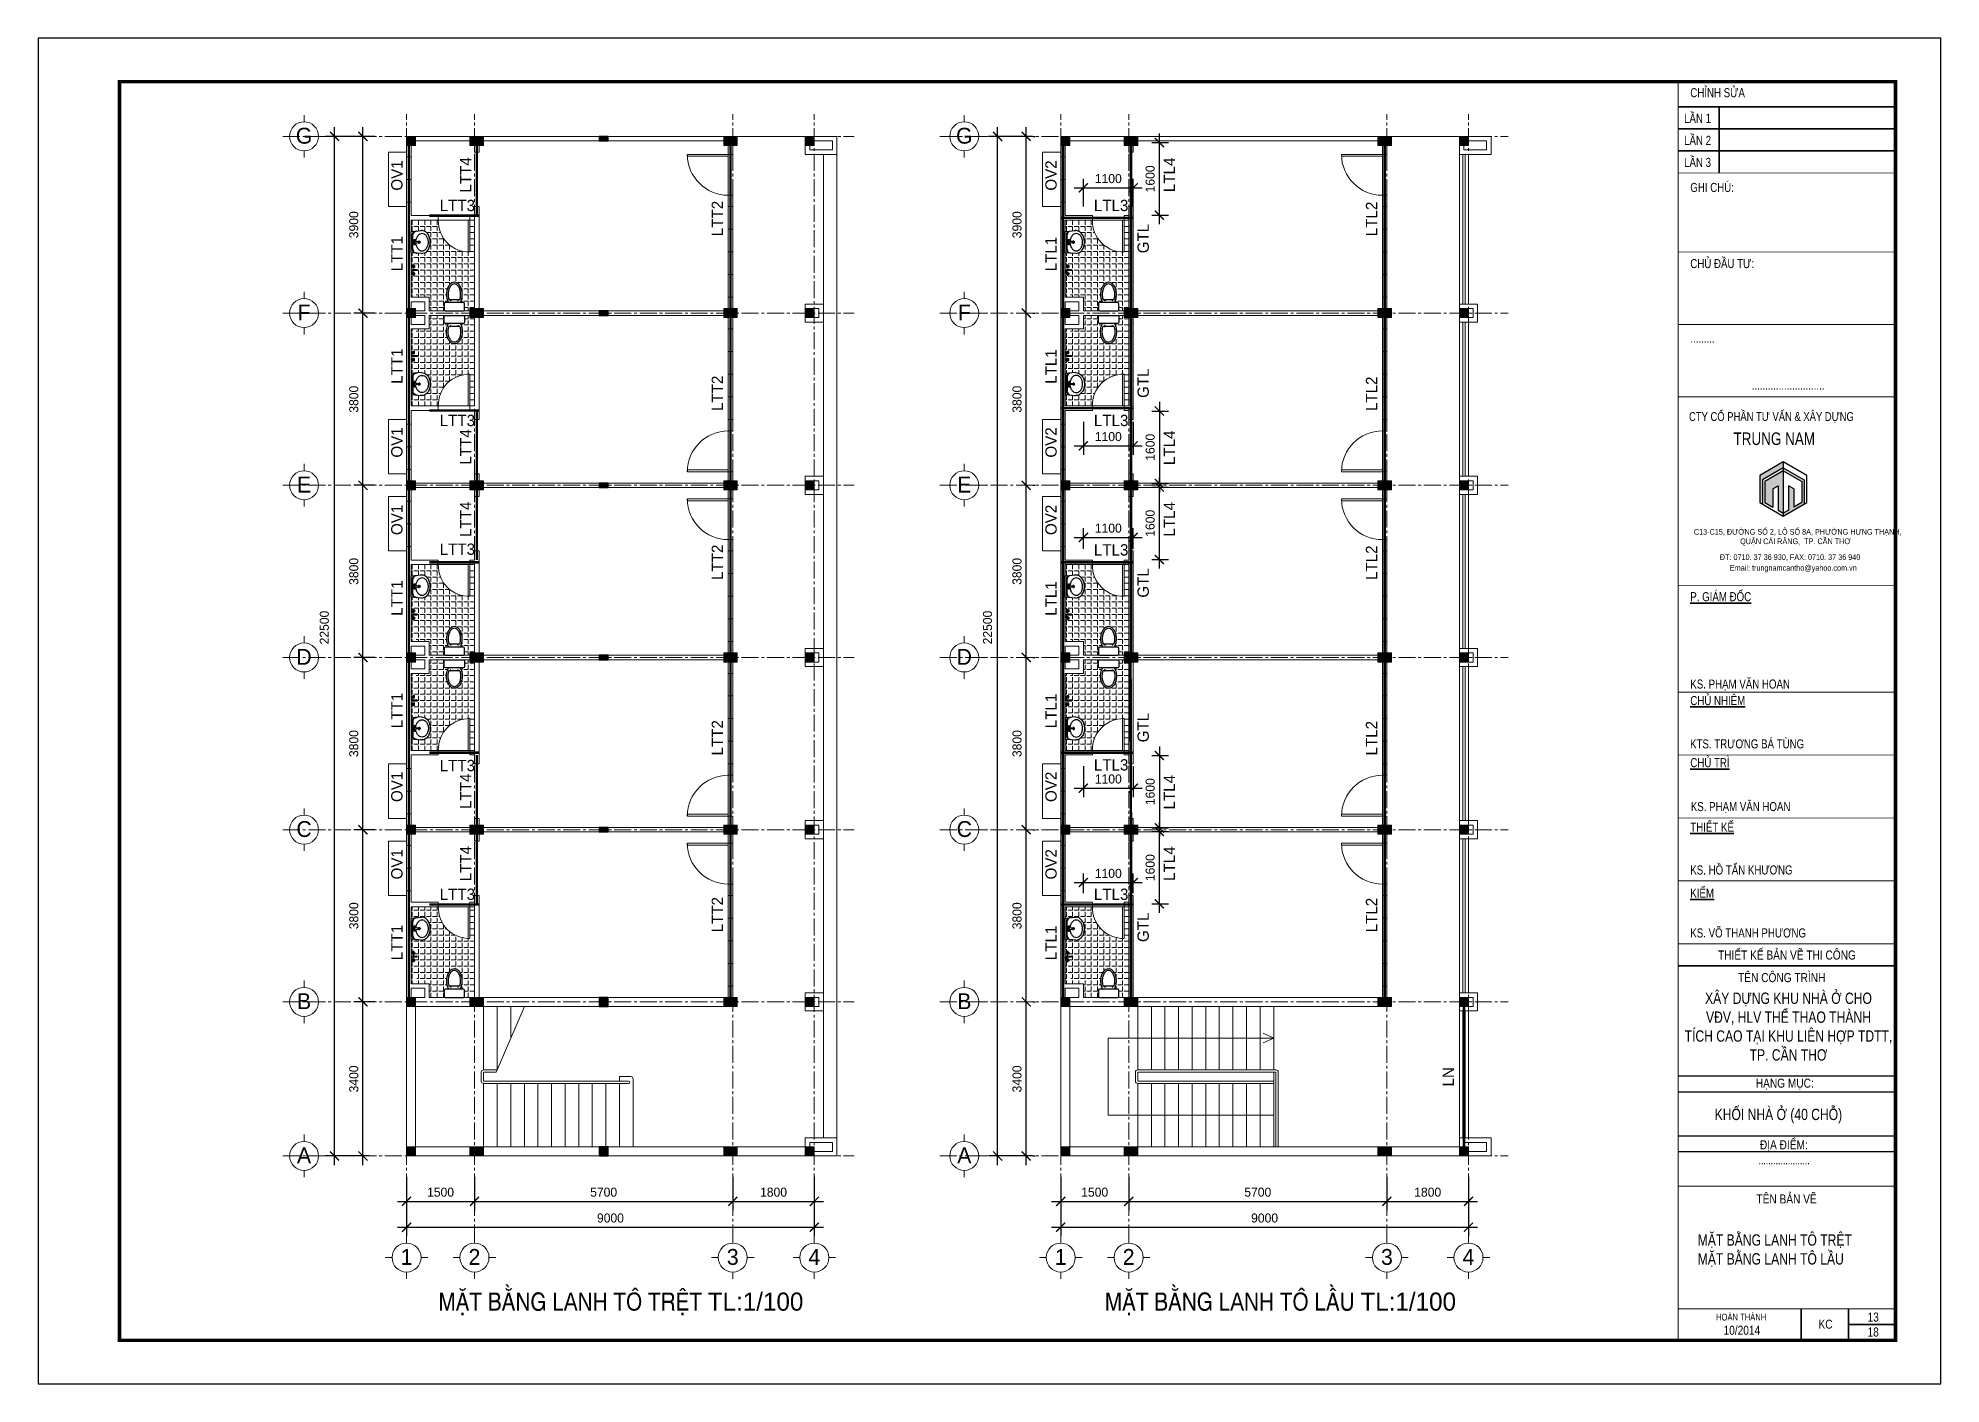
# Model space of a CAD drawing. Header units: inches. Extents: x 566748 to 757280, y 592180 to 740680.
# Drawn here: x 566748 to 608748, y 592180 to 621880 of the extents above; entities that cross this region are included whole.
import ezdxf
from ezdxf.enums import TextEntityAlignment as Align

# ---------------------------------------------------------------- set-up
doc = ezdxf.new("R2010")
doc.units = ezdxf.units.IN
doc.header["$MEASUREMENT"] = 0
for name, pattern in [('ACAD_ISO10W100', [18, 12, -3, 0, -3]), ('CENTER', [2, 1.25, -0.25, 0.25, -0.25]), ('CENTER2', [1.125, 0.75, -0.125, 0.125, -0.125])]:
    doc.linetypes.add(name, pattern=pattern)
for name, color, linetype in [('cot', 123, 'Continuous'), ('LAYER 7', 7, 'Continuous'), ('LAYER7', 7, 'Continuous'), ('TEXT', 4, 'Continuous'), ('THIETBI', 25, 'Continuous')]:
    doc.layers.add(name, color=color, linetype=linetype)
for name, color, linetype, lineweight in [('HACTH', 8, 'Continuous', 5), ('LAYER5', 5, 'Continuous', 9), ('NET CB', 2, 'Continuous', 20), ('NET GHI CHU', 7, 'Continuous', 13), ('NET KICH THUOC', 9, 'Continuous', 13), ('NET TRUC', 8, 'ACAD_ISO10W100', 9)]:
    doc.layers.add(name, color=color, linetype=linetype, lineweight=lineweight)
doc.styles.add('ATTR', font='romans.shx', dxfattribs={"width": 0.8, "height": 0.7})
doc.styles.add('chu dan', font='Fonts5.ttf', dxfattribs={"height": 350})
doc.styles.add('DIM', font='Fonts5.ttf')
doc.styles.add('TEXT2.5', font='Fonts5.ttf', dxfattribs={"height": 250})
doc.styles.add('VNAVO', font='VARIALN.TTF', dxfattribs={"width": 1.1})
doc.styles.add('VNI - HELVE', font='VBOOKMN0.TTF', dxfattribs={"width": 0.8})
doc.dimstyles.new('M 1-100', dxfattribs={"dimtxt": 200, "dimasz": 200, "dimexe": 200, "dimexo": 200, "dimgap": 100, "dimtad": 1, "dimtoh": 1, "dimdec": 0, "dimzin": 0, "dimdsep": 46, "dimtxsty": 'DIM', "dimblk": 'ARCHTICK', "dimcen": 200, "dimdle": 200, "dimadec": 0, "dimazin": 0, "dimtfac": 1, "dimtdec": 0, "dimtix": 1, "dimtofl": 0, "dimtmove": 2, "dimatfit": 3, "dimfxl": 1, "dimtolj": 1, "dimtzin": 0, "dimarcsym": 0})

msp = doc.modelspace()

# ---------------------------------------------------------------- texts
at = {"style": 'ATTR', "text_generation_flag": 4, "width": 0.8, "flags": 9}
for p in [(575007, 616760.2), (589445.8, 616760.2), (575007, 609160.2), (589445.8, 609160.2), (575007, 601610.2), (589445.8, 601610.2)]:
    msp.add_attdef('ESTCODE', p, '', height=14, rotation=270, dxfattribs=at)
at = {"style": 'ATTR', "width": 0.8, "flags": 9}
for p in [(575007, 614862.6), (589445.8, 614862.6), (575007, 607262.6), (589445.8, 607262.6)]:
    msp.add_attdef('ESTCODE', p, '', height=14, rotation=90, dxfattribs=at)
at = {"layer": 'LAYER 7', "lineweight": 35, "width": 5319.651, "attachment_point": 1, "style": 'VNI - HELVE'}
for s, insert, char_height in [('MAËT BAÈNG LANH TOÂ TREÄT\\PMAËT BAÈNG LANH TOÂ LAÀU', (603380, 595481.6), 250), ('{\\fVNI-Helve|b0|i0|c0|p2;13}', (607128.7, 593755), 200)]:
    msp.add_mtext(s, dxfattribs=dict(at, insert=insert, char_height=char_height))
at = {"layer": 'TEXT', "style": 'TEXT2.5'}
for s, p in [('OV1', (574792.4, 618513)), ('LTT4', (576309.4, 618470.5)), ('OV2', (589231.2, 618513)), ('LTL4', (591843.2, 618481)), ('LTT2', (581866.4, 617508.5)), ('LTL2', (596305.2, 617508.5)), ('LTT1', (574792.4, 616732)), ('LTL1', (589231.2, 616732)), ('GTL', (591264.7, 617131.5)), ('LTT1', (574792.4, 614250.8)), ('LTL1', (589231.2, 614250.8)), ('GTL', (591264.7, 613939.3)), ('LTT2', (581866.4, 613648.9)), ('LTL2', (596305.2, 613648.9)), ('OV1', (574792.4, 612621.8)), ('LTT4', (576309.4, 612467.7)), ('OV2', (589231.2, 612621.8)), ('LTL4', (591843.2, 612457.2)), ('OV1', (574792.4, 610913)), ('LTT4', (576309.4, 610870.5)), ('OV2', (589231.2, 610913)), ('LTL4', (591843.2, 610881)), ('LTT2', (581866.4, 609922)), ('LTL2', (596305.2, 609922)), ('LTT1', (574792.4, 609132)), ('LTL1', (589231.2, 609132)), ('GTL', (591264.7, 609531.5)), ('LTT1', (574792.4, 606650.8)), ('LTL1', (589231.2, 606650.8)), ('GTL', (591264.7, 606339.3)), ('LTT2', (581866.4, 606048.9)), ('LTL2', (596305.2, 606048.9)), ('OV1', (574792.4, 605021.8)), ('OV2', (589231.2, 605021.8)), ('LTT4', (576309.4, 604867.7)), ('LTL4', (591843.2, 604857.2)), ('OV1', (574792.4, 603313)), ('LTT4', (576309.4, 603270.5)), ('OV2', (589231.2, 603313)), ('LTL4', (591843.2, 603281)), ('LTT2', (581866.4, 602144.9)), ('LTL2', (596305.2, 602144.9)), ('LTT1', (574792.4, 601532)), ('GTL', (591264.7, 601931.5)), ('LTL1', (589231.2, 601532)), ('LN', (597998.2, 598745.5))]:
    msp.add_text(s, height=250, rotation=90, dxfattribs=at).set_placement(p)
for s, p in [('LTT3', (575613.5, 618061.1)), ('LTL3', (590052.4, 618061.1)), ('LTT3', (575613.5, 613317)), ('LTL3', (590052.4, 613317)), ('LTT3', (575613.5, 610476)), ('LTL3', (590052.4, 610461.1)), ('LTT3', (575613.5, 605702.1)), ('LTL3', (590052.4, 605717)), ('LTT3', (575613.5, 602861.1)), ('LTL3', (590052.4, 602861.1))]:
    msp.add_text(s, height=250, dxfattribs=at).set_placement(p)
at = {"layer": 'TEXT', "linetype": 'Continuous', "ltscale": 0.05, "char_height": 400, "width": 16230.019, "attachment_point": 2, "style": 'VNAVO'}
for s, insert in [('{\\fVNI-Helve-Condense|b0|i0|c0|p2;MAËT BAÈNG LANH TOÂ TREÄT \\fVNI-Avo|b0|i0|c0|p2;TL:1/100}', (579612.4, 594197.3)), ('{\\fVNI-Helve-Condense|b0|i0|c0|p2;MAËT BAÈNG LANH TOÂ LAÀU \\fVNI-Avo|b0|i0|c0|p2;TL:1/100}', (594169.4, 594197.3))]:
    msp.add_mtext(s, dxfattribs=dict(at, insert=insert))

# ---------------------------------------------------------------- blocks, each defined once
blk = doc.blocks.new('_ArchTick')
at = {"color": 0, "linetype": 'ByBlock', "const_width": 0.15}
blk.add_lwpolyline([(-0.5, -0.5), (0.5, 0.5)], dxfattribs=at)
blk = doc.blocks.new('*D497')
at = {"layer": 'Defpoints', "color": 0}
for p in [(574882, 596951), (576382, 596951), (576382, 596209)]:
    blk.add_point(p, dxfattribs=at)
at = {"layer": 'NET KICH THUOC', "color": 0, "lineweight": -2}
for p, q in [((574882, 596751), (574882, 596009)), ((576382, 596751), (576382, 596009)), ((574682, 596209), (576582, 596209))]:
    blk.add_line(p, q, dxfattribs=at)
at = {"layer": 'NET KICH THUOC', "color": 0, "lineweight": -2, "xscale": 200, "yscale": 200, "zscale": 200, "rotation": 180}
blk.add_blockref('_ArchTick', (574882, 596209), dxfattribs=at)
at = {"layer": 'NET KICH THUOC', "color": 0, "lineweight": -2, "xscale": 200, "yscale": 200, "zscale": 200}
blk.add_blockref('_ArchTick', (576382, 596209), dxfattribs=at)
at = {"layer": 'NET KICH THUOC', "color": 0, "insert": (575632, 596411), "char_height": 200, "attachment_point": 5, "style": 'DIM'}
blk.add_mtext('\\A1;1500', dxfattribs=at)
blk = doc.blocks.new('*D498')
at = {"layer": 'Defpoints', "color": 0}
for p in [(576382, 596951), (582082, 596951), (582082, 596209)]:
    blk.add_point(p, dxfattribs=at)
at = {"layer": 'NET KICH THUOC', "color": 0, "lineweight": -2}
for p, q in [((576382, 596751), (576382, 596009)), ((582082, 596751), (582082, 596009)), ((576182, 596209), (582282, 596209))]:
    blk.add_line(p, q, dxfattribs=at)
at = {"layer": 'NET KICH THUOC', "color": 0, "lineweight": -2, "xscale": 200, "yscale": 200, "zscale": 200, "rotation": 180}
blk.add_blockref('_ArchTick', (576382, 596209), dxfattribs=at)
at = {"layer": 'NET KICH THUOC', "color": 0, "lineweight": -2, "xscale": 200, "yscale": 200, "zscale": 200}
blk.add_blockref('_ArchTick', (582082, 596209), dxfattribs=at)
at = {"layer": 'NET KICH THUOC', "color": 0, "insert": (579232, 596411), "char_height": 200, "attachment_point": 5, "style": 'DIM'}
blk.add_mtext('\\A1;5700', dxfattribs=at)
blk = doc.blocks.new('*D488')
at = {"layer": 'Defpoints', "color": 0}
for p in [(573920, 600611), (574011, 600611), (574011, 597211)]:
    blk.add_point(p, dxfattribs=at)
at = {"layer": 'NET KICH THUOC', "color": 0, "lineweight": -2}
for p, q in [((573811, 600611), (573720, 600611)), ((573920, 597011), (573920, 600811)), ((573811, 597211), (573720, 597211))]:
    blk.add_line(p, q, dxfattribs=at)
at = {"layer": 'NET KICH THUOC', "color": 0, "lineweight": -2, "xscale": 200, "yscale": 200, "zscale": 200}
for p, rotation in [((573920, 600611), 90), ((573920, 597211), 270)]:
    blk.add_blockref('_ArchTick', p, dxfattribs=dict(at, rotation=rotation))
at = {"layer": 'NET KICH THUOC', "color": 0, "insert": (573718, 598911), "char_height": 200, "attachment_point": 5, "rotation": 90, "style": 'DIM'}
blk.add_mtext('\\A1;3400', dxfattribs=at)
blk = doc.blocks.new('*D489')
at = {"layer": 'Defpoints', "color": 0}
for p in [(573920, 604411), (574383, 604411), (574383, 600611)]:
    blk.add_point(p, dxfattribs=at)
at = {"layer": 'NET KICH THUOC', "color": 0, "lineweight": -2}
for p, q in [((574183, 604411), (573720, 604411)), ((573920, 600411), (573920, 604611)), ((574183, 600611), (573720, 600611))]:
    blk.add_line(p, q, dxfattribs=at)
at = {"layer": 'NET KICH THUOC', "color": 0, "lineweight": -2, "xscale": 200, "yscale": 200, "zscale": 200}
for p, rotation in [((573920, 604411), 90), ((573920, 600611), 270)]:
    blk.add_blockref('_ArchTick', p, dxfattribs=dict(at, rotation=rotation))
at = {"layer": 'NET KICH THUOC', "color": 0, "insert": (573718, 602511), "char_height": 200, "attachment_point": 5, "rotation": 90, "style": 'DIM'}
blk.add_mtext('\\A1;3800', dxfattribs=at)
blk = doc.blocks.new('*D490')
at = {"layer": 'Defpoints', "color": 0}
for p in [(573920, 608211), (574383, 608211), (574383, 604411)]:
    blk.add_point(p, dxfattribs=at)
at = {"layer": 'NET KICH THUOC', "color": 0, "lineweight": -2}
for p, q in [((574183, 608211), (573720, 608211)), ((573920, 604211), (573920, 608411)), ((574183, 604411), (573720, 604411))]:
    blk.add_line(p, q, dxfattribs=at)
at = {"layer": 'NET KICH THUOC', "color": 0, "lineweight": -2, "xscale": 200, "yscale": 200, "zscale": 200}
for p, rotation in [((573920, 608211), 90), ((573920, 604411), 270)]:
    blk.add_blockref('_ArchTick', p, dxfattribs=dict(at, rotation=rotation))
at = {"layer": 'NET KICH THUOC', "color": 0, "insert": (573718, 606311), "char_height": 200, "attachment_point": 5, "rotation": 90, "style": 'DIM'}
blk.add_mtext('\\A1;3800', dxfattribs=at)
blk = doc.blocks.new('*D491')
at = {"layer": 'Defpoints', "color": 0}
for p in [(573920, 612011), (574383, 612011), (574383, 608211)]:
    blk.add_point(p, dxfattribs=at)
at = {"layer": 'NET KICH THUOC', "color": 0, "lineweight": -2}
for p, q in [((574183, 612011), (573720, 612011)), ((573920, 608011), (573920, 612211)), ((574183, 608211), (573720, 608211))]:
    blk.add_line(p, q, dxfattribs=at)
at = {"layer": 'NET KICH THUOC', "color": 0, "lineweight": -2, "xscale": 200, "yscale": 200, "zscale": 200}
for p, rotation in [((573920, 612011), 90), ((573920, 608211), 270)]:
    blk.add_blockref('_ArchTick', p, dxfattribs=dict(at, rotation=rotation))
at = {"layer": 'NET KICH THUOC', "color": 0, "insert": (573718, 610111), "char_height": 200, "attachment_point": 5, "rotation": 90, "style": 'DIM'}
blk.add_mtext('\\A1;3800', dxfattribs=at)
blk = doc.blocks.new('*D492')
at = {"layer": 'Defpoints', "color": 0}
for p in [(573920, 615811), (574383, 615811), (574383, 612011)]:
    blk.add_point(p, dxfattribs=at)
at = {"layer": 'NET KICH THUOC', "color": 0, "lineweight": -2}
for p, q in [((574183, 615811), (573720, 615811)), ((573920, 611811), (573920, 616011)), ((574183, 612011), (573720, 612011))]:
    blk.add_line(p, q, dxfattribs=at)
at = {"layer": 'NET KICH THUOC', "color": 0, "lineweight": -2, "xscale": 200, "yscale": 200, "zscale": 200}
for p, rotation in [((573920, 615811), 90), ((573920, 612011), 270)]:
    blk.add_blockref('_ArchTick', p, dxfattribs=dict(at, rotation=rotation))
at = {"layer": 'NET KICH THUOC', "color": 0, "insert": (573718, 613911), "char_height": 200, "attachment_point": 5, "rotation": 90, "style": 'DIM'}
blk.add_mtext('\\A1;3800', dxfattribs=at)
blk = doc.blocks.new('*D493')
at = {"layer": 'Defpoints', "color": 0}
for p in [(573920, 619711), (574383, 619711), (574383, 615811)]:
    blk.add_point(p, dxfattribs=at)
at = {"layer": 'NET KICH THUOC', "color": 0, "lineweight": -2}
for p, q in [((574183, 619711), (573720, 619711)), ((573920, 615611), (573920, 619911)), ((574183, 615811), (573720, 615811))]:
    blk.add_line(p, q, dxfattribs=at)
at = {"layer": 'NET KICH THUOC', "color": 0, "lineweight": -2, "xscale": 200, "yscale": 200, "zscale": 200}
for p, rotation in [((573920, 619711), 90), ((573920, 615811), 270)]:
    blk.add_blockref('_ArchTick', p, dxfattribs=dict(at, rotation=rotation))
at = {"layer": 'NET KICH THUOC', "color": 0, "insert": (573718, 617761), "char_height": 200, "attachment_point": 5, "rotation": 90, "style": 'DIM'}
blk.add_mtext('\\A1;3900', dxfattribs=at)
blk = doc.blocks.new('*D494')
at = {"layer": 'Defpoints', "color": 0}
for p in [(573290, 619711), (574260, 619711), (574260, 597211)]:
    blk.add_point(p, dxfattribs=at)
at = {"layer": 'NET KICH THUOC', "color": 0, "lineweight": -2}
for p, q in [((574060, 619711), (573090, 619711)), ((573290, 597011), (573290, 619911)), ((574060, 597211), (573090, 597211))]:
    blk.add_line(p, q, dxfattribs=at)
at = {"layer": 'NET KICH THUOC', "color": 0, "lineweight": -2, "xscale": 200, "yscale": 200, "zscale": 200}
for p, rotation in [((573290, 619711), 90), ((573290, 597211), 270)]:
    blk.add_blockref('_ArchTick', p, dxfattribs=dict(at, rotation=rotation))
at = {"layer": 'NET KICH THUOC', "color": 0, "insert": (573067, 608872), "char_height": 200, "attachment_point": 5, "rotation": 90, "style": 'DIM'}
blk.add_mtext('\\A1;22500', dxfattribs=at)
blk = doc.blocks.new('*D495')
at = {"layer": 'Defpoints', "color": 0}
for p in [(582082, 596951), (583882, 596951), (583882, 596209)]:
    blk.add_point(p, dxfattribs=at)
at = {"layer": 'NET KICH THUOC', "color": 0, "lineweight": -2}
for p, q in [((582082, 596751), (582082, 596009)), ((583882, 596751), (583882, 596009)), ((581882, 596209), (584082, 596209))]:
    blk.add_line(p, q, dxfattribs=at)
at = {"layer": 'NET KICH THUOC', "color": 0, "lineweight": -2, "xscale": 200, "yscale": 200, "zscale": 200, "rotation": 180}
blk.add_blockref('_ArchTick', (582082, 596209), dxfattribs=at)
at = {"layer": 'NET KICH THUOC', "color": 0, "lineweight": -2, "xscale": 200, "yscale": 200, "zscale": 200}
blk.add_blockref('_ArchTick', (583882, 596209), dxfattribs=at)
at = {"layer": 'NET KICH THUOC', "color": 0, "insert": (582982, 596411), "char_height": 200, "attachment_point": 5, "style": 'DIM'}
blk.add_mtext('\\A1;1800', dxfattribs=at)
blk = doc.blocks.new('*D496')
at = {"layer": 'Defpoints', "color": 0}
for p in [(574882, 596356), (583882, 596356), (583882, 595639)]:
    blk.add_point(p, dxfattribs=at)
at = {"layer": 'NET KICH THUOC', "color": 0, "lineweight": -2}
for p, q in [((574882, 596156), (574882, 595439)), ((583882, 596156), (583882, 595439)), ((574682, 595639), (584082, 595639))]:
    blk.add_line(p, q, dxfattribs=at)
at = {"layer": 'NET KICH THUOC', "color": 0, "lineweight": -2, "xscale": 200, "yscale": 200, "zscale": 200, "rotation": 180}
blk.add_blockref('_ArchTick', (574882, 595639), dxfattribs=at)
at = {"layer": 'NET KICH THUOC', "color": 0, "lineweight": -2, "xscale": 200, "yscale": 200, "zscale": 200}
blk.add_blockref('_ArchTick', (583882, 595639), dxfattribs=at)
at = {"layer": 'NET KICH THUOC', "color": 0, "insert": (579382, 595841), "char_height": 200, "attachment_point": 5, "style": 'DIM'}
blk.add_mtext('\\A1;9000', dxfattribs=at)
blk = doc.blocks.new('AAEER')
at = {"linetype": 'Continuous', "ltscale": 0.08}
h = blk.add_hatch(color=8, dxfattribs=at)
h.paths.add_polyline_path([(377.886, 656.949), (377.886, 657.083), (377.366, 656.782), (377.366, 656.181), (377.423, 656.148), (377.423, 656.682)])
h.paths.add_polyline_path([(377.886, 656.882), (377.481, 656.649), (377.481, 656.181), (377.655, 656.081), (377.655, 656.482), (377.771, 656.548), (377.771, 656.014), (377.886, 655.947)])
blk.add_hatch(color=8, dxfattribs=at).paths.add_polyline_path([(378.118, 656.482), (378.002, 656.548), (378.002, 656.014), (377.886, 655.947), (377.886, 655.88), (378.349, 656.148), (378.349, 656.682), (377.886, 656.949), (377.886, 656.882), (378.291, 656.649), (378.291, 656.181), (378.118, 656.081)])
for p, q in [((377.886, 656.949), (377.423, 656.682)), ((377.886, 656.882), (377.481, 656.649)), ((377.886, 657.083), (377.886, 656.949)), ((377.886, 657.083), (377.886, 655.88)), ((377.886, 656.949), (378.349, 656.682)), ((377.886, 656.882), (377.886, 655.947)), ((377.886, 656.882), (378.291, 656.649)), ((377.423, 656.682), (377.423, 656.148)), ((377.481, 656.649), (377.481, 656.181)), ((377.655, 656.482), (377.771, 656.548)), ((377.655, 656.482), (377.655, 656.081)), ((377.771, 656.548), (377.771, 656.014)), ((378.118, 656.482), (378.002, 656.548)), ((378.002, 656.548), (378.002, 656.014)), ((378.118, 656.482), (378.118, 656.081)), ((378.291, 656.649), (378.291, 656.181)), ((378.349, 656.682), (378.349, 656.148))]:
    blk.add_line(p, q, dxfattribs=at)
blk.add_lwpolyline([(377.366, 656.181), (377.886, 655.88), (378.407, 656.181), (378.407, 656.782), (377.886, 657.083), (377.366, 656.782)], close=True, dxfattribs=at)
for points in [[(377.481, 656.181), (377.655, 656.081)], [(378.291, 656.181), (378.118, 656.081)], [(377.771, 656.014), (377.886, 655.947)], [(378.002, 656.014), (377.886, 655.947)]]:
    blk.add_lwpolyline(points, dxfattribs=at)
for points in [[(375.565, 643.528), (380.365, 643.528)], [(375.565, 643.18), (380.365, 643.18)], [(375.565, 642.208), (380.365, 642.208)], [(375.565, 641.861), (380.365, 641.861)]]:
    blk.add_lwpolyline(points)
at = {"layer": 'LAYER 7', "lineweight": 35}
for points in [[(375.565, 664.914), (380.365, 664.914)], [(376.469, 663.456), (376.469, 664.914)], [(375.565, 664.428), (380.365, 664.428)], [(375.565, 663.942), (380.365, 663.942)], [(375.565, 645.958), (380.365, 645.958)], [(378.282, 638.389), (378.282, 637.695)], [(379.323, 638.389), (379.323, 638.389), (379.323, 637.695)], [(379.323, 638.042), (380.365, 638.042)]]:
    blk.add_lwpolyline(points, dxfattribs=at)
at = {"layer": 'LAYER7', "const_width": 0.0278}
blk.add_lwpolyline([(380.365, 665.47), (375.565, 665.47), (375.565, 637.695), (380.365, 637.695)], close=True, dxfattribs=at)
at = {"layer": 'LAYER7'}
for points, const_width in [([(375.565, 663.456), (380.365, 663.456)], 0.0174), ([(375.565, 661.712), (380.365, 661.712)], 0.0174), ([(375.565, 660.112), (380.365, 660.112)], 0.0174), ([(375.565, 658.512), (380.365, 658.512)], 0.0212), ([(375.565, 654.346), (380.365, 654.346)], 0.0174), ([(375.565, 651.999), (380.365, 651.999)], 0.0174), ([(375.565, 650.61), (380.365, 650.61)], 0.0174), ([(375.565, 649.221), (380.365, 649.221)], 0.0174), ([(375.565, 647.833), (380.365, 647.833)], 0.0174), ([(375.565, 646.444), (380.365, 646.444)], 0.0174), ([(375.565, 641.097), (380.365, 641.097)], 0.0174), ([(375.565, 638.389), (380.365, 638.389)], 0.0174)]:
    blk.add_lwpolyline(points, dxfattribs=dict(at, const_width=const_width))
at = {"layer": 'LAYER 7', "lineweight": 35, "style": 'VNI - HELVE'}
for s, insert, char_height, width, attachment_point in [('CHÆNH SÖÛA', (375.833, 665.327), 0.2, 5.31965, 1), ('LAÀN 1', (375.696, 664.761), 0.2, 5.31965, 1), ('LAÀN 2', (375.696, 664.275), 0.2, 5.31965, 1), ('LAÀN 3', (375.696, 663.789), 0.2, 5.31965, 1), ('GHI CHUÙ:', (375.833, 663.236), 0.2, 5.31965, 1), ('CHUÛ ÑAÀU TÖ:', (375.833, 661.556), 0.2, 5.31965, 1), ('.........', (375.833, 659.91), 0.2, 5.31965, 1), ('...........................', (377.188, 658.873), 0.2, 5.31965, 1), ('{\\LP. GIAÙM ÑOÁC}', (375.833, 654.205), 0.2, 5.31965, 1), ('KS. PHAÏM VAÊN HOAN', (375.833, 652.277), 0.2, 5.31965, 1), ('{\\LCHUÛ NHIEÄM}', (375.833, 651.912), 0.2, 5.31965, 1), ('KTS. TRÖÔNG BAÙ TUØNG', (375.828, 650.957), 0.2, 5.31965, 1), ('{\\LCHUÛ TRÌ}', (375.833, 650.542), 0.2, 5.31965, 1), ('KS. PHAÏM VAÊN HOAN', (375.844, 649.573), 0.2, 5.31965, 1), ('{\\LTHIEÁT KEÁ}', (375.833, 649.118), 0.2, 5.31965, 1), ('KS. HOÀ TAÁN KHÖÔNG', (375.833, 648.174), 0.2, 5.31965, 1), ('{\\LKIEÅM}', (375.833, 647.665), 0.2, 5.31965, 1), ('KS. VOÕ THANH PHÖÔNG', (375.833, 646.785), 0.2, 5.31965, 1), ('{\\fVNI-Helve|b0|i0|c0|p2;THIEÁT KEÁ BAÛN VEÕ THI COÂNG}', (376.445, 646.297), 0.2, 5.31965, 1), ('{\\fVNI-Helve|b0|i0|c0|p2;TEÂN COÂNG TRÌNH}', (376.889, 645.799), 0.2, 5.31965, 1), ('XAÂY DÖÏNG KHU NHAØ ÔÛ CHO\\PVÑV, HLV THEÅ THAO THAØNH \\PTÍCH CAO TAÏI KHU LIEÂN HÔÏP TDTT, TP. CAÀN THÔ', (378, 645.368), 0.25, 4.98702, 2), ('{\\fVNI-Helve|b0|i0|c0|p2;HAÏNG MUÏC:}', (377.279, 643.469), 0.2, 5.31965, 1), ('KHOÁI NHAØ ÔÛ (40 CHOÃ)', (376.37, 642.805), 0.25, 7.09083, 1), ('{\\fVNI-Helve|b0|i0|c0|p2;ÑÒA ÑIEÅM:}', (377.37, 642.111), 0.2, 5.31965, 1), ('{\\fVNI-Helve|b0|i0|c0|p2;.....................}', (377.337, 641.754), 0.17359, 5.31965, 1), ('{\\fVNI-Helve|b0|i0|c0|p2;TEÂN BAÛN VEÕ}', (377.294, 640.914), 0.2, 5.31965, 1), ('{\\fVNI-Helve|b0|i0|c0|p2;HOAØN THAØNH}', (376.401, 638.282), 0.15, 5.31965, 1), ('{\\fVNI-Helve|b0|i0|c0|p2;10/2014}', (376.567, 638.017), 0.2, 5.31965, 1), ('{\\fVNI-Helve|b0|i0|c0|p2;KC}', (378.663, 638.151), 0.2, 5.31965, 1), ('{\\fVNI-Helve|b0|i0|c0|p2;18}', (379.745, 637.978), 0.2, 5.31965, 1)]:
    blk.add_mtext(s, dxfattribs=dict(at, insert=insert, char_height=char_height, width=width, attachment_point=attachment_point))
at = {"layer": 'LAYER5', "attachment_point": 1, "style": 'VNI - HELVE'}
for s, insert, char_height, width in [('{\\H0.9774x;CTY COÅ PHAÀN TÖ VAÁN & XAÂY DÖÏNG} ', (375.805, 658.177), 0.19891, 4.67984), ('TRUNG NAM', (376.787, 657.729), 0.2777, 3.59296), ('{\\fVNI-Helve|b0|i0|c0|p2;C13-C15, ÑÖÔØNG SOÁ 2, LOÂ SOÁ 8A, PHÖÔØNG HÖNG THAÏNH, \\P                       QUAÄN CAÙI RAÊNG,  TP. CAÀN THÔ}', (375.912, 655.598), 0.12499, 8.0242), ('{\\fVNI-Helve|b0|i0|c0|p2;ÑT: 0710. 37 36 930, FAX: 0710. 37 36 940}', (376.484, 655.04), 0.12499, 8.0242), ('{\\fVNI-Helve|b0|i0|c0|p2;Email: trungnamcantho@yahoo.com.vn}', (376.706, 654.803), 0.12499, 8.0242)]:
    blk.add_mtext(s, dxfattribs=dict(at, insert=insert, char_height=char_height, width=width))
blk = doc.blocks.new('TRM')
at = {"layer": 'NET GHI CHU', "linetype": 'Continuous', "ltscale": 400}
for p, q in [((0, -150), (0, 0)), ((-320, -470), (-470, -470)), ((0, -790), (0, -940)), ((320, -470), (470, -470))]:
    blk.add_line(p, q, dxfattribs=at)
blk.add_circle((0, -470), 320, dxfattribs=at)
at = {"layer": 'NET GHI CHU', "style": 'chu dan'}
blk.add_attdef('TR', text='', height=350, dxfattribs=at).set_placement((0, -470), align=Align.MIDDLE_CENTER)
blk = doc.blocks.new('TOILET')
at = {"layer": 'THIETBI', "linetype": 'Continuous'}
for p, q in [((2.25, 0), (-2.25, 0)), ((-2.5, -0.25), (-2.5, -1.75)), ((-2.25, -2), (2.25, -2)), ((-1.33, -2.7), (1.33, -2.7)), ((-0.96, -2.48), (-0.96, -2.7)), ((-0.86, -2.48), (-0.96, -2.48)), ((-0.96, -2.7), (-0.86, -2.7)), ((-0.86, -2.7), (-0.86, -2.48)), ((0.86, -2.7), (0.86, -2.48)), ((0.86, -2.48), (0.96, -2.48)), ((0.96, -2.7), (0.86, -2.7)), ((0.96, -2.48), (0.96, -2.7)), ((2.5, -1.75), (2.5, -0.25))]:
    blk.add_line(p, q, dxfattribs=at)
for centre, radius, start, end in [((-2.25, -0.25), 0.25, 90, 180), ((2.25, -0.25), 0.25, 0, 90), ((-2.25, -1.75), 0.25, 180, 270), ((2.64, -4.01), 4.58, 164.9269, 180), ((2.64, -4.01), 4.58, 180, 195.0731), ((1.34, -3.66), 3.23, 149.0966, 164.9269), ((2.64, -4.01), 4.18, 164.9269, 180), ((2.64, -4.01), 4.18, 180, 195.0731), ((1.34, -3.66), 2.83, 160.176, 164.9269), ((-1.34, -3.66), 2.83, 15.0731, 19.824), ((-2.64, -4.01), 4.18, 0, 15.0731), ((-2.64, -4.01), 4.18, 344.9269, 360), ((-1.34, -3.66), 3.23, 15.0731, 30.9034), ((-2.64, -4.01), 4.58, 360, 15.0731), ((-2.64, -4.01), 4.58, 344.9269, 0), ((2.25, -1.75), 0.25, 270, 0), ((1.34, -4.36), 3.23, 195.0731, 213.0315), ((1.34, -4.36), 2.83, 195.0731, 213.0315), ((0.52, -4.9), 2.26, 213.0315, 237.5002), ((0.52, -4.9), 1.86, 213.0315, 237.5002), ((0, -5.71), 1.29, 237.5002, 270), ((0, -5.71), 0.893, 237.5002, 270), ((0, -5.71), 0.893, 270, 302.4998), ((0, -5.71), 1.29, 270, 302.4998), ((-0.52, -4.9), 1.86, 302.4998, 326.9685), ((-0.52, -4.9), 2.26, 302.4998, 326.9685), ((-1.34, -4.36), 2.83, 326.9685, 344.9269), ((-1.34, -4.36), 3.23, 326.9685, 344.9269)]:
    blk.add_arc(centre, radius, start, end, dxfattribs=at)
blk = doc.blocks.new('la')
at = {"layer": 'THIETBI', "linetype": 'Continuous'}
for p, q in [((-5933, 607097), (-5955, 607330)), ((-5446, 607330), (-5467, 607097)), ((-5944, 607224), (-5944, 607230)), ((-5467, 607097), (-5933, 607097)), ((-5700, 607139), (-5859, 607139)), ((-5859, 607122), (-5541, 607122)), ((-5759, 607200), (-5715, 607200)), ((-5759, 607183), (-5759, 607200)), ((-5759, 607167), (-5759, 607183)), ((-5700, 607167), (-5759, 607167)), ((-5700, 607278), (-5735, 607278)), ((-5720, 607192), (-5728, 607192)), ((-5728, 607175), (-5672, 607175)), ((-5726, 607183), (-5717, 607183)), ((-5710, 607250), (-5715, 607196)), ((-5700, 607309), (-5700, 607252)), ((-5665, 607278), (-5700, 607278)), ((-5641, 607167), (-5700, 607167)), ((-5541, 607139), (-5700, 607139)), ((-5685, 607196), (-5690, 607250)), ((-5685, 607200), (-5641, 607200)), ((-5675, 607183), (-5684, 607183)), ((-5672, 607192), (-5680, 607192)), ((-5641, 607200), (-5641, 607183)), ((-5641, 607183), (-5641, 607167)), ((-5456, 607230), (-5456, 607224))]:
    blk.add_line(p, q, dxfattribs=at)
for centre, radius in [((-5743, 607183), 17), ((-5700, 607278), 21.2), ((-5700, 607278), 17), ((-5658, 607183), 17)]:
    blk.add_circle(centre, radius, dxfattribs=at)
for centre, radius, start, end in [((-5810, 607330), 145, 180, 190.3889), ((-5787, 607339), 103, 150.4377, 180), ((-5787, 607339), 103, 180, 209.5623), ((-5744, 607315), 152, 126.1394, 150.4377), ((-5717, 607278), 198, 106.8299, 126.1394), ((-5699, 607218), 261, 90, 106.8299), ((-5699, 607218), 261, 73.1701, 90), ((-5681, 607278), 198, 53.8606, 73.1701), ((-5653, 607315), 152, 29.5623, 53.8606), ((-5611, 607339), 103, 0, 29.5623), ((-5611, 607339), 103, 330.4377, 0), ((-5859, 607224), 84.9, 180, 270), ((-5859, 607224), 102, 218.2453, 270), ((-5744, 607363), 152, 209.5623, 233.8606), ((-5717, 607401), 198, 233.8606, 253.1701), ((-5699, 607460), 261, 253.1701, 266.4587), ((-5720, 607196), 4.24, 270, 354.3929), ((-5700, 607232), 20, 59.7473, 120.2527), ((-5699, 607460), 261, 273.0264, 286.8299), ((-5680, 607196), 4.24, 185.6071, 270), ((-5681, 607401), 198, 286.8299, 306.1394), ((-5653, 607363), 152, 306.1394, 330.4377), ((-5541, 607224), 84.9, 270, 0), ((-5541, 607224), 102, 270, 321.7547)]:
    blk.add_arc(centre, radius, start, end, dxfattribs=at)
blk.add_spline([(-5446, 607330), (-5488, 607436), (-5558, 607489), (-5649, 607517), (-5751, 607517), (-5842, 607489), (-5912, 607436), (-5950, 607366), (-5955, 607330)], degree=3, dxfattribs=at)
blk = doc.blocks.new('*D741')
at = {"layer": 'Defpoints', "color": 0}
for p in [(589320, 596951), (590820, 596951), (590820, 596209)]:
    blk.add_point(p, dxfattribs=at)
at = {"layer": 'NET KICH THUOC', "color": 0, "lineweight": -2}
for p, q in [((589320, 596751), (589320, 596009)), ((590820, 596751), (590820, 596009)), ((589120, 596209), (591020, 596209))]:
    blk.add_line(p, q, dxfattribs=at)
at = {"layer": 'NET KICH THUOC', "color": 0, "lineweight": -2, "xscale": 200, "yscale": 200, "zscale": 200, "rotation": 180}
blk.add_blockref('_ArchTick', (589320, 596209), dxfattribs=at)
at = {"layer": 'NET KICH THUOC', "color": 0, "lineweight": -2, "xscale": 200, "yscale": 200, "zscale": 200}
blk.add_blockref('_ArchTick', (590820, 596209), dxfattribs=at)
at = {"layer": 'NET KICH THUOC', "color": 0, "insert": (590070, 596411), "char_height": 200, "attachment_point": 5, "style": 'DIM'}
blk.add_mtext('\\A1;1500', dxfattribs=at)
blk = doc.blocks.new('*D742')
at = {"layer": 'Defpoints', "color": 0}
for p in [(590820, 596951), (596520, 596951), (596520, 596209)]:
    blk.add_point(p, dxfattribs=at)
at = {"layer": 'NET KICH THUOC', "color": 0, "lineweight": -2}
for p, q in [((590820, 596751), (590820, 596009)), ((596520, 596751), (596520, 596009)), ((590620, 596209), (596720, 596209))]:
    blk.add_line(p, q, dxfattribs=at)
at = {"layer": 'NET KICH THUOC', "color": 0, "lineweight": -2, "xscale": 200, "yscale": 200, "zscale": 200, "rotation": 180}
blk.add_blockref('_ArchTick', (590820, 596209), dxfattribs=at)
at = {"layer": 'NET KICH THUOC', "color": 0, "lineweight": -2, "xscale": 200, "yscale": 200, "zscale": 200}
blk.add_blockref('_ArchTick', (596520, 596209), dxfattribs=at)
at = {"layer": 'NET KICH THUOC', "color": 0, "insert": (593670, 596411), "char_height": 200, "attachment_point": 5, "style": 'DIM'}
blk.add_mtext('\\A1;5700', dxfattribs=at)
blk = doc.blocks.new('*D743')
at = {"layer": 'Defpoints', "color": 0}
for p in [(588507, 600611), (588559, 600611), (588507, 597211)]:
    blk.add_point(p, dxfattribs=at)
at = {"layer": 'NET KICH THUOC', "color": 0, "lineweight": -2}
for p, q in [((588559, 597011), (588559, 600811)), ((588707, 600611), (588759, 600611)), ((588707, 597211), (588759, 597211))]:
    blk.add_line(p, q, dxfattribs=at)
at = {"layer": 'NET KICH THUOC', "color": 0, "lineweight": -2, "xscale": 200, "yscale": 200, "zscale": 200}
for p, rotation in [((588559, 600611), 90), ((588559, 597211), 270)]:
    blk.add_blockref('_ArchTick', p, dxfattribs=dict(at, rotation=rotation))
at = {"layer": 'NET KICH THUOC', "color": 0, "insert": (588356, 598911), "char_height": 200, "attachment_point": 5, "rotation": 90, "style": 'DIM'}
blk.add_mtext('\\A1;3400', dxfattribs=at)
blk = doc.blocks.new('*D744')
at = {"layer": 'Defpoints', "color": 0}
for p in [(588507, 604411), (588559, 604411), (588507, 600611)]:
    blk.add_point(p, dxfattribs=at)
at = {"layer": 'NET KICH THUOC', "color": 0, "lineweight": -2}
for p, q in [((588559, 600411), (588559, 604611)), ((588707, 604411), (588759, 604411)), ((588707, 600611), (588759, 600611))]:
    blk.add_line(p, q, dxfattribs=at)
at = {"layer": 'NET KICH THUOC', "color": 0, "lineweight": -2, "xscale": 200, "yscale": 200, "zscale": 200}
for p, rotation in [((588559, 604411), 90), ((588559, 600611), 270)]:
    blk.add_blockref('_ArchTick', p, dxfattribs=dict(at, rotation=rotation))
at = {"layer": 'NET KICH THUOC', "color": 0, "insert": (588356, 602511), "char_height": 200, "attachment_point": 5, "rotation": 90, "style": 'DIM'}
blk.add_mtext('\\A1;3800', dxfattribs=at)
blk = doc.blocks.new('*D745')
at = {"layer": 'Defpoints', "color": 0}
for p in [(588507, 608211), (588559, 608211), (588507, 604411)]:
    blk.add_point(p, dxfattribs=at)
at = {"layer": 'NET KICH THUOC', "color": 0, "lineweight": -2}
for p, q in [((588559, 604211), (588559, 608411)), ((588707, 608211), (588759, 608211)), ((588707, 604411), (588759, 604411))]:
    blk.add_line(p, q, dxfattribs=at)
at = {"layer": 'NET KICH THUOC', "color": 0, "lineweight": -2, "xscale": 200, "yscale": 200, "zscale": 200}
for p, rotation in [((588559, 608211), 90), ((588559, 604411), 270)]:
    blk.add_blockref('_ArchTick', p, dxfattribs=dict(at, rotation=rotation))
at = {"layer": 'NET KICH THUOC', "color": 0, "insert": (588356, 606311), "char_height": 200, "attachment_point": 5, "rotation": 90, "style": 'DIM'}
blk.add_mtext('\\A1;3800', dxfattribs=at)
blk = doc.blocks.new('*D746')
at = {"layer": 'Defpoints', "color": 0}
for p in [(588507, 612011), (588559, 612011), (588507, 608211)]:
    blk.add_point(p, dxfattribs=at)
at = {"layer": 'NET KICH THUOC', "color": 0, "lineweight": -2}
for p, q in [((588559, 608011), (588559, 612211)), ((588707, 612011), (588759, 612011)), ((588707, 608211), (588759, 608211))]:
    blk.add_line(p, q, dxfattribs=at)
at = {"layer": 'NET KICH THUOC', "color": 0, "lineweight": -2, "xscale": 200, "yscale": 200, "zscale": 200}
for p, rotation in [((588559, 612011), 90), ((588559, 608211), 270)]:
    blk.add_blockref('_ArchTick', p, dxfattribs=dict(at, rotation=rotation))
at = {"layer": 'NET KICH THUOC', "color": 0, "insert": (588356, 610111), "char_height": 200, "attachment_point": 5, "rotation": 90, "style": 'DIM'}
blk.add_mtext('\\A1;3800', dxfattribs=at)
blk = doc.blocks.new('*D747')
at = {"layer": 'Defpoints', "color": 0}
for p in [(588507, 615811), (588559, 615811), (588507, 612011)]:
    blk.add_point(p, dxfattribs=at)
at = {"layer": 'NET KICH THUOC', "color": 0, "lineweight": -2}
for p, q in [((588559, 611811), (588559, 616011)), ((588707, 615811), (588759, 615811)), ((588707, 612011), (588759, 612011))]:
    blk.add_line(p, q, dxfattribs=at)
at = {"layer": 'NET KICH THUOC', "color": 0, "lineweight": -2, "xscale": 200, "yscale": 200, "zscale": 200}
for p, rotation in [((588559, 615811), 90), ((588559, 612011), 270)]:
    blk.add_blockref('_ArchTick', p, dxfattribs=dict(at, rotation=rotation))
at = {"layer": 'NET KICH THUOC', "color": 0, "insert": (588356, 613911), "char_height": 200, "attachment_point": 5, "rotation": 90, "style": 'DIM'}
blk.add_mtext('\\A1;3800', dxfattribs=at)
blk = doc.blocks.new('*D748')
at = {"layer": 'Defpoints', "color": 0}
for p in [(588507, 619711), (588559, 619711), (588507, 615811)]:
    blk.add_point(p, dxfattribs=at)
at = {"layer": 'NET KICH THUOC', "color": 0, "lineweight": -2}
for p, q in [((588559, 615611), (588559, 619911)), ((588707, 619711), (588759, 619711)), ((588707, 615811), (588759, 615811))]:
    blk.add_line(p, q, dxfattribs=at)
at = {"layer": 'NET KICH THUOC', "color": 0, "lineweight": -2, "xscale": 200, "yscale": 200, "zscale": 200}
for p, rotation in [((588559, 619711), 90), ((588559, 615811), 270)]:
    blk.add_blockref('_ArchTick', p, dxfattribs=dict(at, rotation=rotation))
at = {"layer": 'NET KICH THUOC', "color": 0, "insert": (588356, 617761), "char_height": 200, "attachment_point": 5, "rotation": 90, "style": 'DIM'}
blk.add_mtext('\\A1;3900', dxfattribs=at)
blk = doc.blocks.new('*D749')
at = {"layer": 'Defpoints', "color": 0}
for p in [(587928, 619711), (588898, 619711), (588898, 597211)]:
    blk.add_point(p, dxfattribs=at)
at = {"layer": 'NET KICH THUOC', "color": 0, "lineweight": -2}
for p, q in [((588698, 619711), (587728, 619711)), ((587928, 597011), (587928, 619911)), ((588698, 597211), (587728, 597211))]:
    blk.add_line(p, q, dxfattribs=at)
at = {"layer": 'NET KICH THUOC', "color": 0, "lineweight": -2, "xscale": 200, "yscale": 200, "zscale": 200}
for p, rotation in [((587928, 619711), 90), ((587928, 597211), 270)]:
    blk.add_blockref('_ArchTick', p, dxfattribs=dict(at, rotation=rotation))
at = {"layer": 'NET KICH THUOC', "color": 0, "insert": (587706, 608872), "char_height": 200, "attachment_point": 5, "rotation": 90, "style": 'DIM'}
blk.add_mtext('\\A1;22500', dxfattribs=at)
blk = doc.blocks.new('*D750')
at = {"layer": 'Defpoints', "color": 0}
for p in [(596520, 596951), (598320, 596951), (598320, 596209)]:
    blk.add_point(p, dxfattribs=at)
at = {"layer": 'NET KICH THUOC', "color": 0, "lineweight": -2}
for p, q in [((596520, 596751), (596520, 596009)), ((598320, 596751), (598320, 596009)), ((596320, 596209), (598520, 596209))]:
    blk.add_line(p, q, dxfattribs=at)
at = {"layer": 'NET KICH THUOC', "color": 0, "lineweight": -2, "xscale": 200, "yscale": 200, "zscale": 200, "rotation": 180}
blk.add_blockref('_ArchTick', (596520, 596209), dxfattribs=at)
at = {"layer": 'NET KICH THUOC', "color": 0, "lineweight": -2, "xscale": 200, "yscale": 200, "zscale": 200}
blk.add_blockref('_ArchTick', (598320, 596209), dxfattribs=at)
at = {"layer": 'NET KICH THUOC', "color": 0, "insert": (597420, 596411), "char_height": 200, "attachment_point": 5, "style": 'DIM'}
blk.add_mtext('\\A1;1800', dxfattribs=at)
blk = doc.blocks.new('*D751')
at = {"layer": 'Defpoints', "color": 0}
for p in [(589320, 596356), (598320, 596356), (598320, 595639)]:
    blk.add_point(p, dxfattribs=at)
at = {"layer": 'NET KICH THUOC', "color": 0, "lineweight": -2}
for p, q in [((589320, 596156), (589320, 595439)), ((598320, 596156), (598320, 595439)), ((589120, 595639), (598520, 595639))]:
    blk.add_line(p, q, dxfattribs=at)
at = {"layer": 'NET KICH THUOC', "color": 0, "lineweight": -2, "xscale": 200, "yscale": 200, "zscale": 200, "rotation": 180}
blk.add_blockref('_ArchTick', (589320, 595639), dxfattribs=at)
at = {"layer": 'NET KICH THUOC', "color": 0, "lineweight": -2, "xscale": 200, "yscale": 200, "zscale": 200}
blk.add_blockref('_ArchTick', (598320, 595639), dxfattribs=at)
at = {"layer": 'NET KICH THUOC', "color": 0, "insert": (593820, 595841), "char_height": 200, "attachment_point": 5, "style": 'DIM'}
blk.add_mtext('\\A1;9000', dxfattribs=at)
blk = doc.blocks.new('*D790')
at = {"layer": 'Defpoints', "color": 0}
for p in [(590920, 603244), (589820, 602811), (590920, 602811)]:
    blk.add_point(p, dxfattribs=at)
at = {"layer": 'NET KICH THUOC', "color": 0, "lineweight": -2}
for p, q in [((589620, 603244), (591120, 603244)), ((589820, 603011), (589820, 603444)), ((590920, 603011), (590920, 603444))]:
    blk.add_line(p, q, dxfattribs=at)
at = {"layer": 'NET KICH THUOC', "color": 0, "lineweight": -2, "xscale": 200, "yscale": 200, "zscale": 200, "rotation": 180}
blk.add_blockref('_ArchTick', (589820, 603244), dxfattribs=at)
at = {"layer": 'NET KICH THUOC', "color": 0, "lineweight": -2, "xscale": 200, "yscale": 200, "zscale": 200}
blk.add_blockref('_ArchTick', (590920, 603244), dxfattribs=at)
at = {"layer": 'NET KICH THUOC', "color": 0, "insert": (590370, 603446), "char_height": 200, "attachment_point": 5, "style": 'DIM'}
blk.add_mtext('\\A1;1100', dxfattribs=at)
blk = doc.blocks.new('*D791')
at = {"layer": 'Defpoints', "color": 0}
for p in [(591134, 604373), (591497, 604373), (591134, 602773)]:
    blk.add_point(p, dxfattribs=at)
at = {"layer": 'NET KICH THUOC', "color": 0, "lineweight": -2}
for p, q in [((591497, 602573), (591497, 604573)), ((591334, 604373), (591697, 604373)), ((591334, 602773), (591697, 602773))]:
    blk.add_line(p, q, dxfattribs=at)
at = {"layer": 'NET KICH THUOC', "color": 0, "lineweight": -2, "xscale": 200, "yscale": 200, "zscale": 200}
for p, rotation in [((591497, 604373), 90), ((591497, 602773), 270)]:
    blk.add_blockref('_ArchTick', p, dxfattribs=dict(at, rotation=rotation))
at = {"layer": 'NET KICH THUOC', "color": 0, "insert": (591295, 603573), "char_height": 200, "attachment_point": 5, "rotation": 90, "style": 'DIM'}
blk.add_mtext('\\A1;1600', dxfattribs=at)
blk = doc.blocks.new('*D792')
at = {"layer": 'Defpoints', "color": 0}
for p in [(589820, 606011), (590920, 606011), (590920, 605327)]:
    blk.add_point(p, dxfattribs=at)
at = {"layer": 'NET KICH THUOC', "color": 0, "lineweight": -2}
for p, q in [((589820, 605811), (589820, 605127)), ((590920, 605811), (590920, 605127)), ((589620, 605327), (591120, 605327))]:
    blk.add_line(p, q, dxfattribs=at)
at = {"layer": 'NET KICH THUOC', "color": 0, "lineweight": -2, "xscale": 200, "yscale": 200, "zscale": 200, "rotation": 180}
blk.add_blockref('_ArchTick', (589820, 605327), dxfattribs=at)
at = {"layer": 'NET KICH THUOC', "color": 0, "lineweight": -2, "xscale": 200, "yscale": 200, "zscale": 200}
blk.add_blockref('_ArchTick', (590920, 605327), dxfattribs=at)
at = {"layer": 'NET KICH THUOC', "color": 0, "insert": (590370, 605529), "char_height": 200, "attachment_point": 5, "style": 'DIM'}
blk.add_mtext('\\A1;1100', dxfattribs=at)
blk = doc.blocks.new('*D793')
at = {"layer": 'Defpoints', "color": 0}
for p in [(591134, 606050), (591134, 604450), (591497, 604450)]:
    blk.add_point(p, dxfattribs=at)
at = {"layer": 'NET KICH THUOC', "color": 0, "lineweight": -2}
for p, q in [((591497, 606250), (591497, 604250)), ((591334, 606050), (591697, 606050)), ((591334, 604450), (591697, 604450))]:
    blk.add_line(p, q, dxfattribs=at)
at = {"layer": 'NET KICH THUOC', "color": 0, "lineweight": -2, "xscale": 200, "yscale": 200, "zscale": 200}
for p, rotation in [((591497, 606050), 90), ((591497, 604450), 270)]:
    blk.add_blockref('_ArchTick', p, dxfattribs=dict(at, rotation=rotation))
at = {"layer": 'NET KICH THUOC', "color": 0, "insert": (591295, 605250), "char_height": 200, "attachment_point": 5, "rotation": 90, "style": 'DIM'}
blk.add_mtext('\\A1;1600', dxfattribs=at)
blk = doc.blocks.new('*D794')
at = {"layer": 'Defpoints', "color": 0}
for p in [(590920, 610862), (589820, 610411), (590920, 610411)]:
    blk.add_point(p, dxfattribs=at)
at = {"layer": 'NET KICH THUOC', "color": 0, "lineweight": -2}
for p, q in [((589620, 610862), (591120, 610862)), ((589820, 610611), (589820, 611062)), ((590920, 610611), (590920, 611062))]:
    blk.add_line(p, q, dxfattribs=at)
at = {"layer": 'NET KICH THUOC', "color": 0, "lineweight": -2, "xscale": 200, "yscale": 200, "zscale": 200, "rotation": 180}
blk.add_blockref('_ArchTick', (589820, 610862), dxfattribs=at)
at = {"layer": 'NET KICH THUOC', "color": 0, "lineweight": -2, "xscale": 200, "yscale": 200, "zscale": 200}
blk.add_blockref('_ArchTick', (590920, 610862), dxfattribs=at)
at = {"layer": 'NET KICH THUOC', "color": 0, "insert": (590370, 611064), "char_height": 200, "attachment_point": 5, "style": 'DIM'}
blk.add_mtext('\\A1;1100', dxfattribs=at)
blk = doc.blocks.new('*D795')
at = {"layer": 'Defpoints', "color": 0}
for p in [(591134, 611973), (591497, 611973), (591134, 610373)]:
    blk.add_point(p, dxfattribs=at)
at = {"layer": 'NET KICH THUOC', "color": 0, "lineweight": -2}
for p, q in [((591334, 611973), (591697, 611973)), ((591497, 610173), (591497, 612173)), ((591334, 610373), (591697, 610373))]:
    blk.add_line(p, q, dxfattribs=at)
at = {"layer": 'NET KICH THUOC', "color": 0, "lineweight": -2, "xscale": 200, "yscale": 200, "zscale": 200}
for p, rotation in [((591497, 611973), 90), ((591497, 610373), 270)]:
    blk.add_blockref('_ArchTick', p, dxfattribs=dict(at, rotation=rotation))
at = {"layer": 'NET KICH THUOC', "color": 0, "insert": (591295, 611173), "char_height": 200, "attachment_point": 5, "rotation": 90, "style": 'DIM'}
blk.add_mtext('\\A1;1600', dxfattribs=at)
blk = doc.blocks.new('*D796')
at = {"layer": 'Defpoints', "color": 0}
for p in [(589820, 613611), (590920, 613611), (590920, 612882)]:
    blk.add_point(p, dxfattribs=at)
at = {"layer": 'NET KICH THUOC', "color": 0, "lineweight": -2}
for p, q in [((589820, 613411), (589820, 612682)), ((590920, 613411), (590920, 612682)), ((589620, 612882), (591120, 612882))]:
    blk.add_line(p, q, dxfattribs=at)
at = {"layer": 'NET KICH THUOC', "color": 0, "lineweight": -2, "xscale": 200, "yscale": 200, "zscale": 200, "rotation": 180}
blk.add_blockref('_ArchTick', (589820, 612882), dxfattribs=at)
at = {"layer": 'NET KICH THUOC', "color": 0, "lineweight": -2, "xscale": 200, "yscale": 200, "zscale": 200}
blk.add_blockref('_ArchTick', (590920, 612882), dxfattribs=at)
at = {"layer": 'NET KICH THUOC', "color": 0, "insert": (590370, 613084), "char_height": 200, "attachment_point": 5, "style": 'DIM'}
blk.add_mtext('\\A1;1100', dxfattribs=at)
blk = doc.blocks.new('*D797')
at = {"layer": 'Defpoints', "color": 0}
for p in [(591134, 613650), (591134, 612050), (591497, 612050)]:
    blk.add_point(p, dxfattribs=at)
at = {"layer": 'NET KICH THUOC', "color": 0, "lineweight": -2}
for p, q in [((591334, 613650), (591697, 613650)), ((591497, 613850), (591497, 611850)), ((591334, 612050), (591697, 612050))]:
    blk.add_line(p, q, dxfattribs=at)
at = {"layer": 'NET KICH THUOC', "color": 0, "lineweight": -2, "xscale": 200, "yscale": 200, "zscale": 200}
for p, rotation in [((591497, 613650), 90), ((591497, 612050), 270)]:
    blk.add_blockref('_ArchTick', p, dxfattribs=dict(at, rotation=rotation))
at = {"layer": 'NET KICH THUOC', "color": 0, "insert": (591295, 612850), "char_height": 200, "attachment_point": 5, "rotation": 90, "style": 'DIM'}
blk.add_mtext('\\A1;1600', dxfattribs=at)
blk = doc.blocks.new('*D798')
at = {"layer": 'Defpoints', "color": 0}
for p in [(590920, 618576), (589820, 617961), (590920, 617961)]:
    blk.add_point(p, dxfattribs=at)
at = {"layer": 'NET KICH THUOC', "color": 0, "lineweight": -2}
for p, q in [((589820, 618161), (589820, 618776)), ((590920, 618161), (590920, 618776)), ((589620, 618576), (591120, 618576))]:
    blk.add_line(p, q, dxfattribs=at)
at = {"layer": 'NET KICH THUOC', "color": 0, "lineweight": -2, "xscale": 200, "yscale": 200, "zscale": 200, "rotation": 180}
blk.add_blockref('_ArchTick', (589820, 618576), dxfattribs=at)
at = {"layer": 'NET KICH THUOC', "color": 0, "lineweight": -2, "xscale": 200, "yscale": 200, "zscale": 200}
blk.add_blockref('_ArchTick', (590920, 618576), dxfattribs=at)
at = {"layer": 'NET KICH THUOC', "color": 0, "insert": (590370, 618778), "char_height": 200, "attachment_point": 5, "style": 'DIM'}
blk.add_mtext('\\A1;1100', dxfattribs=at)
blk = doc.blocks.new('*D799')
at = {"layer": 'Defpoints', "color": 0}
for p in [(591134, 619573), (591497, 619573), (591134, 617973)]:
    blk.add_point(p, dxfattribs=at)
at = {"layer": 'NET KICH THUOC', "color": 0, "lineweight": -2}
for p, q in [((591334, 619573), (591697, 619573)), ((591497, 617773), (591497, 619773)), ((591334, 617973), (591697, 617973))]:
    blk.add_line(p, q, dxfattribs=at)
at = {"layer": 'NET KICH THUOC', "color": 0, "lineweight": -2, "xscale": 200, "yscale": 200, "zscale": 200}
for p, rotation in [((591497, 619573), 90), ((591497, 617973), 270)]:
    blk.add_blockref('_ArchTick', p, dxfattribs=dict(at, rotation=rotation))
at = {"layer": 'NET KICH THUOC', "color": 0, "insert": (591295, 618773), "char_height": 200, "attachment_point": 5, "rotation": 90, "style": 'DIM'}
blk.add_mtext('\\A1;1600', dxfattribs=at)

# ---------------------------------------------------------------- dimensions: what is measured, and where the dimension line sits
at = {"layer": 'NET KICH THUOC'}
for base, p1, p2, picture, middle in [((573289.6, 619711.4), (574259.5, 597211.4), (574259.5, 619711.4), '*D494', (573067.4, 608872.4)), ((587928.4, 619711.4), (588898.3, 597211.4), (588898.3, 619711.4), '*D749', (587706.3, 608872.4))]:
    dim = msp.add_linear_dim(base=base, p1=p1, p2=p2, angle=90, dimstyle='M 1-100', dxfattribs=at)
    dim.commit()
    dim.dimension.update_dxf_attribs({"geometry": picture, "text_midpoint": middle, "dimtype": 160})
for base, p1, p2, angle, picture, middle in [((573919.8, 619711.4), (574382.5, 615811.4), (574382.5, 619711.4), 90, '*D493', (573717.6, 617761.4)), ((588558.6, 619711.4), (588507.2, 615811.4), (588507.2, 619711.4), 90, '*D748', (588356.4, 617761.4)), ((591497.5, 619572.6), (591134.5, 617972.6), (591134.5, 619572.6), 90, '*D799', (591295.3, 618772.6)), ((573919.8, 615811.4), (574382.5, 612011.4), (574382.5, 615811.4), 90, '*D492', (573717.6, 613911.4)), ((588558.6, 615811.4), (588507.2, 612011.4), (588507.2, 615811.4), 90, '*D747', (588356.4, 613911.4)), ((591497.5, 612050.3), (591134.5, 613650.3), (591134.5, 612050.3), 270, '*D797', (591295.3, 612850.3)), ((573919.8, 612011.4), (574382.5, 608211.4), (574382.5, 612011.4), 90, '*D491', (573717.6, 610111.4)), ((588558.6, 612011.4), (588507.2, 608211.4), (588507.2, 612011.4), 90, '*D746', (588356.4, 610111.4)), ((591497.5, 611972.6), (591134.5, 610372.6), (591134.5, 611972.6), 90, '*D795', (591295.3, 611172.6)), ((573919.8, 608211.4), (574382.5, 604411.4), (574382.5, 608211.4), 90, '*D490', (573717.6, 606311.4)), ((588558.6, 608211.4), (588507.2, 604411.4), (588507.2, 608211.4), 90, '*D745', (588356.4, 606311.4)), ((591497.5, 604450.3), (591134.5, 606050.3), (591134.5, 604450.3), 270, '*D793', (591295.3, 605250.3)), ((573919.8, 604411.4), (574382.5, 600611.4), (574382.5, 604411.4), 90, '*D489', (573717.6, 602511.4)), ((588558.6, 604411.4), (588507.2, 600611.4), (588507.2, 604411.4), 90, '*D744', (588356.4, 602511.4)), ((591497.5, 604372.6), (591134.5, 602772.6), (591134.5, 604372.6), 90, '*D791', (591295.3, 603572.6)), ((573919.8, 600611.4), (574010.9, 597211.4), (574010.9, 600611.4), 90, '*D488', (573717.6, 598911.4)), ((588558.6, 600611.4), (588507.2, 597211.4), (588507.2, 600611.4), 90, '*D743', (588356.4, 598911.4)), ((576381.6, 596208.5), (574881.6, 596950.8), (576381.6, 596950.8), 180, '*D497', (575631.6, 596410.6)), ((582081.6, 596208.5), (576381.6, 596950.8), (582081.6, 596950.8), 180, '*D498', (579231.6, 596410.6)), ((583881.6, 596208.5), (582081.6, 596950.8), (583881.6, 596950.8), 180, '*D495', (582981.6, 596410.6)), ((590820.4, 596208.5), (589320.4, 596950.8), (590820.4, 596950.8), 180, '*D741', (590070.4, 596410.6)), ((596520.4, 596208.5), (590820.4, 596950.8), (596520.4, 596950.8), 180, '*D742', (593670.4, 596410.6)), ((598320.4, 596208.5), (596520.4, 596950.8), (598320.4, 596950.8), 180, '*D750', (597420.4, 596410.6)), ((583881.6, 595638.8), (574881.6, 596356.2), (583881.6, 596356.2), 180, '*D496', (579381.6, 595840.9)), ((598320.4, 595638.8), (589320.4, 596356.2), (598320.4, 596356.2), 180, '*D751', (593820.4, 595840.9))]:
    dim = msp.add_linear_dim(base=base, p1=p1, p2=p2, angle=angle, dimstyle='M 1-100', dxfattribs=at)
    dim.commit()
    dim.dimension.update_dxf_attribs({"geometry": picture, "text_midpoint": middle})
for base, p1, p2, picture, middle in [((590920.4, 618576.2), (589820.4, 617961.4), (590920.4, 617961.4), '*D798', (590370.4, 618778.3)), ((590920.4, 612881.8), (589820.4, 613611.4), (590920.4, 613611.4), '*D796', (590370.4, 613084)), ((590920.4, 610861.8), (589820.4, 610411.4), (590920.4, 610411.4), '*D794', (590370.4, 611064)), ((590920.4, 605327), (589820.4, 606011.4), (590920.4, 606011.4), '*D792', (590370.4, 605529.1)), ((590920.4, 603243.8), (589820.4, 602811.4), (590920.4, 602811.4), '*D790', (590370.4, 603446))]:
    dim = msp.add_linear_dim(base=base, p1=p1, p2=p2, dimstyle='M 1-100', dxfattribs=at)
    dim.commit()
    dim.dimension.update_dxf_attribs({"geometry": picture, "text_midpoint": middle})

# ---------------------------------------------------------------- hatches: boundary and pattern name
at = {"layer": 'cot', "ltscale": 800}
for points in [[(579131.6, 619711.4), (579131.6, 619611.4), (579331.6, 619611.4), (579331.6, 619711.4)], [(579131.6, 615861.4), (579131.6, 615761.4), (579331.6, 615761.4), (579331.6, 615861.4)], [(579131.6, 612061.4), (579131.6, 611961.4), (579331.6, 611961.4), (579331.6, 612061.4)], [(579131.6, 608261.4), (579131.6, 608161.4), (579331.6, 608161.4), (579331.6, 608261.4)], [(579131.6, 604461.4), (579131.6, 604361.4), (579331.6, 604361.4), (579331.6, 604461.4)], [(579331.6, 600511.4), (579331.6, 600711.4), (579131.6, 600711.4), (579131.6, 600511.4)], [(579331.6, 597211.4), (579331.6, 597411.4), (579131.6, 597411.4), (579131.6, 597211.4)]]:
    msp.add_hatch(color=256, dxfattribs=at).paths.add_polyline_path(points)
at = {"layer": 'HACTH', "linetype": 'Continuous'}
h = msp.add_hatch(color=256, dxfattribs=at)
h.paths.add_polyline_path([(574981.6, 619611.4), (574881.6, 619711.4), (574881.6, 619511.4)])
h.paths.add_polyline_path([(574981.6, 619611.4), (574881.6, 619511.4), (575081.6, 619511.4)])
h.paths.add_polyline_path([(575081.6, 619711.4), (574981.6, 619611.4), (575081.6, 619511.4)])
h.paths.add_polyline_path([(575081.6, 619711.4), (574881.6, 619711.4), (574981.6, 619611.4)])
h = msp.add_hatch(color=256, dxfattribs=at)
h.paths.add_polyline_path([(576281.6, 619711.4), (576281.6, 619511.4), (576431.6, 619611.4)])
h.paths.add_polyline_path([(576431.6, 619611.4), (576581.6, 619711.4), (576281.6, 619711.4)])
h.paths.add_polyline_path([(576281.6, 619511.4), (576581.6, 619511.4), (576431.6, 619611.4)])
h.paths.add_polyline_path([(576431.6, 619611.4), (576581.6, 619511.4), (576581.6, 619711.4)])
h = msp.add_hatch(color=256, dxfattribs=at)
h.paths.add_polyline_path([(581881.6, 619711.4), (581881.6, 619511.4), (582031.6, 619611.4)])
h.paths.add_polyline_path([(582031.6, 619611.4), (582181.6, 619711.4), (581881.6, 619711.4)])
h.paths.add_polyline_path([(581881.6, 619511.4), (582181.6, 619511.4), (582031.6, 619611.4)])
h.paths.add_polyline_path([(582031.6, 619611.4), (582181.6, 619511.4), (582181.6, 619711.4)])
h = msp.add_hatch(color=256, dxfattribs=at)
h.paths.add_polyline_path([(583781.6, 619611.4), (583681.6, 619711.4), (583681.6, 619511.4)])
h.paths.add_polyline_path([(583781.6, 619611.4), (583681.6, 619511.4), (583881.6, 619511.4)])
h.paths.add_polyline_path([(583881.6, 619711.4), (583781.6, 619611.4), (583881.6, 619511.4)])
h.paths.add_polyline_path([(583881.6, 619711.4), (583681.6, 619711.4), (583781.6, 619611.4)])
h = msp.add_hatch(color=256, dxfattribs=at)
h.paths.add_polyline_path([(583781.6, 619611.4), (583681.6, 619711.4), (583681.6, 619511.4)])
h.paths.add_polyline_path([(583781.6, 619611.4), (583681.6, 619511.4), (583881.6, 619511.4)])
h.paths.add_polyline_path([(583881.6, 619711.4), (583781.6, 619611.4), (583881.6, 619511.4)])
h.paths.add_polyline_path([(583881.6, 619711.4), (583681.6, 619711.4), (583781.6, 619611.4)])
at = {"layer": 'HACTH', "ltscale": 5}
h = msp.add_hatch(color=256, dxfattribs=at)
h.paths.add_polyline_path([(589420.4, 619611.4), (589320.4, 619711.4), (589320.4, 619511.4)])
h.paths.add_polyline_path([(589420.4, 619611.4), (589320.4, 619511.4), (589520.4, 619511.4)])
h.paths.add_polyline_path([(589520.4, 619711.4), (589420.4, 619611.4), (589520.4, 619511.4)])
h.paths.add_polyline_path([(589520.4, 619711.4), (589320.4, 619711.4), (589420.4, 619611.4)])
h = msp.add_hatch(color=256, dxfattribs=at)
h.paths.add_polyline_path([(590720.4, 619711.4), (590720.4, 619511.4), (590870.4, 619611.4)])
h.paths.add_polyline_path([(590870.4, 619611.4), (591020.4, 619711.4), (590720.4, 619711.4)])
h.paths.add_polyline_path([(590720.4, 619511.4), (591020.4, 619511.4), (590870.4, 619611.4)])
h.paths.add_polyline_path([(590870.4, 619611.4), (591020.4, 619511.4), (591020.4, 619711.4)])
h = msp.add_hatch(color=256, dxfattribs=at)
h.paths.add_polyline_path([(596320.4, 619711.4), (596320.4, 619511.4), (596470.4, 619611.4)])
h.paths.add_polyline_path([(596470.4, 619611.4), (596620.4, 619711.4), (596320.4, 619711.4)])
h.paths.add_polyline_path([(596320.4, 619511.4), (596620.4, 619511.4), (596470.4, 619611.4)])
h.paths.add_polyline_path([(596470.4, 619611.4), (596620.4, 619511.4), (596620.4, 619711.4)])
h = msp.add_hatch(color=256, dxfattribs=at)
h.paths.add_polyline_path([(598220.4, 619611.4), (598120.4, 619711.4), (598120.4, 619511.4)])
h.paths.add_polyline_path([(598220.4, 619611.4), (598120.4, 619511.4), (598320.4, 619511.4)])
h.paths.add_polyline_path([(598320.4, 619711.4), (598220.4, 619611.4), (598320.4, 619511.4)])
h.paths.add_polyline_path([(598320.4, 619711.4), (598120.4, 619711.4), (598220.4, 619611.4)])
h = msp.add_hatch(color=256, dxfattribs=at)
h.paths.add_polyline_path([(598220.4, 619611.4), (598120.4, 619711.4), (598120.4, 619511.4)])
h.paths.add_polyline_path([(598220.4, 619611.4), (598120.4, 619511.4), (598320.4, 619511.4)])
h.paths.add_polyline_path([(598320.4, 619711.4), (598220.4, 619611.4), (598320.4, 619511.4)])
h.paths.add_polyline_path([(598320.4, 619711.4), (598120.4, 619711.4), (598220.4, 619611.4)])
at = {"layer": 'HACTH', "linetype": 'Continuous'}
h = msp.add_hatch(color=256, dxfattribs=at)
h.paths.add_polyline_path([(574981.6, 615811.4), (574881.6, 615911.4), (574881.6, 615711.4)])
h.paths.add_polyline_path([(574981.6, 615811.4), (574881.6, 615711.4), (575081.6, 615711.4)])
h.paths.add_polyline_path([(575081.6, 615911.4), (574981.6, 615811.4), (575081.6, 615711.4)])
h.paths.add_polyline_path([(575081.6, 615911.4), (574881.6, 615911.4), (574981.6, 615811.4)])
h = msp.add_hatch(color=256, dxfattribs=at)
h.paths.add_polyline_path([(576281.6, 615911.4), (576281.6, 615711.4), (576431.6, 615811.4)])
h.paths.add_polyline_path([(576431.6, 615811.4), (576581.6, 615911.4), (576281.6, 615911.4)])
h.paths.add_polyline_path([(576281.6, 615711.4), (576581.6, 615711.4), (576431.6, 615811.4)])
h.paths.add_polyline_path([(576431.6, 615811.4), (576581.6, 615711.4), (576581.6, 615911.4)])
h = msp.add_hatch(color=256, dxfattribs=at)
h.paths.add_polyline_path([(581881.6, 615911.4), (581881.6, 615711.4), (582031.6, 615811.4)])
h.paths.add_polyline_path([(582031.6, 615811.4), (582181.6, 615911.4), (581881.6, 615911.4)])
h.paths.add_polyline_path([(581881.6, 615711.4), (582181.6, 615711.4), (582031.6, 615811.4)])
h.paths.add_polyline_path([(582031.6, 615811.4), (582181.6, 615711.4), (582181.6, 615911.4)])
h = msp.add_hatch(color=256, dxfattribs=at)
h.paths.add_polyline_path([(583781.6, 615811.4), (583681.6, 615911.4), (583681.6, 615711.4)])
h.paths.add_polyline_path([(583781.6, 615811.4), (583681.6, 615711.4), (583881.6, 615711.4)])
h.paths.add_polyline_path([(583881.6, 615911.4), (583781.6, 615811.4), (583881.6, 615711.4)])
h.paths.add_polyline_path([(583881.6, 615911.4), (583681.6, 615911.4), (583781.6, 615811.4)])
h = msp.add_hatch(color=256, dxfattribs=at)
h.paths.add_polyline_path([(583781.6, 615811.4), (583681.6, 615911.4), (583681.6, 615711.4)])
h.paths.add_polyline_path([(583781.6, 615811.4), (583681.6, 615711.4), (583881.6, 615711.4)])
h.paths.add_polyline_path([(583881.6, 615911.4), (583781.6, 615811.4), (583881.6, 615711.4)])
h.paths.add_polyline_path([(583881.6, 615911.4), (583681.6, 615911.4), (583781.6, 615811.4)])
at = {"layer": 'HACTH', "ltscale": 5}
h = msp.add_hatch(color=256, dxfattribs=at)
h.paths.add_polyline_path([(589420.4, 615811.4), (589320.4, 615911.4), (589320.4, 615711.4)])
h.paths.add_polyline_path([(589420.4, 615811.4), (589320.4, 615711.4), (589520.4, 615711.4)])
h.paths.add_polyline_path([(589520.4, 615911.4), (589420.4, 615811.4), (589520.4, 615711.4)])
h.paths.add_polyline_path([(589520.4, 615911.4), (589320.4, 615911.4), (589420.4, 615811.4)])
h = msp.add_hatch(color=256, dxfattribs=at)
h.paths.add_polyline_path([(590720.4, 615911.4), (590720.4, 615711.4), (590870.4, 615811.4)])
h.paths.add_polyline_path([(590870.4, 615811.4), (591020.4, 615911.4), (590720.4, 615911.4)])
h.paths.add_polyline_path([(590720.4, 615711.4), (591020.4, 615711.4), (590870.4, 615811.4)])
h.paths.add_polyline_path([(590870.4, 615811.4), (591020.4, 615711.4), (591020.4, 615911.4)])
h = msp.add_hatch(color=256, dxfattribs=at)
h.paths.add_polyline_path([(596320.4, 615911.4), (596320.4, 615711.4), (596470.4, 615811.4)])
h.paths.add_polyline_path([(596470.4, 615811.4), (596620.4, 615911.4), (596320.4, 615911.4)])
h.paths.add_polyline_path([(596320.4, 615711.4), (596620.4, 615711.4), (596470.4, 615811.4)])
h.paths.add_polyline_path([(596470.4, 615811.4), (596620.4, 615711.4), (596620.4, 615911.4)])
h = msp.add_hatch(color=256, dxfattribs=at)
h.paths.add_polyline_path([(598220.4, 615811.4), (598120.4, 615911.4), (598120.4, 615711.4)])
h.paths.add_polyline_path([(598220.4, 615811.4), (598120.4, 615711.4), (598320.4, 615711.4)])
h.paths.add_polyline_path([(598320.4, 615911.4), (598220.4, 615811.4), (598320.4, 615711.4)])
h.paths.add_polyline_path([(598320.4, 615911.4), (598120.4, 615911.4), (598220.4, 615811.4)])
h = msp.add_hatch(color=256, dxfattribs=at)
h.paths.add_polyline_path([(598220.4, 615811.4), (598120.4, 615911.4), (598120.4, 615711.4)])
h.paths.add_polyline_path([(598220.4, 615811.4), (598120.4, 615711.4), (598320.4, 615711.4)])
h.paths.add_polyline_path([(598320.4, 615911.4), (598220.4, 615811.4), (598320.4, 615711.4)])
h.paths.add_polyline_path([(598320.4, 615911.4), (598120.4, 615911.4), (598220.4, 615811.4)])
at = {"layer": 'HACTH', "linetype": 'Continuous'}
h = msp.add_hatch(color=256, dxfattribs=at)
h.paths.add_polyline_path([(574981.6, 612011.4), (574881.6, 612111.4), (574881.6, 611911.4)])
h.paths.add_polyline_path([(574981.6, 612011.4), (574881.6, 611911.4), (575081.6, 611911.4)])
h.paths.add_polyline_path([(575081.6, 612111.4), (574981.6, 612011.4), (575081.6, 611911.4)])
h.paths.add_polyline_path([(575081.6, 612111.4), (574881.6, 612111.4), (574981.6, 612011.4)])
h = msp.add_hatch(color=256, dxfattribs=at)
h.paths.add_polyline_path([(576281.6, 612111.4), (576281.6, 611911.4), (576431.6, 612011.4)])
h.paths.add_polyline_path([(576431.6, 612011.4), (576581.6, 612111.4), (576281.6, 612111.4)])
h.paths.add_polyline_path([(576281.6, 611911.4), (576581.6, 611911.4), (576431.6, 612011.4)])
h.paths.add_polyline_path([(576431.6, 612011.4), (576581.6, 611911.4), (576581.6, 612111.4)])
h = msp.add_hatch(color=256, dxfattribs=at)
h.paths.add_polyline_path([(581881.6, 612111.4), (581881.6, 611911.4), (582031.6, 612011.4)])
h.paths.add_polyline_path([(582031.6, 612011.4), (582181.6, 612111.4), (581881.6, 612111.4)])
h.paths.add_polyline_path([(581881.6, 611911.4), (582181.6, 611911.4), (582031.6, 612011.4)])
h.paths.add_polyline_path([(582031.6, 612011.4), (582181.6, 611911.4), (582181.6, 612111.4)])
h = msp.add_hatch(color=256, dxfattribs=at)
h.paths.add_polyline_path([(583781.6, 612011.4), (583681.6, 612111.4), (583681.6, 611911.4)])
h.paths.add_polyline_path([(583781.6, 612011.4), (583681.6, 611911.4), (583881.6, 611911.4)])
h.paths.add_polyline_path([(583881.6, 612111.4), (583781.6, 612011.4), (583881.6, 611911.4)])
h.paths.add_polyline_path([(583881.6, 612111.4), (583681.6, 612111.4), (583781.6, 612011.4)])
h = msp.add_hatch(color=256, dxfattribs=at)
h.paths.add_polyline_path([(583781.6, 612011.4), (583681.6, 612111.4), (583681.6, 611911.4)])
h.paths.add_polyline_path([(583781.6, 612011.4), (583681.6, 611911.4), (583881.6, 611911.4)])
h.paths.add_polyline_path([(583881.6, 612111.4), (583781.6, 612011.4), (583881.6, 611911.4)])
h.paths.add_polyline_path([(583881.6, 612111.4), (583681.6, 612111.4), (583781.6, 612011.4)])
at = {"layer": 'HACTH', "ltscale": 5}
h = msp.add_hatch(color=256, dxfattribs=at)
h.paths.add_polyline_path([(589420.4, 612011.4), (589320.4, 612111.4), (589320.4, 611911.4)])
h.paths.add_polyline_path([(589420.4, 612011.4), (589320.4, 611911.4), (589520.4, 611911.4)])
h.paths.add_polyline_path([(589520.4, 612111.4), (589420.4, 612011.4), (589520.4, 611911.4)])
h.paths.add_polyline_path([(589520.4, 612111.4), (589320.4, 612111.4), (589420.4, 612011.4)])
h = msp.add_hatch(color=256, dxfattribs=at)
h.paths.add_polyline_path([(590720.4, 612111.4), (590720.4, 611911.4), (590870.4, 612011.4)])
h.paths.add_polyline_path([(590870.4, 612011.4), (591020.4, 612111.4), (590720.4, 612111.4)])
h.paths.add_polyline_path([(590720.4, 611911.4), (591020.4, 611911.4), (590870.4, 612011.4)])
h.paths.add_polyline_path([(590870.4, 612011.4), (591020.4, 611911.4), (591020.4, 612111.4)])
h = msp.add_hatch(color=256, dxfattribs=at)
h.paths.add_polyline_path([(596320.4, 612111.4), (596320.4, 611911.4), (596470.4, 612011.4)])
h.paths.add_polyline_path([(596470.4, 612011.4), (596620.4, 612111.4), (596320.4, 612111.4)])
h.paths.add_polyline_path([(596320.4, 611911.4), (596620.4, 611911.4), (596470.4, 612011.4)])
h.paths.add_polyline_path([(596470.4, 612011.4), (596620.4, 611911.4), (596620.4, 612111.4)])
h = msp.add_hatch(color=256, dxfattribs=at)
h.paths.add_polyline_path([(598220.4, 612011.4), (598120.4, 612111.4), (598120.4, 611911.4)])
h.paths.add_polyline_path([(598220.4, 612011.4), (598120.4, 611911.4), (598320.4, 611911.4)])
h.paths.add_polyline_path([(598320.4, 612111.4), (598220.4, 612011.4), (598320.4, 611911.4)])
h.paths.add_polyline_path([(598320.4, 612111.4), (598120.4, 612111.4), (598220.4, 612011.4)])
h = msp.add_hatch(color=256, dxfattribs=at)
h.paths.add_polyline_path([(598220.4, 612011.4), (598120.4, 612111.4), (598120.4, 611911.4)])
h.paths.add_polyline_path([(598220.4, 612011.4), (598120.4, 611911.4), (598320.4, 611911.4)])
h.paths.add_polyline_path([(598320.4, 612111.4), (598220.4, 612011.4), (598320.4, 611911.4)])
h.paths.add_polyline_path([(598320.4, 612111.4), (598120.4, 612111.4), (598220.4, 612011.4)])
at = {"layer": 'HACTH', "linetype": 'Continuous'}
h = msp.add_hatch(color=256, dxfattribs=at)
h.paths.add_polyline_path([(574981.6, 608211.4), (574881.6, 608311.4), (574881.6, 608111.4)])
h.paths.add_polyline_path([(574981.6, 608211.4), (574881.6, 608111.4), (575081.6, 608111.4)])
h.paths.add_polyline_path([(575081.6, 608311.4), (574981.6, 608211.4), (575081.6, 608111.4)])
h.paths.add_polyline_path([(575081.6, 608311.4), (574881.6, 608311.4), (574981.6, 608211.4)])
h = msp.add_hatch(color=256, dxfattribs=at)
h.paths.add_polyline_path([(576281.6, 608311.4), (576281.6, 608111.4), (576431.6, 608211.4)])
h.paths.add_polyline_path([(576431.6, 608211.4), (576581.6, 608311.4), (576281.6, 608311.4)])
h.paths.add_polyline_path([(576281.6, 608111.4), (576581.6, 608111.4), (576431.6, 608211.4)])
h.paths.add_polyline_path([(576431.6, 608211.4), (576581.6, 608111.4), (576581.6, 608311.4)])
h = msp.add_hatch(color=256, dxfattribs=at)
h.paths.add_polyline_path([(581881.6, 608311.4), (581881.6, 608111.4), (582031.6, 608211.4)])
h.paths.add_polyline_path([(582031.6, 608211.4), (582181.6, 608311.4), (581881.6, 608311.4)])
h.paths.add_polyline_path([(581881.6, 608111.4), (582181.6, 608111.4), (582031.6, 608211.4)])
h.paths.add_polyline_path([(582031.6, 608211.4), (582181.6, 608111.4), (582181.6, 608311.4)])
h = msp.add_hatch(color=256, dxfattribs=at)
h.paths.add_polyline_path([(583781.6, 608211.4), (583681.6, 608311.4), (583681.6, 608111.4)])
h.paths.add_polyline_path([(583781.6, 608211.4), (583681.6, 608111.4), (583881.6, 608111.4)])
h.paths.add_polyline_path([(583881.6, 608311.4), (583781.6, 608211.4), (583881.6, 608111.4)])
h.paths.add_polyline_path([(583881.6, 608311.4), (583681.6, 608311.4), (583781.6, 608211.4)])
h = msp.add_hatch(color=256, dxfattribs=at)
h.paths.add_polyline_path([(583781.6, 608211.4), (583681.6, 608311.4), (583681.6, 608111.4)])
h.paths.add_polyline_path([(583781.6, 608211.4), (583681.6, 608111.4), (583881.6, 608111.4)])
h.paths.add_polyline_path([(583881.6, 608311.4), (583781.6, 608211.4), (583881.6, 608111.4)])
h.paths.add_polyline_path([(583881.6, 608311.4), (583681.6, 608311.4), (583781.6, 608211.4)])
at = {"layer": 'HACTH', "ltscale": 5}
h = msp.add_hatch(color=256, dxfattribs=at)
h.paths.add_polyline_path([(589420.4, 608211.4), (589320.4, 608311.4), (589320.4, 608111.4)])
h.paths.add_polyline_path([(589420.4, 608211.4), (589320.4, 608111.4), (589520.4, 608111.4)])
h.paths.add_polyline_path([(589520.4, 608311.4), (589420.4, 608211.4), (589520.4, 608111.4)])
h.paths.add_polyline_path([(589520.4, 608311.4), (589320.4, 608311.4), (589420.4, 608211.4)])
h = msp.add_hatch(color=256, dxfattribs=at)
h.paths.add_polyline_path([(590720.4, 608311.4), (590720.4, 608111.4), (590870.4, 608211.4)])
h.paths.add_polyline_path([(590870.4, 608211.4), (591020.4, 608311.4), (590720.4, 608311.4)])
h.paths.add_polyline_path([(590720.4, 608111.4), (591020.4, 608111.4), (590870.4, 608211.4)])
h.paths.add_polyline_path([(590870.4, 608211.4), (591020.4, 608111.4), (591020.4, 608311.4)])
h = msp.add_hatch(color=256, dxfattribs=at)
h.paths.add_polyline_path([(596320.4, 608311.4), (596320.4, 608111.4), (596470.4, 608211.4)])
h.paths.add_polyline_path([(596470.4, 608211.4), (596620.4, 608311.4), (596320.4, 608311.4)])
h.paths.add_polyline_path([(596320.4, 608111.4), (596620.4, 608111.4), (596470.4, 608211.4)])
h.paths.add_polyline_path([(596470.4, 608211.4), (596620.4, 608111.4), (596620.4, 608311.4)])
h = msp.add_hatch(color=256, dxfattribs=at)
h.paths.add_polyline_path([(598220.4, 608211.4), (598120.4, 608311.4), (598120.4, 608111.4)])
h.paths.add_polyline_path([(598220.4, 608211.4), (598120.4, 608111.4), (598320.4, 608111.4)])
h.paths.add_polyline_path([(598320.4, 608311.4), (598220.4, 608211.4), (598320.4, 608111.4)])
h.paths.add_polyline_path([(598320.4, 608311.4), (598120.4, 608311.4), (598220.4, 608211.4)])
h = msp.add_hatch(color=256, dxfattribs=at)
h.paths.add_polyline_path([(598220.4, 608211.4), (598120.4, 608311.4), (598120.4, 608111.4)])
h.paths.add_polyline_path([(598220.4, 608211.4), (598120.4, 608111.4), (598320.4, 608111.4)])
h.paths.add_polyline_path([(598320.4, 608311.4), (598220.4, 608211.4), (598320.4, 608111.4)])
h.paths.add_polyline_path([(598320.4, 608311.4), (598120.4, 608311.4), (598220.4, 608211.4)])
at = {"layer": 'HACTH', "linetype": 'Continuous'}
h = msp.add_hatch(color=256, dxfattribs=at)
h.paths.add_polyline_path([(574981.6, 604411.4), (574881.6, 604511.4), (574881.6, 604311.4)])
h.paths.add_polyline_path([(574981.6, 604411.4), (574881.6, 604311.4), (575081.6, 604311.4)])
h.paths.add_polyline_path([(575081.6, 604511.4), (574981.6, 604411.4), (575081.6, 604311.4)])
h.paths.add_polyline_path([(575081.6, 604511.4), (574881.6, 604511.4), (574981.6, 604411.4)])
h = msp.add_hatch(color=256, dxfattribs=at)
h.paths.add_polyline_path([(576281.6, 604511.4), (576281.6, 604311.4), (576431.6, 604411.4)])
h.paths.add_polyline_path([(576431.6, 604411.4), (576581.6, 604511.4), (576281.6, 604511.4)])
h.paths.add_polyline_path([(576281.6, 604311.4), (576581.6, 604311.4), (576431.6, 604411.4)])
h.paths.add_polyline_path([(576431.6, 604411.4), (576581.6, 604311.4), (576581.6, 604511.4)])
h = msp.add_hatch(color=256, dxfattribs=at)
h.paths.add_polyline_path([(581881.6, 604511.4), (581881.6, 604311.4), (582031.6, 604411.4)])
h.paths.add_polyline_path([(582031.6, 604411.4), (582181.6, 604511.4), (581881.6, 604511.4)])
h.paths.add_polyline_path([(581881.6, 604311.4), (582181.6, 604311.4), (582031.6, 604411.4)])
h.paths.add_polyline_path([(582031.6, 604411.4), (582181.6, 604311.4), (582181.6, 604511.4)])
h = msp.add_hatch(color=256, dxfattribs=at)
h.paths.add_polyline_path([(583781.6, 604411.4), (583681.6, 604511.4), (583681.6, 604311.4)])
h.paths.add_polyline_path([(583781.6, 604411.4), (583681.6, 604311.4), (583881.6, 604311.4)])
h.paths.add_polyline_path([(583881.6, 604511.4), (583781.6, 604411.4), (583881.6, 604311.4)])
h.paths.add_polyline_path([(583881.6, 604511.4), (583681.6, 604511.4), (583781.6, 604411.4)])
h = msp.add_hatch(color=256, dxfattribs=at)
h.paths.add_polyline_path([(583781.6, 604411.4), (583681.6, 604511.4), (583681.6, 604311.4)])
h.paths.add_polyline_path([(583781.6, 604411.4), (583681.6, 604311.4), (583881.6, 604311.4)])
h.paths.add_polyline_path([(583881.6, 604511.4), (583781.6, 604411.4), (583881.6, 604311.4)])
h.paths.add_polyline_path([(583881.6, 604511.4), (583681.6, 604511.4), (583781.6, 604411.4)])
at = {"layer": 'HACTH', "ltscale": 5}
h = msp.add_hatch(color=256, dxfattribs=at)
h.paths.add_polyline_path([(589420.4, 604411.4), (589320.4, 604511.4), (589320.4, 604311.4)])
h.paths.add_polyline_path([(589420.4, 604411.4), (589320.4, 604311.4), (589520.4, 604311.4)])
h.paths.add_polyline_path([(589520.4, 604511.4), (589420.4, 604411.4), (589520.4, 604311.4)])
h.paths.add_polyline_path([(589520.4, 604511.4), (589320.4, 604511.4), (589420.4, 604411.4)])
h = msp.add_hatch(color=256, dxfattribs=at)
h.paths.add_polyline_path([(590720.4, 604511.4), (590720.4, 604311.4), (590870.4, 604411.4)])
h.paths.add_polyline_path([(590870.4, 604411.4), (591020.4, 604511.4), (590720.4, 604511.4)])
h.paths.add_polyline_path([(590720.4, 604311.4), (591020.4, 604311.4), (590870.4, 604411.4)])
h.paths.add_polyline_path([(590870.4, 604411.4), (591020.4, 604311.4), (591020.4, 604511.4)])
h = msp.add_hatch(color=256, dxfattribs=at)
h.paths.add_polyline_path([(596320.4, 604511.4), (596320.4, 604311.4), (596470.4, 604411.4)])
h.paths.add_polyline_path([(596470.4, 604411.4), (596620.4, 604511.4), (596320.4, 604511.4)])
h.paths.add_polyline_path([(596320.4, 604311.4), (596620.4, 604311.4), (596470.4, 604411.4)])
h.paths.add_polyline_path([(596470.4, 604411.4), (596620.4, 604311.4), (596620.4, 604511.4)])
h = msp.add_hatch(color=256, dxfattribs=at)
h.paths.add_polyline_path([(598220.4, 604411.4), (598120.4, 604511.4), (598120.4, 604311.4)])
h.paths.add_polyline_path([(598220.4, 604411.4), (598120.4, 604311.4), (598320.4, 604311.4)])
h.paths.add_polyline_path([(598320.4, 604511.4), (598220.4, 604411.4), (598320.4, 604311.4)])
h.paths.add_polyline_path([(598320.4, 604511.4), (598120.4, 604511.4), (598220.4, 604411.4)])
h = msp.add_hatch(color=256, dxfattribs=at)
h.paths.add_polyline_path([(598220.4, 604411.4), (598120.4, 604511.4), (598120.4, 604311.4)])
h.paths.add_polyline_path([(598220.4, 604411.4), (598120.4, 604311.4), (598320.4, 604311.4)])
h.paths.add_polyline_path([(598320.4, 604511.4), (598220.4, 604411.4), (598320.4, 604311.4)])
h.paths.add_polyline_path([(598320.4, 604511.4), (598120.4, 604511.4), (598220.4, 604411.4)])
at = {"layer": 'HACTH', "linetype": 'Continuous'}
h = msp.add_hatch(color=256, dxfattribs=at)
h.paths.add_polyline_path([(574981.6, 600611.4), (574881.6, 600711.4), (574881.6, 600511.4)])
h.paths.add_polyline_path([(574981.6, 600611.4), (574881.6, 600511.4), (575081.6, 600511.4)])
h.paths.add_polyline_path([(575081.6, 600711.4), (574981.6, 600611.4), (575081.6, 600511.4)])
h.paths.add_polyline_path([(575081.6, 600711.4), (574881.6, 600711.4), (574981.6, 600611.4)])
h = msp.add_hatch(color=256, dxfattribs=at)
h.paths.add_polyline_path([(576281.6, 600711.4), (576281.6, 600511.4), (576431.6, 600611.4)])
h.paths.add_polyline_path([(576431.6, 600611.4), (576581.6, 600711.4), (576281.6, 600711.4)])
h.paths.add_polyline_path([(576281.6, 600511.4), (576581.6, 600511.4), (576431.6, 600611.4)])
h.paths.add_polyline_path([(576431.6, 600611.4), (576581.6, 600511.4), (576581.6, 600711.4)])
h = msp.add_hatch(color=256, dxfattribs=at)
h.paths.add_polyline_path([(581881.6, 600711.4), (581881.6, 600511.4), (582031.6, 600611.4)])
h.paths.add_polyline_path([(582031.6, 600611.4), (582181.6, 600711.4), (581881.6, 600711.4)])
h.paths.add_polyline_path([(581881.6, 600511.4), (582181.6, 600511.4), (582031.6, 600611.4)])
h.paths.add_polyline_path([(582031.6, 600611.4), (582181.6, 600511.4), (582181.6, 600711.4)])
h = msp.add_hatch(color=256, dxfattribs=at)
h.paths.add_polyline_path([(583781.6, 600611.4), (583681.6, 600711.4), (583681.6, 600511.4)])
h.paths.add_polyline_path([(583781.6, 600611.4), (583681.6, 600511.4), (583881.6, 600511.4)])
h.paths.add_polyline_path([(583881.6, 600711.4), (583781.6, 600611.4), (583881.6, 600511.4)])
h.paths.add_polyline_path([(583881.6, 600711.4), (583681.6, 600711.4), (583781.6, 600611.4)])
h = msp.add_hatch(color=256, dxfattribs=at)
h.paths.add_polyline_path([(583781.6, 600611.4), (583681.6, 600711.4), (583681.6, 600511.4)])
h.paths.add_polyline_path([(583781.6, 600611.4), (583681.6, 600511.4), (583881.6, 600511.4)])
h.paths.add_polyline_path([(583881.6, 600711.4), (583781.6, 600611.4), (583881.6, 600511.4)])
h.paths.add_polyline_path([(583881.6, 600711.4), (583681.6, 600711.4), (583781.6, 600611.4)])
at = {"layer": 'HACTH', "ltscale": 5}
h = msp.add_hatch(color=256, dxfattribs=at)
h.paths.add_polyline_path([(589420.4, 600611.4), (589320.4, 600711.4), (589320.4, 600511.4)])
h.paths.add_polyline_path([(589420.4, 600611.4), (589320.4, 600511.4), (589520.4, 600511.4)])
h.paths.add_polyline_path([(589520.4, 600711.4), (589420.4, 600611.4), (589520.4, 600511.4)])
h.paths.add_polyline_path([(589520.4, 600711.4), (589320.4, 600711.4), (589420.4, 600611.4)])
h = msp.add_hatch(color=256, dxfattribs=at)
h.paths.add_polyline_path([(590720.4, 600711.4), (590720.4, 600511.4), (590870.4, 600611.4)])
h.paths.add_polyline_path([(590870.4, 600611.4), (591020.4, 600711.4), (590720.4, 600711.4)])
h.paths.add_polyline_path([(590720.4, 600511.4), (591020.4, 600511.4), (590870.4, 600611.4)])
h.paths.add_polyline_path([(590870.4, 600611.4), (591020.4, 600511.4), (591020.4, 600711.4)])
h = msp.add_hatch(color=256, dxfattribs=at)
h.paths.add_polyline_path([(596320.4, 600711.4), (596320.4, 600511.4), (596470.4, 600611.4)])
h.paths.add_polyline_path([(596470.4, 600611.4), (596620.4, 600711.4), (596320.4, 600711.4)])
h.paths.add_polyline_path([(596320.4, 600511.4), (596620.4, 600511.4), (596470.4, 600611.4)])
h.paths.add_polyline_path([(596470.4, 600611.4), (596620.4, 600511.4), (596620.4, 600711.4)])
h = msp.add_hatch(color=256, dxfattribs=at)
h.paths.add_polyline_path([(598220.4, 600611.4), (598120.4, 600711.4), (598120.4, 600511.4)])
h.paths.add_polyline_path([(598220.4, 600611.4), (598120.4, 600511.4), (598320.4, 600511.4)])
h.paths.add_polyline_path([(598320.4, 600711.4), (598220.4, 600611.4), (598320.4, 600511.4)])
h.paths.add_polyline_path([(598320.4, 600711.4), (598120.4, 600711.4), (598220.4, 600611.4)])
h = msp.add_hatch(color=256, dxfattribs=at)
h.paths.add_polyline_path([(598220.4, 600611.4), (598120.4, 600711.4), (598120.4, 600511.4)])
h.paths.add_polyline_path([(598220.4, 600611.4), (598120.4, 600511.4), (598320.4, 600511.4)])
h.paths.add_polyline_path([(598320.4, 600711.4), (598220.4, 600611.4), (598320.4, 600511.4)])
h.paths.add_polyline_path([(598320.4, 600711.4), (598120.4, 600711.4), (598220.4, 600611.4)])
at = {"layer": 'HACTH', "linetype": 'Continuous'}
h = msp.add_hatch(color=256, dxfattribs=at)
h.paths.add_polyline_path([(574981.6, 597311.4), (574881.6, 597411.4), (574881.6, 597211.4)])
h.paths.add_polyline_path([(574981.6, 597311.4), (574881.6, 597211.4), (575081.6, 597211.4)])
h.paths.add_polyline_path([(575081.6, 597411.4), (574981.6, 597311.4), (575081.6, 597211.4)])
h.paths.add_polyline_path([(575081.6, 597411.4), (574881.6, 597411.4), (574981.6, 597311.4)])
h = msp.add_hatch(color=256, dxfattribs=at)
h.paths.add_polyline_path([(576281.6, 597411.4), (576281.6, 597211.4), (576431.6, 597311.4)])
h.paths.add_polyline_path([(576431.6, 597311.4), (576581.6, 597411.4), (576281.6, 597411.4)])
h.paths.add_polyline_path([(576281.6, 597211.4), (576581.6, 597211.4), (576431.6, 597311.4)])
h.paths.add_polyline_path([(576431.6, 597311.4), (576581.6, 597211.4), (576581.6, 597411.4)])
h = msp.add_hatch(color=256, dxfattribs=at)
h.paths.add_polyline_path([(581881.6, 597411.4), (581881.6, 597211.4), (582031.6, 597311.4)])
h.paths.add_polyline_path([(582031.6, 597311.4), (582181.6, 597411.4), (581881.6, 597411.4)])
h.paths.add_polyline_path([(581881.6, 597211.4), (582181.6, 597211.4), (582031.6, 597311.4)])
h.paths.add_polyline_path([(582031.6, 597311.4), (582181.6, 597211.4), (582181.6, 597411.4)])
h = msp.add_hatch(color=256, dxfattribs=at)
h.paths.add_polyline_path([(583781.6, 597311.4), (583681.6, 597411.4), (583681.6, 597211.4)])
h.paths.add_polyline_path([(583781.6, 597311.4), (583681.6, 597211.4), (583881.6, 597211.4)])
h.paths.add_polyline_path([(583881.6, 597411.4), (583781.6, 597311.4), (583881.6, 597211.4)])
h.paths.add_polyline_path([(583881.6, 597411.4), (583681.6, 597411.4), (583781.6, 597311.4)])
h = msp.add_hatch(color=256, dxfattribs=at)
h.paths.add_polyline_path([(583781.6, 597311.4), (583681.6, 597411.4), (583681.6, 597211.4)])
h.paths.add_polyline_path([(583781.6, 597311.4), (583681.6, 597211.4), (583881.6, 597211.4)])
h.paths.add_polyline_path([(583881.6, 597411.4), (583781.6, 597311.4), (583881.6, 597211.4)])
h.paths.add_polyline_path([(583881.6, 597411.4), (583681.6, 597411.4), (583781.6, 597311.4)])
at = {"layer": 'HACTH', "ltscale": 5}
h = msp.add_hatch(color=256, dxfattribs=at)
h.paths.add_polyline_path([(589420.4, 597311.4), (589320.4, 597411.4), (589320.4, 597211.4)])
h.paths.add_polyline_path([(589420.4, 597311.4), (589320.4, 597211.4), (589520.4, 597211.4)])
h.paths.add_polyline_path([(589520.4, 597411.4), (589420.4, 597311.4), (589520.4, 597211.4)])
h.paths.add_polyline_path([(589520.4, 597411.4), (589320.4, 597411.4), (589420.4, 597311.4)])
h = msp.add_hatch(color=256, dxfattribs=at)
h.paths.add_polyline_path([(590720.4, 597411.4), (590720.4, 597211.4), (590870.4, 597311.4)])
h.paths.add_polyline_path([(590870.4, 597311.4), (591020.4, 597411.4), (590720.4, 597411.4)])
h.paths.add_polyline_path([(590720.4, 597211.4), (591020.4, 597211.4), (590870.4, 597311.4)])
h.paths.add_polyline_path([(590870.4, 597311.4), (591020.4, 597211.4), (591020.4, 597411.4)])
h = msp.add_hatch(color=256, dxfattribs=at)
h.paths.add_polyline_path([(596320.4, 597411.4), (596320.4, 597211.4), (596470.4, 597311.4)])
h.paths.add_polyline_path([(596470.4, 597311.4), (596620.4, 597411.4), (596320.4, 597411.4)])
h.paths.add_polyline_path([(596320.4, 597211.4), (596620.4, 597211.4), (596470.4, 597311.4)])
h.paths.add_polyline_path([(596470.4, 597311.4), (596620.4, 597211.4), (596620.4, 597411.4)])
h = msp.add_hatch(color=256, dxfattribs=at)
h.paths.add_polyline_path([(598220.4, 597311.4), (598120.4, 597411.4), (598120.4, 597211.4)])
h.paths.add_polyline_path([(598220.4, 597311.4), (598120.4, 597211.4), (598320.4, 597211.4)])
h.paths.add_polyline_path([(598320.4, 597411.4), (598220.4, 597311.4), (598320.4, 597211.4)])
h.paths.add_polyline_path([(598320.4, 597411.4), (598120.4, 597411.4), (598220.4, 597311.4)])
h = msp.add_hatch(color=256, dxfattribs=at)
h.paths.add_polyline_path([(598220.4, 597311.4), (598120.4, 597411.4), (598120.4, 597211.4)])
h.paths.add_polyline_path([(598220.4, 597311.4), (598120.4, 597211.4), (598320.4, 597211.4)])
h.paths.add_polyline_path([(598320.4, 597411.4), (598220.4, 597311.4), (598320.4, 597211.4)])
h.paths.add_polyline_path([(598320.4, 597411.4), (598120.4, 597411.4), (598220.4, 597311.4)])
at = {"layer": 'NET CB', "linetype": 'Continuous'}
h = msp.add_hatch(color=256, dxfattribs=at)
h.paths.add_polyline_path([(574981.6, 597311.4), (574881.6, 597411.4), (574881.6, 597211.4)])
h.paths.add_polyline_path([(574981.6, 597311.4), (574881.6, 597211.4), (575081.6, 597211.4)])
h.paths.add_polyline_path([(575081.6, 597411.4), (574981.6, 597311.4), (575081.6, 597211.4)])
h.paths.add_polyline_path([(575081.6, 597411.4), (574881.6, 597411.4), (574981.6, 597311.4)])
h = msp.add_hatch(dxfattribs=at)
h.set_pattern_fill('ANGLE', color=256, scale=500, angle=90, style=0)
h.set_pattern_definition([(90, (1330.81, -29641.31), (-137.5, 8e-15), [100, -37.5]), (180, (1330.81, -29641.31), (-2e-14, -137.5), [100, -37.5])])
h.paths.add_polyline_path([(589420.4, 597311.4), (589320.4, 597411.4), (589320.4, 597211.4)])
h.paths.add_polyline_path([(589420.4, 597311.4), (589320.4, 597211.4), (589520.4, 597211.4)])
h.paths.add_polyline_path([(589520.4, 597411.4), (589420.4, 597311.4), (589520.4, 597211.4)])
h.paths.add_polyline_path([(589520.4, 597411.4), (589320.4, 597411.4), (589420.4, 597311.4)])
h = msp.add_hatch(color=256, dxfattribs=at)
h.paths.add_polyline_path([(589420.4, 597311.4), (589320.4, 597411.4), (589320.4, 597211.4)])
h.paths.add_polyline_path([(589420.4, 597311.4), (589320.4, 597211.4), (589520.4, 597211.4)])
h.paths.add_polyline_path([(589520.4, 597411.4), (589420.4, 597311.4), (589520.4, 597211.4)])
h.paths.add_polyline_path([(589520.4, 597411.4), (589320.4, 597411.4), (589420.4, 597311.4)])

# ---------------------------------------------------------------- linework, layer by layer
for p, q in [((575017, 616780.2), (575017, 616740.2)), ((575027, 616870.2), (575027, 616860.2)), ((575047, 616870.2), (575027, 616870.2)), ((575027, 616820.2), (575027, 616810.2)), ((575027, 616810.2), (575047, 616810.2)), ((575027, 616710.2), (575027, 616700.2)), ((575047, 616710.2), (575027, 616710.2)), ((575027, 616660.2), (575027, 616650.2)), ((575027, 616650.2), (575047, 616650.2)), ((575047, 616810.2), (575047, 616870.2)), ((575047, 616860.2), (575057, 616860.2)), ((575057, 616820.2), (575047, 616820.2)), ((575047, 616650.2), (575047, 616710.2)), ((575047, 616700.2), (575057, 616700.2)), ((575057, 616660.2), (575047, 616660.2)), ((575057, 616860.2), (575057, 616820.2)), ((575057, 616700.2), (575057, 616660.2)), ((575117, 616745.2), (575117, 616775.2)), ((589455.8, 616780.2), (589455.8, 616740.2)), ((589465.8, 616870.2), (589465.8, 616860.2)), ((589485.8, 616870.2), (589465.8, 616870.2)), ((589465.8, 616820.2), (589465.8, 616810.2)), ((589465.8, 616810.2), (589485.8, 616810.2)), ((589465.8, 616710.2), (589465.8, 616700.2)), ((589485.8, 616710.2), (589465.8, 616710.2)), ((589465.8, 616660.2), (589465.8, 616650.2)), ((589465.8, 616650.2), (589485.8, 616650.2)), ((589485.8, 616810.2), (589485.8, 616870.2)), ((589485.8, 616860.2), (589495.8, 616860.2)), ((589495.8, 616820.2), (589485.8, 616820.2)), ((589485.8, 616650.2), (589485.8, 616710.2)), ((589485.8, 616700.2), (589495.8, 616700.2)), ((589495.8, 616660.2), (589485.8, 616660.2)), ((589495.8, 616860.2), (589495.8, 616820.2)), ((589495.8, 616700.2), (589495.8, 616660.2)), ((589555.8, 616745.2), (589555.8, 616775.2)), ((575017, 614842.6), (575017, 614882.6)), ((575027, 614962.6), (575027, 614972.6)), ((575027, 614972.6), (575047, 614972.6)), ((575027, 614912.6), (575027, 614922.6)), ((575047, 614912.6), (575027, 614912.6)), ((575047, 614972.6), (575047, 614912.6)), ((575057, 614962.6), (575047, 614962.6)), ((575047, 614922.6), (575057, 614922.6)), ((575057, 614922.6), (575057, 614962.6)), ((589455.8, 614842.6), (589455.8, 614882.6)), ((589465.8, 614962.6), (589465.8, 614972.6)), ((589465.8, 614972.6), (589485.8, 614972.6)), ((589465.8, 614912.6), (589465.8, 614922.6)), ((589485.8, 614912.6), (589465.8, 614912.6)), ((589485.8, 614972.6), (589485.8, 614912.6)), ((589495.8, 614962.6), (589485.8, 614962.6)), ((589485.8, 614922.6), (589495.8, 614922.6)), ((589495.8, 614922.6), (589495.8, 614962.6)), ((575027, 614802.6), (575027, 614812.6)), ((575027, 614812.6), (575047, 614812.6)), ((575027, 614752.6), (575027, 614762.6)), ((575047, 614752.6), (575027, 614752.6)), ((575047, 614812.6), (575047, 614752.6)), ((575057, 614802.6), (575047, 614802.6)), ((575047, 614762.6), (575057, 614762.6)), ((575057, 614762.6), (575057, 614802.6)), ((575117, 614877.6), (575117, 614847.6)), ((589465.8, 614802.6), (589465.8, 614812.6)), ((589465.8, 614812.6), (589485.8, 614812.6)), ((589465.8, 614752.6), (589465.8, 614762.6)), ((589485.8, 614752.6), (589465.8, 614752.6)), ((589485.8, 614812.6), (589485.8, 614752.6)), ((589495.8, 614802.6), (589485.8, 614802.6)), ((589485.8, 614762.6), (589495.8, 614762.6)), ((589495.8, 614762.6), (589495.8, 614802.6)), ((589555.8, 614877.6), (589555.8, 614847.6)), ((575017, 609180.2), (575017, 609140.2)), ((575027, 609270.2), (575027, 609260.2)), ((575047, 609270.2), (575027, 609270.2)), ((575027, 609220.2), (575027, 609210.2)), ((575027, 609210.2), (575047, 609210.2)), ((575027, 609110.2), (575027, 609100.2)), ((575047, 609110.2), (575027, 609110.2)), ((575027, 609060.2), (575027, 609050.2)), ((575027, 609050.2), (575047, 609050.2)), ((575047, 609210.2), (575047, 609270.2)), ((575047, 609260.2), (575057, 609260.2)), ((575057, 609220.2), (575047, 609220.2)), ((575047, 609050.2), (575047, 609110.2)), ((575047, 609100.2), (575057, 609100.2)), ((575057, 609060.2), (575047, 609060.2)), ((575057, 609260.2), (575057, 609220.2)), ((575057, 609100.2), (575057, 609060.2)), ((575117, 609145.2), (575117, 609175.2)), ((589455.8, 609180.2), (589455.8, 609140.2)), ((589465.8, 609270.2), (589465.8, 609260.2)), ((589485.8, 609270.2), (589465.8, 609270.2)), ((589465.8, 609220.2), (589465.8, 609210.2)), ((589465.8, 609210.2), (589485.8, 609210.2)), ((589465.8, 609110.2), (589465.8, 609100.2)), ((589485.8, 609110.2), (589465.8, 609110.2)), ((589465.8, 609060.2), (589465.8, 609050.2)), ((589465.8, 609050.2), (589485.8, 609050.2)), ((589485.8, 609210.2), (589485.8, 609270.2)), ((589485.8, 609260.2), (589495.8, 609260.2)), ((589495.8, 609220.2), (589485.8, 609220.2)), ((589485.8, 609050.2), (589485.8, 609110.2)), ((589485.8, 609100.2), (589495.8, 609100.2)), ((589495.8, 609060.2), (589485.8, 609060.2)), ((589495.8, 609260.2), (589495.8, 609220.2)), ((589495.8, 609100.2), (589495.8, 609060.2)), ((589555.8, 609145.2), (589555.8, 609175.2)), ((575027, 607362.6), (575027, 607372.6)), ((575027, 607372.6), (575047, 607372.6)), ((575027, 607312.6), (575027, 607322.6)), ((575047, 607372.6), (575047, 607312.6)), ((575057, 607362.6), (575047, 607362.6)), ((575047, 607322.6), (575057, 607322.6)), ((575057, 607322.6), (575057, 607362.6)), ((589465.8, 607362.6), (589465.8, 607372.6)), ((589465.8, 607372.6), (589485.8, 607372.6)), ((589465.8, 607312.6), (589465.8, 607322.6)), ((589485.8, 607372.6), (589485.8, 607312.6)), ((589495.8, 607362.6), (589485.8, 607362.6)), ((589485.8, 607322.6), (589495.8, 607322.6)), ((589495.8, 607322.6), (589495.8, 607362.6)), ((575017, 607242.6), (575017, 607282.6)), ((575047, 607312.6), (575027, 607312.6)), ((575027, 607202.6), (575027, 607212.6)), ((575027, 607212.6), (575047, 607212.6)), ((575027, 607152.6), (575027, 607162.6)), ((575047, 607152.6), (575027, 607152.6)), ((575047, 607212.6), (575047, 607152.6)), ((575057, 607202.6), (575047, 607202.6)), ((575047, 607162.6), (575057, 607162.6)), ((575057, 607162.6), (575057, 607202.6)), ((575117, 607277.6), (575117, 607247.6)), ((589455.8, 607242.6), (589455.8, 607282.6)), ((589485.8, 607312.6), (589465.8, 607312.6)), ((589465.8, 607202.6), (589465.8, 607212.6)), ((589465.8, 607212.6), (589485.8, 607212.6)), ((589465.8, 607152.6), (589465.8, 607162.6)), ((589485.8, 607152.6), (589465.8, 607152.6)), ((589485.8, 607212.6), (589485.8, 607152.6)), ((589495.8, 607202.6), (589485.8, 607202.6)), ((589485.8, 607162.6), (589495.8, 607162.6)), ((589495.8, 607162.6), (589495.8, 607202.6)), ((589555.8, 607277.6), (589555.8, 607247.6)), ((575017, 601630.2), (575017, 601590.2)), ((575027, 601720.2), (575027, 601710.2)), ((575047, 601720.2), (575027, 601720.2)), ((575027, 601670.2), (575027, 601660.2)), ((575027, 601660.2), (575047, 601660.2)), ((575027, 601560.2), (575027, 601550.2)), ((575047, 601560.2), (575027, 601560.2)), ((575027, 601510.2), (575027, 601500.2)), ((575027, 601500.2), (575047, 601500.2)), ((575047, 601660.2), (575047, 601720.2)), ((575047, 601710.2), (575057, 601710.2)), ((575057, 601670.2), (575047, 601670.2)), ((575047, 601500.2), (575047, 601560.2)), ((575047, 601550.2), (575057, 601550.2)), ((575057, 601510.2), (575047, 601510.2)), ((575057, 601710.2), (575057, 601670.2)), ((575057, 601550.2), (575057, 601510.2)), ((575117, 601595.2), (575117, 601625.2)), ((589455.8, 601630.2), (589455.8, 601590.2)), ((589465.8, 601720.2), (589465.8, 601710.2)), ((589485.8, 601720.2), (589465.8, 601720.2)), ((589465.8, 601670.2), (589465.8, 601660.2)), ((589465.8, 601660.2), (589485.8, 601660.2)), ((589465.8, 601560.2), (589465.8, 601550.2)), ((589485.8, 601560.2), (589465.8, 601560.2)), ((589465.8, 601510.2), (589465.8, 601500.2)), ((589465.8, 601500.2), (589485.8, 601500.2)), ((589485.8, 601660.2), (589485.8, 601720.2)), ((589485.8, 601710.2), (589495.8, 601710.2)), ((589495.8, 601670.2), (589485.8, 601670.2)), ((589485.8, 601500.2), (589485.8, 601560.2)), ((589485.8, 601550.2), (589495.8, 601550.2)), ((589495.8, 601510.2), (589485.8, 601510.2)), ((589495.8, 601710.2), (589495.8, 601670.2)), ((589495.8, 601550.2), (589495.8, 601510.2)), ((589555.8, 601595.2), (589555.8, 601625.2))]:
    msp.add_line(p, q)
for points in [[(575007, 616820.2), (575027, 616820.2), (575027, 616860.2), (575007, 616860.2)], [(575017, 616765.2), (575007, 616765.2), (575007, 616755.2), (575017, 616755.2)], [(575007, 616660.2), (575027, 616660.2), (575027, 616700.2), (575007, 616700.2)], [(589445.8, 616820.2), (589465.8, 616820.2), (589465.8, 616860.2), (589445.8, 616860.2)], [(589455.8, 616765.2), (589445.8, 616765.2), (589445.8, 616755.2), (589455.8, 616755.2)], [(589445.8, 616660.2), (589465.8, 616660.2), (589465.8, 616700.2), (589445.8, 616700.2)], [(575007, 614962.6), (575027, 614962.6), (575027, 614922.6), (575007, 614922.6)], [(589445.8, 614962.6), (589465.8, 614962.6), (589465.8, 614922.6), (589445.8, 614922.6)], [(575017, 614857.6), (575007, 614857.6), (575007, 614867.6), (575017, 614867.6)], [(575007, 614802.6), (575027, 614802.6), (575027, 614762.6), (575007, 614762.6)], [(589455.8, 614857.6), (589445.8, 614857.6), (589445.8, 614867.6), (589455.8, 614867.6)], [(589445.8, 614802.6), (589465.8, 614802.6), (589465.8, 614762.6), (589445.8, 614762.6)], [(575007, 609220.2), (575027, 609220.2), (575027, 609260.2), (575007, 609260.2)], [(575017, 609165.2), (575007, 609165.2), (575007, 609155.2), (575017, 609155.2)], [(575007, 609060.2), (575027, 609060.2), (575027, 609100.2), (575007, 609100.2)], [(589445.8, 609220.2), (589465.8, 609220.2), (589465.8, 609260.2), (589445.8, 609260.2)], [(589455.8, 609165.2), (589445.8, 609165.2), (589445.8, 609155.2), (589455.8, 609155.2)], [(589445.8, 609060.2), (589465.8, 609060.2), (589465.8, 609100.2), (589445.8, 609100.2)], [(575007, 607362.6), (575027, 607362.6), (575027, 607322.6), (575007, 607322.6)], [(589445.8, 607362.6), (589465.8, 607362.6), (589465.8, 607322.6), (589445.8, 607322.6)], [(575017, 607257.6), (575007, 607257.6), (575007, 607267.6), (575017, 607267.6)], [(575007, 607202.6), (575027, 607202.6), (575027, 607162.6), (575007, 607162.6)], [(589455.8, 607257.6), (589445.8, 607257.6), (589445.8, 607267.6), (589455.8, 607267.6)], [(589445.8, 607202.6), (589465.8, 607202.6), (589465.8, 607162.6), (589445.8, 607162.6)], [(575007, 601670.2), (575027, 601670.2), (575027, 601710.2), (575007, 601710.2)], [(575017, 601615.2), (575007, 601615.2), (575007, 601605.2), (575017, 601605.2)], [(575007, 601510.2), (575027, 601510.2), (575027, 601550.2), (575007, 601550.2)], [(589445.8, 601670.2), (589465.8, 601670.2), (589465.8, 601710.2), (589445.8, 601710.2)], [(589455.8, 601615.2), (589445.8, 601615.2), (589445.8, 601605.2), (589455.8, 601605.2)], [(589445.8, 601510.2), (589465.8, 601510.2), (589465.8, 601550.2), (589445.8, 601550.2)]]:
    msp.add_lwpolyline(points, close=True)
for centre, start, end in [((575079.3, 617025.5), 255.73057, 278.5446), ((575079.3, 616494.9), 81.4554, 104.2694), ((589518.2, 617025.5), 255.73057, 278.5446), ((589518.2, 616494.9), 81.4554, 104.2694), ((575079.3, 615128), 255.7306, 278.5446), ((589518.2, 615128), 255.7306, 278.5446), ((575079.3, 614597.3), 81.4554, 104.26943), ((589518.2, 614597.3), 81.4554, 104.26943), ((575079.3, 609425.5), 255.73057, 278.5446), ((575079.3, 608894.9), 81.4554, 104.2694), ((589518.2, 609425.5), 255.73057, 278.5446), ((589518.2, 608894.9), 81.4554, 104.2694), ((575079.3, 607528), 255.7306, 278.5446), ((575079.3, 606997.3), 81.4554, 104.26943), ((589518.2, 607528), 255.7306, 278.5446), ((589518.2, 606997.3), 81.4554, 104.26943), ((575079.3, 601875.5), 255.73057, 278.5446), ((575079.3, 601344.9), 81.4554, 104.2694), ((589518.2, 601875.5), 255.73057, 278.5446), ((589518.2, 601344.9), 81.4554, 104.2694)]:
    msp.add_arc(centre, 253.1, start, end)
at = {"layer": 'cot', "ltscale": 800}
for points in [[(579131.6, 619711.4), (579131.6, 619611.4), (579331.6, 619611.4), (579331.6, 619711.4)], [(579131.6, 615861.4), (579131.6, 615761.4), (579331.6, 615761.4), (579331.6, 615861.4)], [(579131.6, 612061.4), (579131.6, 611961.4), (579331.6, 611961.4), (579331.6, 612061.4)], [(579131.6, 608261.4), (579131.6, 608161.4), (579331.6, 608161.4), (579331.6, 608261.4)], [(579131.6, 604461.4), (579131.6, 604361.4), (579331.6, 604361.4), (579331.6, 604461.4)], [(579131.6, 600711.4), (579131.6, 600511.4), (579331.6, 600511.4), (579331.6, 600711.4)], [(579131.6, 597411.4), (579131.6, 597211.4), (579331.6, 597211.4), (579331.6, 597411.4)]]:
    msp.add_lwpolyline(points, close=True, dxfattribs=at)
at = {"layer": 'Defpoints', "linetype": 'Continuous', "ltscale": 0.08}
msp.add_lwpolyline([(566748.3, 592180.3), (608748.3, 592180.3), (608748.3, 621880.3), (566748.3, 621880.3)], close=True, dxfattribs=at)
at = {"layer": 'HACTH', "linetype": 'Continuous'}
for p, q in [((574881.6, 619511.4), (575081.6, 619711.4)), ((574881.6, 619711.4), (575081.6, 619511.4)), ((574881.6, 619711.4), (582181.6, 619711.4)), ((574881.6, 619261.4), (574881.6, 619711.4)), ((575081.6, 619711.4), (574881.6, 619711.4)), ((574881.6, 619711.4), (574881.6, 619511.4)), ((574881.6, 619511.4), (575081.6, 619511.4)), ((574981.6, 619611.4), (581981.6, 619611.4)), ((574981.6, 619261.4), (574981.6, 619611.4)), ((575081.6, 619511.4), (575081.6, 619711.4)), ((576281.6, 619511.4), (576581.6, 619711.4)), ((576281.6, 619711.4), (576581.6, 619511.4)), ((576581.6, 619711.4), (576281.6, 619711.4)), ((576281.6, 619711.4), (576281.6, 619511.4)), ((576281.6, 619511.4), (576581.6, 619511.4)), ((576381.6, 619361.4), (576381.6, 619611.4)), ((576481.6, 619361.4), (576481.6, 619611.4)), ((576581.6, 619511.4), (576581.6, 619711.4)), ((581881.6, 619511.4), (582181.6, 619711.4)), ((581881.6, 619711.4), (582181.6, 619511.4)), ((582181.6, 619711.4), (581881.6, 619711.4)), ((581881.6, 619711.4), (581881.6, 619511.4)), ((581881.6, 619511.4), (582181.6, 619511.4)), ((581981.6, 619311.4), (581981.6, 619611.4)), ((582081.6, 619711.4), (583881.6, 619711.4)), ((582081.6, 619311.4), (582081.6, 619611.4)), ((582181.6, 619511.4), (582181.6, 619711.4)), ((583681.6, 619511.4), (583881.6, 619711.4)), ((583681.6, 619711.4), (583881.6, 619511.4)), ((583681.6, 619511.4), (583881.6, 619711.4)), ((583681.6, 619711.4), (583881.6, 619511.4)), ((584381.6, 619711.4), (583681.6, 619711.4)), ((583681.6, 619711.4), (583681.6, 619311.4)), ((583881.6, 619711.4), (583681.6, 619711.4)), ((583681.6, 619711.4), (583681.6, 619511.4)), ((583881.6, 619711.4), (583681.6, 619711.4)), ((583681.6, 619711.4), (583681.6, 619511.4)), ((583681.6, 619511.4), (583881.6, 619511.4)), ((583681.6, 619511.4), (583881.6, 619511.4)), ((584281.6, 619611.4), (583781.6, 619611.4)), ((583781.6, 619611.4), (583781.6, 619411.4)), ((583881.6, 619511.4), (583881.6, 619711.4)), ((583881.6, 619511.4), (583881.6, 619711.4)), ((584281.6, 619411.4), (584281.6, 619611.4)), ((584381.6, 597211.4), (584381.6, 619711.4)), ((584381.6, 619311.4), (584381.6, 619711.4)), ((574881.6, 619261.4), (574881.6, 618261.4)), ((574981.6, 619261.4), (574881.6, 619261.4)), ((574931.6, 618261.4), (574931.6, 619261.4)), ((574981.6, 619261.4), (574981.6, 618261.4)), ((576481.6, 619361.4), (576381.6, 619361.4)), ((581081.6, 619271.4), (581081.6, 619311.4)), ((581081.6, 619311.4), (581981.6, 619311.4)), ((581981.6, 619271.4), (581081.6, 619271.4)), ((581981.6, 618411.4), (581981.6, 619311.4)), ((581981.6, 619311.4), (582081.6, 619311.4)), ((581981.6, 619311.4), (581981.6, 619271.4)), ((583681.6, 619311.4), (584381.6, 619311.4)), ((583781.6, 619411.4), (584281.6, 619411.4)), ((584081.6, 597611.4), (584081.6, 619311.4)), ((574881.6, 618761.4), (574981.6, 618761.4)), ((574981.6, 618261.4), (574881.6, 618261.4)), ((574881.6, 615811.4), (574881.6, 618261.4)), ((574981.6, 617961.4), (574981.6, 618261.4)), ((581981.6, 618411.4), (582081.6, 618411.4)), ((581981.6, 618161.4), (581981.6, 618411.4)), ((582081.6, 618161.4), (582081.6, 618411.4)), ((575581.6, 617961.4), (574981.6, 617961.4)), ((575581.6, 617961.4), (574981.6, 617961.4)), ((574981.6, 616161.4), (574981.6, 617861.4)), ((574981.6, 617861.4), (575581.6, 617861.4)), ((575581.6, 617861.4), (574981.6, 617861.4)), ((575006.6, 617861.4), (575006.6, 617761.4)), ((575144.1, 617861.4), (575144.1, 617761.4)), ((575281.6, 617861.4), (575281.6, 617761.4)), ((575419.1, 617861.4), (575419.1, 617761.4)), ((575556.6, 617861.4), (575556.6, 617761.4)), ((575581.6, 617861.4), (575581.6, 617961.4)), ((575581.6, 617861.4), (576281.6, 617861.4)), ((576281.6, 617861.4), (576241.6, 617861.4)), ((576241.6, 617861.4), (576241.6, 617161.4)), ((576281.6, 617861.4), (576281.6, 617961.4)), ((576381.6, 617961.4), (576281.6, 617961.4)), ((576381.6, 617961.4), (576281.6, 617961.4)), ((576281.6, 617161.4), (576281.6, 617861.4)), ((576281.6, 617861.4), (576381.6, 617861.4)), ((576381.6, 617861.4), (576281.6, 617861.4)), ((576481.6, 618161.4), (576381.6, 618161.4)), ((576381.6, 617961.4), (576381.6, 618161.4)), ((576381.6, 615861.4), (576381.6, 617861.4)), ((576381.6, 617861.4), (576381.6, 617861.4)), ((576381.6, 617861.4), (576381.6, 615861.4)), ((576481.6, 617961.4), (576481.6, 618161.4)), ((576481.6, 615861.4), (576481.6, 617961.4)), ((581981.6, 618161.4), (581981.6, 616161.4)), ((582081.6, 618161.4), (581981.6, 618161.4)), ((582031.6, 616161.4), (582031.6, 618161.4)), ((582081.6, 618161.4), (582081.6, 616161.4)), ((575006.6, 617723.9), (574981.6, 617723.9)), ((575006.6, 617723.9), (575006.6, 617623.9)), ((575144.1, 617723.9), (575044.1, 617723.9)), ((575144.1, 617723.9), (575144.1, 617625.4)), ((575281.6, 617723.9), (575181.6, 617723.9)), ((575281.6, 617723.9), (575281.6, 617623.9)), ((575419.1, 617723.9), (575319.1, 617723.9)), ((575419.1, 617586.4), (575323.2, 617586.4)), ((575419.1, 617448.9), (575398.2, 617448.9)), ((575419.1, 617723.9), (575419.1, 617623.9)), ((575419.1, 617586.4), (575419.1, 617486.4)), ((575419.1, 617448.9), (575419.1, 617348.9)), ((575556.6, 617723.9), (575456.6, 617723.9)), ((575556.6, 617586.4), (575456.6, 617586.4)), ((575556.6, 617448.9), (575456.6, 617448.9)), ((575556.6, 617723.9), (575556.6, 617623.9)), ((575556.6, 617586.4), (575556.6, 617486.4)), ((575556.6, 617448.9), (575556.6, 617348.9)), ((575630.9, 617586.4), (575594.1, 617586.4)), ((575694.1, 617448.9), (575594.1, 617448.9)), ((575694.1, 617448.9), (575694.1, 617348.9)), ((576381.6, 617723.9), (576281.6, 617723.9)), ((576381.6, 617586.4), (576281.6, 617586.4)), ((576381.6, 617448.9), (576281.6, 617448.9)), ((581981.6, 617661.4), (582081.6, 617661.4)), ((575006.6, 617036.4), (574981.6, 617036.4)), ((575006.6, 617141.7), (575006.6, 617073.9)), ((575006.6, 617036.4), (575006.6, 616936.4)), ((575144.1, 617036.4), (575044.1, 617036.4)), ((575144.1, 617129.2), (575144.1, 617073.9)), ((575144.1, 617036.4), (575144.1, 616936.4)), ((575281.6, 617036.4), (575181.6, 617036.4)), ((575281.6, 617143.5), (575281.6, 617073.9)), ((575281.6, 617036.4), (575281.6, 616936.4)), ((575419.1, 617036.4), (575319.1, 617036.4)), ((575419.1, 617173.9), (575330.1, 617173.9)), ((575419.1, 617311.4), (575399.3, 617311.4)), ((575419.1, 617311.4), (575419.1, 617211.4)), ((575419.1, 617173.9), (575419.1, 617073.9)), ((575419.1, 617036.4), (575419.1, 616936.4)), ((575556.6, 617311.4), (575456.6, 617311.4)), ((575556.6, 617173.9), (575456.6, 617173.9)), ((575556.6, 617036.4), (575456.6, 617036.4)), ((575556.6, 617311.4), (575556.6, 617211.4)), ((575556.6, 617173.9), (575556.6, 617073.9)), ((575556.6, 617036.4), (575556.6, 616936.4)), ((575694.1, 617311.4), (575594.1, 617311.4)), ((575694.1, 617173.9), (575594.1, 617173.9)), ((575694.1, 617036.4), (575594.1, 617036.4)), ((575694.1, 617311.4), (575694.1, 617211.4)), ((575694.1, 617173.9), (575694.1, 617073.9)), ((575694.1, 617036.4), (575694.1, 616936.4)), ((575831.6, 617311.4), (575731.6, 617311.4)), ((575831.6, 617173.9), (575731.6, 617173.9)), ((575831.6, 617036.4), (575731.6, 617036.4)), ((575831.6, 617311.4), (575831.6, 617211.4)), ((575831.6, 617173.9), (575831.6, 617073.9)), ((575831.6, 617036.4), (575831.6, 616936.4)), ((575969.1, 617173.9), (575869.1, 617173.9)), ((575969.1, 617036.4), (575869.1, 617036.4)), ((575969.1, 617227.2), (575969.1, 617211.4)), ((575969.1, 617173.9), (575969.1, 617073.9)), ((575969.1, 617036.4), (575969.1, 616936.4)), ((576106.6, 617173.9), (576006.6, 617173.9)), ((576106.6, 617036.4), (576006.6, 617036.4)), ((576106.6, 617173.9), (576106.6, 617073.9)), ((576106.6, 617036.4), (576106.6, 616936.4)), ((576244.1, 617036.4), (576144.1, 617036.4)), ((576241.6, 617161.4), (576281.6, 617161.4)), ((576244.1, 617161.3), (576244.1, 617073.9)), ((576244.1, 617036.4), (576244.1, 616936.4)), ((576381.6, 617311.4), (576281.6, 617311.4)), ((576381.6, 617173.9), (576281.6, 617173.9)), ((576381.6, 617036.4), (576281.6, 617036.4)), ((581981.6, 617161.4), (582081.6, 617161.4)), ((575006.6, 616898.9), (574981.6, 616898.9)), ((575006.6, 616761.4), (574981.6, 616761.4)), ((575006.6, 616623.9), (574981.6, 616623.9)), ((575006.6, 616898.9), (575006.6, 616798.9)), ((575006.6, 616761.4), (575006.6, 616661.4)), ((575006.6, 616623.9), (575006.6, 616523.9)), ((575144.1, 616898.9), (575044.1, 616898.9)), ((575144.1, 616623.9), (575044.1, 616623.9)), ((575144.1, 616761.4), (575117, 616761.4)), ((575144.1, 616898.9), (575144.1, 616798.9)), ((575144.1, 616761.4), (575144.1, 616661.4)), ((575144.1, 616623.9), (575144.1, 616523.9)), ((575281.6, 616898.9), (575181.6, 616898.9)), ((575281.6, 616761.4), (575181.6, 616761.4)), ((575281.6, 616623.9), (575181.6, 616623.9)), ((575281.6, 616898.9), (575281.6, 616798.9)), ((575281.6, 616761.4), (575281.6, 616661.4)), ((575281.6, 616623.9), (575281.6, 616523.9)), ((575419.1, 616898.9), (575319.1, 616898.9)), ((575419.1, 616761.4), (575319.1, 616761.4)), ((575419.1, 616623.9), (575319.1, 616623.9)), ((575419.1, 616898.9), (575419.1, 616798.9)), ((575419.1, 616761.4), (575419.1, 616661.4)), ((575419.1, 616623.9), (575419.1, 616523.9)), ((575556.6, 616898.9), (575456.6, 616898.9)), ((575556.6, 616761.4), (575456.6, 616761.4)), ((575556.6, 616623.9), (575456.6, 616623.9)), ((575556.6, 616898.9), (575556.6, 616798.9)), ((575556.6, 616761.4), (575556.6, 616661.4)), ((575556.6, 616623.9), (575556.6, 616523.9)), ((575694.1, 616898.9), (575594.1, 616898.9)), ((575694.1, 616761.4), (575594.1, 616761.4)), ((575694.1, 616623.9), (575594.1, 616623.9)), ((575694.1, 616898.9), (575694.1, 616798.9)), ((575694.1, 616761.4), (575694.1, 616661.4)), ((575694.1, 616623.9), (575694.1, 616523.9)), ((575831.6, 616898.9), (575731.6, 616898.9)), ((575831.6, 616761.4), (575731.6, 616761.4)), ((575831.6, 616623.9), (575731.6, 616623.9)), ((575831.6, 616898.9), (575831.6, 616798.9)), ((575831.6, 616761.4), (575831.6, 616661.4)), ((575831.6, 616623.9), (575831.6, 616523.9)), ((575969.1, 616898.9), (575869.1, 616898.9)), ((575969.1, 616761.4), (575869.1, 616761.4)), ((575969.1, 616623.9), (575869.1, 616623.9)), ((575969.1, 616898.9), (575969.1, 616798.9)), ((575969.1, 616761.4), (575969.1, 616661.4)), ((575969.1, 616623.9), (575969.1, 616523.9)), ((576106.6, 616898.9), (576006.6, 616898.9)), ((576106.6, 616761.4), (576006.6, 616761.4)), ((576106.6, 616623.9), (576006.6, 616623.9)), ((576106.6, 616898.9), (576106.6, 616798.9)), ((576106.6, 616761.4), (576106.6, 616661.4)), ((576106.6, 616623.9), (576106.6, 616523.9)), ((576244.1, 616898.9), (576144.1, 616898.9)), ((576244.1, 616761.4), (576144.1, 616761.4)), ((576244.1, 616623.9), (576144.1, 616623.9)), ((576244.1, 616898.9), (576244.1, 616798.9)), ((576244.1, 616761.4), (576244.1, 616661.4)), ((576244.1, 616623.9), (576244.1, 616523.9)), ((576381.6, 616898.9), (576281.6, 616898.9)), ((576381.6, 616761.4), (576281.6, 616761.4)), ((576381.6, 616623.9), (576281.6, 616623.9)), ((581981.6, 616661.4), (582081.6, 616661.4)), ((575006.6, 616486.4), (574981.6, 616486.4)), ((575006.6, 616348.9), (574981.6, 616348.9)), ((575006.6, 616211.4), (574981.6, 616211.4)), ((575381.6, 616161.4), (574981.6, 616161.4)), ((575006.6, 616486.4), (575006.6, 616386.4)), ((575006.6, 616348.9), (575006.6, 616248.9)), ((575006.6, 616211.4), (575006.6, 616161.4)), ((575144.1, 616486.4), (575044.1, 616486.4)), ((575144.1, 616348.9), (575044.1, 616348.9)), ((575144.1, 616211.4), (575094.7, 616211.4)), ((575144.1, 616486.4), (575144.1, 616386.4)), ((575144.1, 616348.9), (575144.1, 616248.9)), ((575144.1, 616211.4), (575144.1, 616161.4)), ((575281.6, 616486.4), (575181.6, 616486.4)), ((575281.6, 616348.9), (575181.6, 616348.9)), ((575281.6, 616211.4), (575181.6, 616211.4)), ((575281.6, 616486.4), (575281.6, 616386.4)), ((575281.6, 616348.9), (575281.6, 616248.9)), ((575281.6, 616211.4), (575281.6, 616161.4)), ((575419.1, 616486.4), (575319.1, 616486.4)), ((575419.1, 616348.9), (575319.1, 616348.9)), ((575419.1, 616211.4), (575319.1, 616211.4)), ((575381.6, 615861.4), (575381.6, 616161.4)), ((575419.1, 616486.4), (575419.1, 616386.4)), ((575419.1, 616348.9), (575419.1, 616248.9)), ((575419.1, 616211.4), (575419.1, 616111.4)), ((575556.6, 616486.4), (575456.6, 616486.4)), ((575556.6, 616348.9), (575456.6, 616348.9)), ((575556.6, 616211.4), (575456.6, 616211.4)), ((575556.6, 616486.4), (575556.6, 616386.4)), ((575556.6, 616348.9), (575556.6, 616248.9)), ((575556.6, 616211.4), (575556.6, 616111.4)), ((575694.1, 616486.4), (575594.1, 616486.4)), ((575694.1, 616348.9), (575594.1, 616348.9)), ((575694.1, 616211.4), (575594.1, 616211.4)), ((575694.1, 616486.4), (575694.1, 616386.4)), ((575694.1, 616348.9), (575694.1, 616248.9)), ((575694.1, 616211.4), (575694.1, 616111.4)), ((575831.6, 616486.4), (575731.6, 616486.4)), ((575782, 616348.9), (575731.6, 616348.9)), ((575762, 616211.4), (575731.6, 616211.4)), ((575831.6, 616486.4), (575831.6, 616436.8)), ((575903, 616486.4), (575869.1, 616486.4)), ((576106.6, 616486.4), (576006.6, 616486.4)), ((576106.6, 616348.9), (576091.6, 616348.9)), ((576106.6, 616486.4), (576106.6, 616386.4)), ((576106.6, 616348.9), (576106.6, 616287)), ((576106.6, 616157.9), (576106.6, 616111.4)), ((576244.1, 616486.4), (576144.1, 616486.4)), ((576244.1, 616348.9), (576144.1, 616348.9)), ((576244.1, 616211.4), (576144.1, 616211.4)), ((576244.1, 616486.4), (576244.1, 616386.4)), ((576244.1, 616348.9), (576244.1, 616248.9)), ((576244.1, 616211.4), (576244.1, 616111.4)), ((576381.6, 616486.4), (576281.6, 616486.4)), ((576381.6, 616348.9), (576281.6, 616348.9)), ((576381.6, 616211.4), (576281.6, 616211.4)), ((582081.6, 616161.4), (581981.6, 616161.4)), ((581981.6, 615811.4), (581981.6, 616161.4)), ((582081.6, 615811.4), (582081.6, 616161.4)), ((574881.6, 615711.4), (575081.6, 615911.4)), ((574881.6, 615911.4), (575081.6, 615711.4)), ((575081.6, 615911.4), (574881.6, 615911.4)), ((574881.6, 615911.4), (574881.6, 615711.4)), ((574881.6, 615861.4), (575281.6, 615861.4)), ((574881.6, 613361.4), (574881.6, 615811.4)), ((574881.6, 615761.4), (575281.6, 615761.4)), ((574981.6, 615811.4), (574981.6, 616061.4)), ((575281.6, 616061.4), (574981.6, 616061.4)), ((574981.6, 615561.4), (574981.6, 615811.4)), ((575081.6, 615711.4), (575081.6, 615911.4)), ((575281.6, 615861.4), (575281.6, 616061.4)), ((575281.6, 615761.4), (575281.6, 615561.4)), ((575419.1, 616073.9), (575381.6, 616073.9)), ((575419.1, 615936.4), (575381.6, 615936.4)), ((575381.6, 615861.4), (582081.6, 615861.4)), ((575381.6, 615761.4), (582081.6, 615761.4)), ((575381.6, 615761.4), (575381.6, 615461.4)), ((575419.1, 616073.9), (575419.1, 615973.9)), ((575419.1, 615936.4), (575419.1, 615861.4)), ((575419.1, 615686.4), (575419.1, 615761.4)), ((575556.6, 616073.9), (575456.6, 616073.9)), ((575556.6, 615936.4), (575456.6, 615936.4)), ((575556.6, 616073.9), (575556.6, 615973.9)), ((575556.6, 615936.4), (575556.6, 615861.4)), ((575556.6, 615686.4), (575556.6, 615761.4)), ((575694.1, 616073.9), (575594.1, 616073.9)), ((575694.1, 615936.4), (575594.1, 615936.4)), ((575694.1, 616073.9), (575694.1, 615973.9)), ((575694.1, 615936.4), (575694.1, 615861.4)), ((575694.1, 615686.4), (575694.1, 615761.4)), ((575790.6, 616073.9), (575731.6, 616073.9)), ((576106.6, 616073.9), (576082.9, 616073.9)), ((576106.6, 616073.9), (576106.6, 616041.4)), ((576244.1, 616073.9), (576144.1, 616073.9)), ((576244.1, 615936.4), (576161.8, 615936.4)), ((576244.1, 616073.9), (576244.1, 615973.9)), ((576244.1, 615936.4), (576244.1, 615861.4)), ((576244.1, 615686.4), (576244.1, 615761.4)), ((576381.6, 616073.9), (576281.6, 616073.9)), ((576381.6, 615936.4), (576281.6, 615936.4)), ((576281.6, 615711.4), (576581.6, 615911.4)), ((576281.6, 615911.4), (576581.6, 615711.4)), ((576581.6, 615911.4), (576281.6, 615911.4)), ((576281.6, 615911.4), (576281.6, 615711.4)), ((576381.6, 615861.4), (576381.6, 615861.4)), ((576381.6, 615761.4), (576381.6, 613761.4)), ((576381.6, 613761.4), (576381.6, 615761.4)), ((576381.6, 615761.4), (576381.6, 615761.4)), ((576481.6, 615761.4), (576481.6, 613661.4)), ((576581.6, 615711.4), (576581.6, 615911.4)), ((581881.6, 615711.4), (582181.6, 615911.4)), ((581881.6, 615911.4), (582181.6, 615711.4)), ((582181.6, 615911.4), (581881.6, 615911.4)), ((581881.6, 615911.4), (581881.6, 615711.4)), ((581981.6, 615811.4), (581981.6, 615461.4)), ((582081.6, 615811.4), (582081.6, 615461.4)), ((582181.6, 615711.4), (582181.6, 615911.4)), ((584081.6, 616011.4), (583681.6, 616011.4)), ((583681.6, 616011.4), (583681.6, 615611.4)), ((583681.6, 615711.4), (583881.6, 615911.4)), ((583681.6, 615911.4), (583881.6, 615711.4)), ((583681.6, 615711.4), (583881.6, 615911.4)), ((583681.6, 615911.4), (583881.6, 615711.4)), ((583881.6, 615911.4), (583681.6, 615911.4)), ((583681.6, 615911.4), (583681.6, 615711.4)), ((583881.6, 615911.4), (583681.6, 615911.4)), ((583681.6, 615911.4), (583681.6, 615711.4)), ((583981.6, 615911.4), (583781.6, 615911.4)), ((583781.6, 615911.4), (583781.6, 615711.4)), ((583881.6, 615711.4), (583881.6, 615911.4)), ((583881.6, 615711.4), (583881.6, 615911.4)), ((583981.6, 615711.4), (583981.6, 615911.4)), ((584081.6, 615611.4), (584081.6, 616011.4)), ((574881.6, 615711.4), (575081.6, 615711.4)), ((575281.6, 615561.4), (574981.6, 615561.4)), ((574981.6, 613761.4), (574981.6, 615461.4)), ((575381.6, 615461.4), (574981.6, 615461.4)), ((575006.6, 615411.4), (574981.6, 615411.4)), ((575006.6, 615411.4), (575006.6, 615461.4)), ((575006.6, 615273.9), (575006.6, 615373.9)), ((575144.1, 615411.4), (575094.7, 615411.4)), ((575144.1, 615411.4), (575144.1, 615461.4)), ((575144.1, 615273.9), (575144.1, 615373.9)), ((575281.6, 615411.4), (575181.6, 615411.4)), ((575281.6, 615411.4), (575281.6, 615461.4)), ((575281.6, 615273.9), (575281.6, 615373.9)), ((575419.1, 615411.4), (575319.1, 615411.4)), ((575419.1, 615686.4), (575381.6, 615686.4)), ((575419.1, 615548.9), (575381.6, 615548.9)), ((575419.1, 615548.9), (575419.1, 615648.9)), ((575419.1, 615411.4), (575419.1, 615511.4)), ((575419.1, 615273.9), (575419.1, 615373.9)), ((575556.6, 615686.4), (575456.6, 615686.4)), ((575556.6, 615548.9), (575456.6, 615548.9)), ((575556.6, 615411.4), (575456.6, 615411.4)), ((575556.6, 615548.9), (575556.6, 615648.9)), ((575556.6, 615411.4), (575556.6, 615511.4)), ((575556.6, 615273.9), (575556.6, 615373.9)), ((575694.1, 615686.4), (575594.1, 615686.4)), ((575694.1, 615548.9), (575594.1, 615548.9)), ((575694.1, 615411.4), (575594.1, 615411.4)), ((575694.1, 615548.9), (575694.1, 615648.9)), ((575694.1, 615411.4), (575694.1, 615511.4)), ((575694.1, 615273.9), (575694.1, 615373.9)), ((575790.6, 615548.9), (575731.6, 615548.9)), ((575762, 615411.4), (575731.6, 615411.4)), ((576106.6, 615548.9), (576082.9, 615548.9)), ((576106.6, 615548.9), (576106.6, 615581.4)), ((576106.6, 615465), (576106.6, 615511.4)), ((576106.6, 615273.9), (576106.6, 615335.8)), ((576244.1, 615548.9), (576144.1, 615548.9)), ((576244.1, 615411.4), (576144.1, 615411.4)), ((576244.1, 615686.4), (576161.8, 615686.4)), ((576244.1, 615548.9), (576244.1, 615648.9)), ((576244.1, 615411.4), (576244.1, 615511.4)), ((576244.1, 615273.9), (576244.1, 615373.9)), ((576281.6, 615711.4), (576581.6, 615711.4)), ((576381.6, 615686.4), (576281.6, 615686.4)), ((576381.6, 615548.9), (576281.6, 615548.9)), ((576381.6, 615411.4), (576281.6, 615411.4)), ((581881.6, 615711.4), (582181.6, 615711.4)), ((581981.6, 613461.4), (581981.6, 615461.4)), ((582081.6, 615461.4), (581981.6, 615461.4)), ((582031.6, 615461.4), (582031.6, 613461.4)), ((582081.6, 613461.4), (582081.6, 615461.4)), ((583681.6, 615711.4), (583881.6, 615711.4)), ((583681.6, 615711.4), (583881.6, 615711.4)), ((583681.6, 615611.4), (584081.6, 615611.4)), ((583781.6, 615711.4), (583981.6, 615711.4)), ((575006.6, 615273.9), (574981.6, 615273.9)), ((575006.6, 615136.4), (574981.6, 615136.4)), ((575006.6, 614998.9), (574981.6, 614998.9)), ((575006.6, 615136.4), (575006.6, 615236.4)), ((575006.6, 614998.9), (575006.6, 615098.9)), ((575006.6, 614861.4), (575006.6, 614961.4)), ((575144.1, 615273.9), (575044.1, 615273.9)), ((575144.1, 615136.4), (575044.1, 615136.4)), ((575144.1, 614998.9), (575044.1, 614998.9)), ((575144.1, 615136.4), (575144.1, 615236.4)), ((575144.1, 614998.9), (575144.1, 615098.9)), ((575144.1, 614861.4), (575144.1, 614961.4)), ((575281.6, 615273.9), (575181.6, 615273.9)), ((575281.6, 615136.4), (575181.6, 615136.4)), ((575281.6, 614998.9), (575181.6, 614998.9)), ((575281.6, 615136.4), (575281.6, 615236.4)), ((575281.6, 614998.9), (575281.6, 615098.9)), ((575281.6, 614861.4), (575281.6, 614961.4)), ((575419.1, 615273.9), (575319.1, 615273.9)), ((575419.1, 615136.4), (575319.1, 615136.4)), ((575419.1, 614998.9), (575319.1, 614998.9)), ((575419.1, 615136.4), (575419.1, 615236.4)), ((575419.1, 614998.9), (575419.1, 615098.9)), ((575419.1, 614861.4), (575419.1, 614961.4)), ((575556.6, 615273.9), (575456.6, 615273.9)), ((575556.6, 615136.4), (575456.6, 615136.4)), ((575556.6, 614998.9), (575456.6, 614998.9)), ((575556.6, 615136.4), (575556.6, 615236.4)), ((575556.6, 614998.9), (575556.6, 615098.9)), ((575556.6, 614861.4), (575556.6, 614961.4)), ((575694.1, 615273.9), (575594.1, 615273.9)), ((575694.1, 615136.4), (575594.1, 615136.4)), ((575694.1, 614998.9), (575594.1, 614998.9)), ((575694.1, 615136.4), (575694.1, 615236.4)), ((575694.1, 614998.9), (575694.1, 615098.9)), ((575694.1, 614861.4), (575694.1, 614961.4)), ((575782, 615273.9), (575731.6, 615273.9)), ((575831.6, 615136.4), (575731.6, 615136.4)), ((575831.6, 614998.9), (575731.6, 614998.9)), ((575831.6, 615136.4), (575831.6, 615186)), ((575831.6, 614998.9), (575831.6, 615098.9)), ((575831.6, 614861.4), (575831.6, 614961.4)), ((575903, 615136.4), (575869.1, 615136.4)), ((575969.1, 614998.9), (575869.1, 614998.9)), ((575969.1, 614998.9), (575969.1, 615098.9)), ((575969.1, 614861.4), (575969.1, 614961.4)), ((576106.6, 615136.4), (576006.6, 615136.4)), ((576106.6, 614998.9), (576006.6, 614998.9)), ((576106.6, 615273.9), (576091.6, 615273.9)), ((576106.6, 615136.4), (576106.6, 615236.4)), ((576106.6, 614998.9), (576106.6, 615098.9)), ((576106.6, 614861.4), (576106.6, 614961.4)), ((576244.1, 615273.9), (576144.1, 615273.9)), ((576244.1, 615136.4), (576144.1, 615136.4)), ((576244.1, 614998.9), (576144.1, 614998.9)), ((576244.1, 615136.4), (576244.1, 615236.4)), ((576244.1, 614998.9), (576244.1, 615098.9)), ((576244.1, 614861.4), (576244.1, 614961.4)), ((576381.6, 615273.9), (576281.6, 615273.9)), ((576381.6, 615136.4), (576281.6, 615136.4)), ((576381.6, 614998.9), (576281.6, 614998.9)), ((581981.6, 614961.4), (582081.6, 614961.4)), ((575006.6, 614861.4), (574981.6, 614861.4)), ((575006.6, 614723.9), (574981.6, 614723.9)), ((575006.6, 614586.4), (574981.6, 614586.4)), ((575006.6, 614723.9), (575006.6, 614823.9)), ((575006.6, 614586.4), (575006.6, 614686.4)), ((575006.6, 614481.2), (575006.6, 614548.9)), ((575144.1, 614723.9), (575044.1, 614723.9)), ((575144.1, 614586.4), (575044.1, 614586.4)), ((575144.1, 614861.4), (575117, 614861.4)), ((575144.1, 614723.9), (575144.1, 614823.9)), ((575144.1, 614586.4), (575144.1, 614686.4)), ((575144.1, 614493.7), (575144.1, 614548.9)), ((575281.6, 614861.4), (575181.6, 614861.4)), ((575281.6, 614723.9), (575181.6, 614723.9)), ((575281.6, 614586.4), (575181.6, 614586.4)), ((575281.6, 614723.9), (575281.6, 614823.9)), ((575281.6, 614586.4), (575281.6, 614686.4)), ((575281.6, 614479.4), (575281.6, 614548.9)), ((575419.1, 614861.4), (575319.1, 614861.4)), ((575419.1, 614723.9), (575319.1, 614723.9)), ((575419.1, 614586.4), (575319.1, 614586.4)), ((575419.1, 614723.9), (575419.1, 614823.9)), ((575419.1, 614586.4), (575419.1, 614686.4)), ((575419.1, 614448.9), (575419.1, 614548.9)), ((575556.6, 614861.4), (575456.6, 614861.4)), ((575556.6, 614723.9), (575456.6, 614723.9)), ((575556.6, 614586.4), (575456.6, 614586.4)), ((575556.6, 614723.9), (575556.6, 614823.9)), ((575556.6, 614586.4), (575556.6, 614686.4)), ((575556.6, 614448.9), (575556.6, 614548.9)), ((575694.1, 614861.4), (575594.1, 614861.4)), ((575694.1, 614723.9), (575594.1, 614723.9)), ((575694.1, 614586.4), (575594.1, 614586.4)), ((575694.1, 614723.9), (575694.1, 614823.9)), ((575694.1, 614586.4), (575694.1, 614686.4)), ((575694.1, 614448.9), (575694.1, 614548.9)), ((575831.6, 614861.4), (575731.6, 614861.4)), ((575831.6, 614723.9), (575731.6, 614723.9)), ((575831.6, 614586.4), (575731.6, 614586.4)), ((575831.6, 614723.9), (575831.6, 614823.9)), ((575831.6, 614586.4), (575831.6, 614686.4)), ((575831.6, 614448.9), (575831.6, 614548.9)), ((575969.1, 614861.4), (575869.1, 614861.4)), ((575969.1, 614723.9), (575869.1, 614723.9)), ((575969.1, 614586.4), (575869.1, 614586.4)), ((575969.1, 614723.9), (575969.1, 614823.9)), ((575969.1, 614586.4), (575969.1, 614686.4)), ((575969.1, 614448.9), (575969.1, 614548.9)), ((576106.6, 614861.4), (576006.6, 614861.4)), ((576106.6, 614723.9), (576006.6, 614723.9)), ((576106.6, 614586.4), (576006.6, 614586.4)), ((576106.6, 614723.9), (576106.6, 614823.9)), ((576106.6, 614586.4), (576106.6, 614686.4)), ((576106.6, 614448.9), (576106.6, 614548.9)), ((576244.1, 614861.4), (576144.1, 614861.4)), ((576244.1, 614723.9), (576144.1, 614723.9)), ((576244.1, 614586.4), (576144.1, 614586.4)), ((576241.6, 613761.4), (576241.6, 614461.4)), ((576241.6, 614461.4), (576281.6, 614461.4)), ((576244.1, 614723.9), (576244.1, 614823.9)), ((576244.1, 614586.4), (576244.1, 614686.4)), ((576244.1, 614461.5), (576244.1, 614548.9)), ((576381.6, 614861.4), (576281.6, 614861.4)), ((576381.6, 614723.9), (576281.6, 614723.9)), ((576381.6, 614586.4), (576281.6, 614586.4)), ((576281.6, 614461.4), (576281.6, 613761.4)), ((581981.6, 614461.4), (582081.6, 614461.4)), ((575419.1, 614448.9), (575330.1, 614448.9)), ((575419.1, 614173.9), (575398.2, 614173.9)), ((575419.1, 614311.4), (575399.3, 614311.4)), ((575419.1, 614311.4), (575419.1, 614411.4)), ((575419.1, 614173.9), (575419.1, 614273.9)), ((575419.1, 614036.4), (575419.1, 614136.4)), ((575556.6, 614448.9), (575456.6, 614448.9)), ((575556.6, 614311.4), (575456.6, 614311.4)), ((575556.6, 614173.9), (575456.6, 614173.9)), ((575556.6, 614311.4), (575556.6, 614411.4)), ((575556.6, 614173.9), (575556.6, 614273.9)), ((575556.6, 614036.4), (575556.6, 614136.4)), ((575694.1, 614448.9), (575594.1, 614448.9)), ((575694.1, 614311.4), (575594.1, 614311.4)), ((575694.1, 614173.9), (575594.1, 614173.9)), ((575694.1, 614311.4), (575694.1, 614411.4)), ((575694.1, 614173.9), (575694.1, 614273.9)), ((575831.6, 614448.9), (575731.6, 614448.9)), ((575831.6, 614311.4), (575731.6, 614311.4)), ((575831.6, 614311.4), (575831.6, 614411.4)), ((575969.1, 614448.9), (575869.1, 614448.9)), ((575969.1, 614395.6), (575969.1, 614411.4)), ((576106.6, 614448.9), (576006.6, 614448.9)), ((576381.6, 614448.9), (576281.6, 614448.9)), ((576381.6, 614311.4), (576281.6, 614311.4)), ((576381.6, 614173.9), (576281.6, 614173.9)), ((575006.6, 613898.9), (574981.6, 613898.9)), ((574981.6, 613761.4), (575581.6, 613761.4)), ((575581.6, 613761.4), (574981.6, 613761.4)), ((574981.6, 613361.4), (574981.6, 613661.4)), ((575581.6, 613661.4), (574981.6, 613661.4)), ((575581.6, 613661.4), (574981.6, 613661.4)), ((575006.6, 613898.9), (575006.6, 613998.9)), ((575006.6, 613761.4), (575006.6, 613861.4)), ((575144.1, 613898.9), (575044.1, 613898.9)), ((575144.1, 613898.9), (575144.1, 613997.4)), ((575144.1, 613761.4), (575144.1, 613861.4)), ((575281.6, 613898.9), (575181.6, 613898.9)), ((575281.6, 613898.9), (575281.6, 613998.9)), ((575281.6, 613761.4), (575281.6, 613861.4)), ((575419.1, 613898.9), (575319.1, 613898.9)), ((575419.1, 614036.4), (575323.2, 614036.4)), ((575419.1, 613898.9), (575419.1, 613998.9)), ((575419.1, 613761.4), (575419.1, 613861.4)), ((575556.6, 614036.4), (575456.6, 614036.4)), ((575556.6, 613898.9), (575456.6, 613898.9)), ((575556.6, 613898.9), (575556.6, 613998.9)), ((575556.6, 613761.4), (575556.6, 613861.4)), ((575581.6, 613761.4), (576281.6, 613761.4)), ((575581.6, 613761.4), (575581.6, 613661.4)), ((575630.9, 614036.4), (575594.1, 614036.4)), ((576281.6, 613761.4), (576241.6, 613761.4)), ((576381.6, 614036.4), (576281.6, 614036.4)), ((576381.6, 613898.9), (576281.6, 613898.9)), ((576281.6, 613761.4), (576281.6, 613661.4)), ((576281.6, 613761.4), (576381.6, 613761.4)), ((576381.6, 613761.4), (576281.6, 613761.4)), ((576381.6, 613661.4), (576281.6, 613661.4)), ((576381.6, 613661.4), (576281.6, 613661.4)), ((576381.6, 613761.4), (576381.6, 613761.4)), ((576381.6, 613661.4), (576381.6, 613461.4)), ((576481.6, 613661.4), (576481.6, 613461.4)), ((581981.6, 613961.4), (582081.6, 613961.4)), ((574881.6, 612361.4), (574881.6, 613361.4)), ((574981.6, 613361.4), (574881.6, 613361.4)), ((574931.6, 613361.4), (574931.6, 612361.4)), ((574981.6, 612361.4), (574981.6, 613361.4)), ((576481.6, 613461.4), (576381.6, 613461.4)), ((582081.6, 613461.4), (581981.6, 613461.4)), ((581981.6, 613461.4), (581981.6, 613211.4)), ((581981.6, 613211.4), (581981.6, 612311.4)), ((581981.6, 613211.4), (582081.6, 613211.4)), ((582081.6, 613461.4), (582081.6, 613211.4)), ((574881.6, 612861.4), (574981.6, 612861.4)), ((574981.6, 612361.4), (574881.6, 612361.4)), ((574881.6, 612011.4), (574881.6, 612361.4)), ((574981.6, 612011.4), (574981.6, 612361.4)), ((574881.6, 611911.4), (575081.6, 612111.4)), ((574881.6, 612111.4), (575081.6, 611911.4)), ((575081.6, 612111.4), (574881.6, 612111.4)), ((574881.6, 612111.4), (574881.6, 611911.4)), ((574881.6, 612061.4), (582081.6, 612061.4)), ((574881.6, 612011.4), (574881.6, 611661.4)), ((574881.6, 611961.4), (582081.6, 611961.4)), ((574981.6, 612011.4), (574981.6, 611661.4)), ((575081.6, 611911.4), (575081.6, 612111.4)), ((576281.6, 611911.4), (576581.6, 612111.4)), ((576281.6, 612111.4), (576581.6, 611911.4)), ((576581.6, 612111.4), (576281.6, 612111.4)), ((576281.6, 612111.4), (576281.6, 611911.4)), ((576481.6, 612261.4), (576381.6, 612261.4)), ((576381.6, 612261.4), (576381.6, 612061.4)), ((576381.6, 611761.4), (576381.6, 611961.4)), ((576481.6, 612261.4), (576481.6, 612061.4)), ((576481.6, 611761.4), (576481.6, 611961.4)), ((576581.6, 611911.4), (576581.6, 612111.4)), ((581981.6, 612351.4), (581081.6, 612351.4)), ((581081.6, 612351.4), (581081.6, 612311.4)), ((581081.6, 612311.4), (581981.6, 612311.4)), ((581881.6, 611911.4), (582181.6, 612111.4)), ((581881.6, 612111.4), (582181.6, 611911.4)), ((582181.6, 612111.4), (581881.6, 612111.4)), ((581881.6, 612111.4), (581881.6, 611911.4)), ((581981.6, 612311.4), (581981.6, 612351.4)), ((581981.6, 612311.4), (582081.6, 612311.4)), ((581981.6, 612311.4), (581981.6, 612011.4)), ((581981.6, 611711.4), (581981.6, 612011.4)), ((582081.6, 612311.4), (582081.6, 612011.4)), ((582081.6, 611711.4), (582081.6, 612011.4)), ((582181.6, 611911.4), (582181.6, 612111.4)), ((584081.6, 612211.4), (583681.6, 612211.4)), ((583681.6, 612211.4), (583681.6, 611811.4)), ((583681.6, 611911.4), (583881.6, 612111.4)), ((583681.6, 612111.4), (583881.6, 611911.4)), ((583681.6, 611911.4), (583881.6, 612111.4)), ((583681.6, 612111.4), (583881.6, 611911.4)), ((583881.6, 612111.4), (583681.6, 612111.4)), ((583681.6, 612111.4), (583681.6, 611911.4)), ((583881.6, 612111.4), (583681.6, 612111.4)), ((583681.6, 612111.4), (583681.6, 611911.4)), ((583981.6, 612111.4), (583781.6, 612111.4)), ((583781.6, 612111.4), (583781.6, 611911.4)), ((583881.6, 611911.4), (583881.6, 612111.4)), ((583881.6, 611911.4), (583881.6, 612111.4)), ((583981.6, 611911.4), (583981.6, 612111.4)), ((584081.6, 611811.4), (584081.6, 612211.4)), ((574881.6, 611911.4), (575081.6, 611911.4)), ((574881.6, 611661.4), (574881.6, 610661.4)), ((574981.6, 611661.4), (574881.6, 611661.4)), ((574931.6, 610661.4), (574931.6, 611661.4)), ((574981.6, 611661.4), (574981.6, 610661.4)), ((576281.6, 611911.4), (576581.6, 611911.4)), ((576481.6, 611761.4), (576381.6, 611761.4)), ((581081.6, 611671.4), (581081.6, 611711.4)), ((581081.6, 611711.4), (581981.6, 611711.4)), ((581981.6, 611671.4), (581081.6, 611671.4)), ((581881.6, 611911.4), (582181.6, 611911.4)), ((581981.6, 610811.4), (581981.6, 611711.4)), ((581981.6, 611711.4), (582081.6, 611711.4)), ((581981.6, 611711.4), (581981.6, 611671.4)), ((583681.6, 611911.4), (583881.6, 611911.4)), ((583681.6, 611911.4), (583881.6, 611911.4)), ((583681.6, 611811.4), (584081.6, 611811.4)), ((583781.6, 611911.4), (583981.6, 611911.4)), ((574881.6, 611161.4), (574981.6, 611161.4)), ((581981.6, 610811.4), (582081.6, 610811.4)), ((581981.6, 610561.4), (581981.6, 610811.4)), ((582081.6, 610561.4), (582081.6, 610811.4)), ((574981.6, 610661.4), (574881.6, 610661.4)), ((574881.6, 610661.4), (574881.6, 608211.4)), ((574981.6, 610661.4), (574981.6, 610361.4)), ((575581.6, 610361.4), (574981.6, 610361.4)), ((575581.6, 610361.4), (574981.6, 610361.4)), ((574981.6, 610261.4), (574981.6, 608561.4)), ((574981.6, 610261.4), (575581.6, 610261.4)), ((575581.6, 610261.4), (574981.6, 610261.4)), ((575006.6, 610261.4), (575006.6, 610161.4)), ((575144.1, 610261.4), (575144.1, 610161.4)), ((575281.6, 610261.4), (575281.6, 610161.4)), ((575419.1, 610261.4), (575419.1, 610161.4)), ((575556.6, 610261.4), (575556.6, 610161.4)), ((575581.6, 610261.4), (575581.6, 610361.4)), ((575581.6, 610261.4), (576281.6, 610261.4)), ((576281.6, 610261.4), (576241.6, 610261.4)), ((576241.6, 610261.4), (576241.6, 609561.4)), ((576281.6, 610261.4), (576281.6, 610361.4)), ((576381.6, 610361.4), (576281.6, 610361.4)), ((576381.6, 610361.4), (576281.6, 610361.4)), ((576281.6, 609561.4), (576281.6, 610261.4)), ((576281.6, 610261.4), (576381.6, 610261.4)), ((576381.6, 610261.4), (576281.6, 610261.4)), ((576481.6, 610561.4), (576381.6, 610561.4)), ((576381.6, 610361.4), (576381.6, 610561.4)), ((576381.6, 608261.4), (576381.6, 610261.4)), ((576381.6, 610261.4), (576381.6, 610261.4)), ((576381.6, 610261.4), (576381.6, 608261.4)), ((576481.6, 610361.4), (576481.6, 610561.4)), ((576481.6, 608261.4), (576481.6, 610361.4)), ((581981.6, 610561.4), (581981.6, 608561.4)), ((582081.6, 610561.4), (581981.6, 610561.4)), ((582031.6, 608561.4), (582031.6, 610561.4)), ((582081.6, 610561.4), (582081.6, 608561.4)), ((575006.6, 610123.9), (574981.6, 610123.9)), ((575006.6, 610123.9), (575006.6, 610023.9)), ((575144.1, 610123.9), (575044.1, 610123.9)), ((575144.1, 610123.9), (575144.1, 610025.4)), ((575281.6, 610123.9), (575181.6, 610123.9)), ((575281.6, 610123.9), (575281.6, 610023.9)), ((575419.1, 610123.9), (575319.1, 610123.9)), ((575419.1, 609986.4), (575323.2, 609986.4)), ((575419.1, 609848.9), (575398.2, 609848.9)), ((575419.1, 610123.9), (575419.1, 610023.9)), ((575419.1, 609986.4), (575419.1, 609886.4)), ((575419.1, 609848.9), (575419.1, 609748.9)), ((575556.6, 610123.9), (575456.6, 610123.9)), ((575556.6, 609986.4), (575456.6, 609986.4)), ((575556.6, 609848.9), (575456.6, 609848.9)), ((575556.6, 610123.9), (575556.6, 610023.9)), ((575556.6, 609986.4), (575556.6, 609886.4)), ((575556.6, 609848.9), (575556.6, 609748.9)), ((575630.9, 609986.4), (575594.1, 609986.4)), ((575694.1, 609848.9), (575594.1, 609848.9)), ((575694.1, 609848.9), (575694.1, 609748.9)), ((576381.6, 610123.9), (576281.6, 610123.9)), ((576381.6, 609986.4), (576281.6, 609986.4)), ((576381.6, 609848.9), (576281.6, 609848.9)), ((581981.6, 610061.4), (582081.6, 610061.4)), ((575006.6, 609436.4), (574981.6, 609436.4)), ((575006.6, 609541.7), (575006.6, 609473.9)), ((575006.6, 609436.4), (575006.6, 609336.4)), ((575144.1, 609436.4), (575044.1, 609436.4)), ((575144.1, 609529.2), (575144.1, 609473.9)), ((575144.1, 609436.4), (575144.1, 609336.4)), ((575281.6, 609436.4), (575181.6, 609436.4)), ((575281.6, 609543.5), (575281.6, 609473.9)), ((575281.6, 609436.4), (575281.6, 609336.4)), ((575419.1, 609436.4), (575319.1, 609436.4)), ((575419.1, 609573.9), (575330.1, 609573.9)), ((575419.1, 609711.4), (575399.3, 609711.4)), ((575419.1, 609711.4), (575419.1, 609611.4)), ((575419.1, 609573.9), (575419.1, 609473.9)), ((575419.1, 609436.4), (575419.1, 609336.4)), ((575556.6, 609711.4), (575456.6, 609711.4)), ((575556.6, 609573.9), (575456.6, 609573.9)), ((575556.6, 609436.4), (575456.6, 609436.4)), ((575556.6, 609711.4), (575556.6, 609611.4)), ((575556.6, 609573.9), (575556.6, 609473.9)), ((575556.6, 609436.4), (575556.6, 609336.4)), ((575694.1, 609711.4), (575594.1, 609711.4)), ((575694.1, 609573.9), (575594.1, 609573.9)), ((575694.1, 609436.4), (575594.1, 609436.4)), ((575694.1, 609711.4), (575694.1, 609611.4)), ((575694.1, 609573.9), (575694.1, 609473.9)), ((575694.1, 609436.4), (575694.1, 609336.4)), ((575831.6, 609711.4), (575731.6, 609711.4)), ((575831.6, 609573.9), (575731.6, 609573.9)), ((575831.6, 609436.4), (575731.6, 609436.4)), ((575831.6, 609711.4), (575831.6, 609611.4)), ((575831.6, 609573.9), (575831.6, 609473.9)), ((575831.6, 609436.4), (575831.6, 609336.4)), ((575969.1, 609573.9), (575869.1, 609573.9)), ((575969.1, 609436.4), (575869.1, 609436.4)), ((575969.1, 609627.2), (575969.1, 609611.4)), ((575969.1, 609573.9), (575969.1, 609473.9)), ((575969.1, 609436.4), (575969.1, 609336.4)), ((576106.6, 609573.9), (576006.6, 609573.9)), ((576106.6, 609436.4), (576006.6, 609436.4)), ((576106.6, 609573.9), (576106.6, 609473.9)), ((576106.6, 609436.4), (576106.6, 609336.4)), ((576244.1, 609436.4), (576144.1, 609436.4)), ((576241.6, 609561.4), (576281.6, 609561.4)), ((576244.1, 609561.3), (576244.1, 609473.9)), ((576244.1, 609436.4), (576244.1, 609336.4)), ((576381.6, 609711.4), (576281.6, 609711.4)), ((576381.6, 609573.9), (576281.6, 609573.9)), ((576381.6, 609436.4), (576281.6, 609436.4)), ((581981.6, 609561.4), (582081.6, 609561.4)), ((575006.6, 609298.9), (574981.6, 609298.9)), ((575006.6, 609161.4), (574981.6, 609161.4)), ((575006.6, 609023.9), (574981.6, 609023.9)), ((575006.6, 609298.9), (575006.6, 609198.9)), ((575006.6, 609161.4), (575006.6, 609061.4)), ((575006.6, 609023.9), (575006.6, 608923.9)), ((575144.1, 609298.9), (575044.1, 609298.9)), ((575144.1, 609023.9), (575044.1, 609023.9)), ((575144.1, 609161.4), (575117, 609161.4)), ((575144.1, 609298.9), (575144.1, 609198.9)), ((575144.1, 609161.4), (575144.1, 609061.4)), ((575144.1, 609023.9), (575144.1, 608923.9)), ((575281.6, 609298.9), (575181.6, 609298.9)), ((575281.6, 609161.4), (575181.6, 609161.4)), ((575281.6, 609023.9), (575181.6, 609023.9)), ((575281.6, 609298.9), (575281.6, 609198.9)), ((575281.6, 609161.4), (575281.6, 609061.4)), ((575281.6, 609023.9), (575281.6, 608923.9)), ((575419.1, 609298.9), (575319.1, 609298.9)), ((575419.1, 609161.4), (575319.1, 609161.4)), ((575419.1, 609023.9), (575319.1, 609023.9)), ((575419.1, 609298.9), (575419.1, 609198.9)), ((575419.1, 609161.4), (575419.1, 609061.4)), ((575419.1, 609023.9), (575419.1, 608923.9)), ((575556.6, 609298.9), (575456.6, 609298.9)), ((575556.6, 609161.4), (575456.6, 609161.4)), ((575556.6, 609023.9), (575456.6, 609023.9)), ((575556.6, 609298.9), (575556.6, 609198.9)), ((575556.6, 609161.4), (575556.6, 609061.4)), ((575556.6, 609023.9), (575556.6, 608923.9)), ((575694.1, 609298.9), (575594.1, 609298.9)), ((575694.1, 609161.4), (575594.1, 609161.4)), ((575694.1, 609023.9), (575594.1, 609023.9)), ((575694.1, 609298.9), (575694.1, 609198.9)), ((575694.1, 609161.4), (575694.1, 609061.4)), ((575694.1, 609023.9), (575694.1, 608923.9)), ((575831.6, 609298.9), (575731.6, 609298.9)), ((575831.6, 609161.4), (575731.6, 609161.4)), ((575831.6, 609023.9), (575731.6, 609023.9)), ((575831.6, 609298.9), (575831.6, 609198.9)), ((575831.6, 609161.4), (575831.6, 609061.4)), ((575831.6, 609023.9), (575831.6, 608923.9)), ((575969.1, 609298.9), (575869.1, 609298.9)), ((575969.1, 609161.4), (575869.1, 609161.4)), ((575969.1, 609023.9), (575869.1, 609023.9)), ((575969.1, 609298.9), (575969.1, 609198.9)), ((575969.1, 609161.4), (575969.1, 609061.4)), ((575969.1, 609023.9), (575969.1, 608923.9)), ((576106.6, 609298.9), (576006.6, 609298.9)), ((576106.6, 609161.4), (576006.6, 609161.4)), ((576106.6, 609023.9), (576006.6, 609023.9)), ((576106.6, 609298.9), (576106.6, 609198.9)), ((576106.6, 609161.4), (576106.6, 609061.4)), ((576106.6, 609023.9), (576106.6, 608923.9)), ((576244.1, 609298.9), (576144.1, 609298.9)), ((576244.1, 609161.4), (576144.1, 609161.4)), ((576244.1, 609023.9), (576144.1, 609023.9)), ((576244.1, 609298.9), (576244.1, 609198.9)), ((576244.1, 609161.4), (576244.1, 609061.4)), ((576244.1, 609023.9), (576244.1, 608923.9)), ((576381.6, 609298.9), (576281.6, 609298.9)), ((576381.6, 609161.4), (576281.6, 609161.4)), ((576381.6, 609023.9), (576281.6, 609023.9)), ((581981.6, 609061.4), (582081.6, 609061.4)), ((575006.6, 608886.4), (574981.6, 608886.4)), ((575006.6, 608748.9), (574981.6, 608748.9)), ((575006.6, 608611.4), (574981.6, 608611.4)), ((575006.6, 608886.4), (575006.6, 608786.4)), ((575006.6, 608748.9), (575006.6, 608648.9)), ((575006.6, 608611.4), (575006.6, 608561.4)), ((575144.1, 608886.4), (575044.1, 608886.4)), ((575144.1, 608748.9), (575044.1, 608748.9)), ((575144.1, 608611.4), (575094.7, 608611.4)), ((575144.1, 608886.4), (575144.1, 608786.4)), ((575144.1, 608748.9), (575144.1, 608648.9)), ((575144.1, 608611.4), (575144.1, 608561.4)), ((575281.6, 608886.4), (575181.6, 608886.4)), ((575281.6, 608748.9), (575181.6, 608748.9)), ((575281.6, 608611.4), (575181.6, 608611.4)), ((575281.6, 608886.4), (575281.6, 608786.4)), ((575281.6, 608748.9), (575281.6, 608648.9)), ((575281.6, 608611.4), (575281.6, 608561.4)), ((575419.1, 608886.4), (575319.1, 608886.4)), ((575419.1, 608748.9), (575319.1, 608748.9)), ((575419.1, 608611.4), (575319.1, 608611.4)), ((575419.1, 608886.4), (575419.1, 608786.4)), ((575419.1, 608748.9), (575419.1, 608648.9)), ((575419.1, 608611.4), (575419.1, 608511.4)), ((575556.6, 608886.4), (575456.6, 608886.4)), ((575556.6, 608748.9), (575456.6, 608748.9)), ((575556.6, 608611.4), (575456.6, 608611.4)), ((575556.6, 608886.4), (575556.6, 608786.4)), ((575556.6, 608748.9), (575556.6, 608648.9)), ((575556.6, 608611.4), (575556.6, 608511.4)), ((575694.1, 608886.4), (575594.1, 608886.4)), ((575694.1, 608748.9), (575594.1, 608748.9)), ((575694.1, 608611.4), (575594.1, 608611.4)), ((575694.1, 608886.4), (575694.1, 608786.4)), ((575694.1, 608748.9), (575694.1, 608648.9)), ((575694.1, 608611.4), (575694.1, 608511.4)), ((575831.6, 608886.4), (575731.6, 608886.4)), ((575782, 608748.9), (575731.6, 608748.9)), ((575762, 608611.4), (575731.6, 608611.4)), ((575831.6, 608886.4), (575831.6, 608836.8)), ((575903, 608886.4), (575869.1, 608886.4)), ((576106.6, 608886.4), (576006.6, 608886.4)), ((576106.6, 608748.9), (576091.6, 608748.9)), ((576106.6, 608886.4), (576106.6, 608786.4)), ((576106.6, 608748.9), (576106.6, 608687)), ((576244.1, 608886.4), (576144.1, 608886.4)), ((576244.1, 608748.9), (576144.1, 608748.9)), ((576244.1, 608611.4), (576144.1, 608611.4)), ((576244.1, 608886.4), (576244.1, 608786.4)), ((576244.1, 608748.9), (576244.1, 608648.9)), ((576244.1, 608611.4), (576244.1, 608511.4)), ((576381.6, 608886.4), (576281.6, 608886.4)), ((576381.6, 608748.9), (576281.6, 608748.9)), ((576381.6, 608611.4), (576281.6, 608611.4)), ((574881.6, 608111.4), (575081.6, 608311.4)), ((574881.6, 608311.4), (575081.6, 608111.4)), ((575081.6, 608311.4), (574881.6, 608311.4)), ((574881.6, 608311.4), (574881.6, 608111.4)), ((574881.6, 608261.4), (575281.6, 608261.4)), ((574881.6, 605761.4), (574881.6, 608211.4)), ((574881.6, 608161.4), (575281.6, 608161.4)), ((575381.6, 608561.4), (574981.6, 608561.4)), ((574981.6, 608461.4), (574981.6, 608211.4)), ((575281.6, 608461.4), (574981.6, 608461.4)), ((574981.6, 607961.4), (574981.6, 608211.4)), ((575081.6, 608111.4), (575081.6, 608311.4)), ((575281.6, 608261.4), (575281.6, 608461.4)), ((575281.6, 608161.4), (575281.6, 607961.4)), ((575381.6, 608261.4), (575381.6, 608561.4)), ((575419.1, 608473.9), (575381.6, 608473.9)), ((575419.1, 608336.4), (575381.6, 608336.4)), ((575381.6, 608261.4), (582081.6, 608261.4)), ((575381.6, 608161.4), (575381.6, 607861.4)), ((575381.6, 608161.4), (582081.6, 608161.4)), ((575419.1, 608473.9), (575419.1, 608373.9)), ((575419.1, 608336.4), (575419.1, 608261.4)), ((575419.1, 608086.4), (575419.1, 608161.4)), ((575556.6, 608473.9), (575456.6, 608473.9)), ((575556.6, 608336.4), (575456.6, 608336.4)), ((575556.6, 608473.9), (575556.6, 608373.9)), ((575556.6, 608336.4), (575556.6, 608261.4)), ((575556.6, 608086.4), (575556.6, 608161.4)), ((575694.1, 608473.9), (575594.1, 608473.9)), ((575694.1, 608336.4), (575594.1, 608336.4)), ((575694.1, 608473.9), (575694.1, 608373.9)), ((575694.1, 608336.4), (575694.1, 608261.4)), ((575694.1, 608086.4), (575694.1, 608161.4)), ((575790.6, 608473.9), (575731.6, 608473.9)), ((576106.6, 608473.9), (576082.9, 608473.9)), ((576106.6, 608557.9), (576106.6, 608511.4)), ((576106.6, 608473.9), (576106.6, 608441.4)), ((576244.1, 608473.9), (576144.1, 608473.9)), ((576244.1, 608336.4), (576161.8, 608336.4)), ((576244.1, 608473.9), (576244.1, 608373.9)), ((576244.1, 608336.4), (576244.1, 608261.4)), ((576244.1, 608086.4), (576244.1, 608161.4)), ((576381.6, 608473.9), (576281.6, 608473.9)), ((576381.6, 608336.4), (576281.6, 608336.4)), ((576281.6, 608111.4), (576581.6, 608311.4)), ((576281.6, 608311.4), (576581.6, 608111.4)), ((576581.6, 608311.4), (576281.6, 608311.4)), ((576281.6, 608311.4), (576281.6, 608111.4)), ((576381.6, 608261.4), (576381.6, 608261.4)), ((576381.6, 608161.4), (576381.6, 606161.4)), ((576381.6, 606161.4), (576381.6, 608161.4)), ((576381.6, 608161.4), (576381.6, 608161.4)), ((576481.6, 608161.4), (576481.6, 606061.4)), ((576581.6, 608111.4), (576581.6, 608311.4)), ((581881.6, 608111.4), (582181.6, 608311.4)), ((581881.6, 608311.4), (582181.6, 608111.4)), ((582181.6, 608311.4), (581881.6, 608311.4)), ((581881.6, 608311.4), (581881.6, 608111.4)), ((582081.6, 608561.4), (581981.6, 608561.4)), ((581981.6, 608211.4), (581981.6, 608561.4)), ((581981.6, 608211.4), (581981.6, 607861.4)), ((582081.6, 608211.4), (582081.6, 608561.4)), ((582081.6, 608211.4), (582081.6, 607861.4)), ((582181.6, 608111.4), (582181.6, 608311.4)), ((584081.6, 608411.4), (583681.6, 608411.4)), ((583681.6, 608411.4), (583681.6, 608011.4)), ((583681.6, 608111.4), (583881.6, 608311.4)), ((583681.6, 608311.4), (583881.6, 608111.4)), ((583681.6, 608111.4), (583881.6, 608311.4)), ((583681.6, 608311.4), (583881.6, 608111.4)), ((583881.6, 608311.4), (583681.6, 608311.4)), ((583681.6, 608311.4), (583681.6, 608111.4)), ((583881.6, 608311.4), (583681.6, 608311.4)), ((583681.6, 608311.4), (583681.6, 608111.4)), ((583981.6, 608311.4), (583781.6, 608311.4)), ((583781.6, 608311.4), (583781.6, 608111.4)), ((583881.6, 608111.4), (583881.6, 608311.4)), ((583881.6, 608111.4), (583881.6, 608311.4)), ((583981.6, 608111.4), (583981.6, 608311.4)), ((584081.6, 608011.4), (584081.6, 608411.4)), ((574881.6, 608111.4), (575081.6, 608111.4)), ((575281.6, 607961.4), (574981.6, 607961.4)), ((574981.6, 606161.4), (574981.6, 607861.4)), ((575381.6, 607861.4), (574981.6, 607861.4)), ((575006.6, 607811.4), (574981.6, 607811.4)), ((575006.6, 607811.4), (575006.6, 607861.4)), ((575006.6, 607673.9), (575006.6, 607773.9)), ((575144.1, 607811.4), (575094.7, 607811.4)), ((575144.1, 607811.4), (575144.1, 607861.4)), ((575144.1, 607673.9), (575144.1, 607773.9)), ((575281.6, 607811.4), (575181.6, 607811.4)), ((575281.6, 607811.4), (575281.6, 607861.4)), ((575281.6, 607673.9), (575281.6, 607773.9)), ((575419.1, 607811.4), (575319.1, 607811.4)), ((575419.1, 608086.4), (575381.6, 608086.4)), ((575419.1, 607948.9), (575381.6, 607948.9)), ((575419.1, 607948.9), (575419.1, 608048.9)), ((575419.1, 607811.4), (575419.1, 607911.4)), ((575419.1, 607673.9), (575419.1, 607773.9)), ((575556.6, 608086.4), (575456.6, 608086.4)), ((575556.6, 607948.9), (575456.6, 607948.9)), ((575556.6, 607811.4), (575456.6, 607811.4)), ((575556.6, 607948.9), (575556.6, 608048.9)), ((575556.6, 607811.4), (575556.6, 607911.4)), ((575556.6, 607673.9), (575556.6, 607773.9)), ((575694.1, 608086.4), (575594.1, 608086.4)), ((575694.1, 607948.9), (575594.1, 607948.9)), ((575694.1, 607811.4), (575594.1, 607811.4)), ((575694.1, 607948.9), (575694.1, 608048.9)), ((575694.1, 607811.4), (575694.1, 607911.4)), ((575694.1, 607673.9), (575694.1, 607773.9)), ((575790.6, 607948.9), (575731.6, 607948.9)), ((575762, 607811.4), (575731.6, 607811.4)), ((576106.6, 607948.9), (576082.9, 607948.9)), ((576106.6, 607948.9), (576106.6, 607981.4)), ((576106.6, 607865), (576106.6, 607911.4)), ((576244.1, 607948.9), (576144.1, 607948.9)), ((576244.1, 607811.4), (576144.1, 607811.4)), ((576244.1, 608086.4), (576161.8, 608086.4)), ((576244.1, 607948.9), (576244.1, 608048.9)), ((576244.1, 607811.4), (576244.1, 607911.4)), ((576244.1, 607673.9), (576244.1, 607773.9)), ((576281.6, 608111.4), (576581.6, 608111.4)), ((576381.6, 608086.4), (576281.6, 608086.4)), ((576381.6, 607948.9), (576281.6, 607948.9)), ((576381.6, 607811.4), (576281.6, 607811.4)), ((581881.6, 608111.4), (582181.6, 608111.4)), ((581981.6, 605861.4), (581981.6, 607861.4)), ((582081.6, 607861.4), (581981.6, 607861.4)), ((582031.6, 607861.4), (582031.6, 605861.4)), ((582081.6, 605861.4), (582081.6, 607861.4)), ((583681.6, 608111.4), (583881.6, 608111.4)), ((583681.6, 608111.4), (583881.6, 608111.4)), ((583681.6, 608011.4), (584081.6, 608011.4)), ((583781.6, 608111.4), (583981.6, 608111.4)), ((575006.6, 607673.9), (574981.6, 607673.9)), ((575006.6, 607536.4), (574981.6, 607536.4)), ((575006.6, 607398.9), (574981.6, 607398.9)), ((575006.6, 607536.4), (575006.6, 607636.4)), ((575006.6, 607398.9), (575006.6, 607498.9)), ((575006.6, 607261.4), (575006.6, 607361.4)), ((575144.1, 607673.9), (575044.1, 607673.9)), ((575144.1, 607536.4), (575044.1, 607536.4)), ((575144.1, 607398.9), (575044.1, 607398.9)), ((575144.1, 607536.4), (575144.1, 607636.4)), ((575144.1, 607398.9), (575144.1, 607498.9)), ((575144.1, 607261.4), (575144.1, 607361.4)), ((575281.6, 607673.9), (575181.6, 607673.9)), ((575281.6, 607536.4), (575181.6, 607536.4)), ((575281.6, 607398.9), (575181.6, 607398.9)), ((575281.6, 607536.4), (575281.6, 607636.4)), ((575281.6, 607398.9), (575281.6, 607498.9)), ((575281.6, 607261.4), (575281.6, 607361.4)), ((575419.1, 607673.9), (575319.1, 607673.9)), ((575419.1, 607536.4), (575319.1, 607536.4)), ((575419.1, 607398.9), (575319.1, 607398.9)), ((575419.1, 607536.4), (575419.1, 607636.4)), ((575419.1, 607398.9), (575419.1, 607498.9)), ((575419.1, 607261.4), (575419.1, 607361.4)), ((575556.6, 607673.9), (575456.6, 607673.9)), ((575556.6, 607536.4), (575456.6, 607536.4)), ((575556.6, 607398.9), (575456.6, 607398.9)), ((575556.6, 607536.4), (575556.6, 607636.4)), ((575556.6, 607398.9), (575556.6, 607498.9)), ((575556.6, 607261.4), (575556.6, 607361.4)), ((575694.1, 607673.9), (575594.1, 607673.9)), ((575694.1, 607536.4), (575594.1, 607536.4)), ((575694.1, 607398.9), (575594.1, 607398.9)), ((575694.1, 607536.4), (575694.1, 607636.4)), ((575694.1, 607398.9), (575694.1, 607498.9)), ((575694.1, 607261.4), (575694.1, 607361.4)), ((575782, 607673.9), (575731.6, 607673.9)), ((575831.6, 607536.4), (575731.6, 607536.4)), ((575831.6, 607398.9), (575731.6, 607398.9)), ((575831.6, 607536.4), (575831.6, 607586)), ((575831.6, 607398.9), (575831.6, 607498.9)), ((575831.6, 607261.4), (575831.6, 607361.4)), ((575903, 607536.4), (575869.1, 607536.4)), ((575969.1, 607398.9), (575869.1, 607398.9)), ((575969.1, 607398.9), (575969.1, 607498.9)), ((575969.1, 607261.4), (575969.1, 607361.4)), ((576106.6, 607536.4), (576006.6, 607536.4)), ((576106.6, 607398.9), (576006.6, 607398.9)), ((576106.6, 607673.9), (576091.6, 607673.9)), ((576106.6, 607673.9), (576106.6, 607735.8)), ((576106.6, 607536.4), (576106.6, 607636.4)), ((576106.6, 607398.9), (576106.6, 607498.9)), ((576106.6, 607261.4), (576106.6, 607361.4)), ((576244.1, 607673.9), (576144.1, 607673.9)), ((576244.1, 607536.4), (576144.1, 607536.4)), ((576244.1, 607398.9), (576144.1, 607398.9)), ((576244.1, 607536.4), (576244.1, 607636.4)), ((576244.1, 607398.9), (576244.1, 607498.9)), ((576244.1, 607261.4), (576244.1, 607361.4)), ((576381.6, 607673.9), (576281.6, 607673.9)), ((576381.6, 607536.4), (576281.6, 607536.4)), ((576381.6, 607398.9), (576281.6, 607398.9)), ((581981.6, 607361.4), (582081.6, 607361.4)), ((575006.6, 607261.4), (574981.6, 607261.4)), ((575006.6, 607123.9), (574981.6, 607123.9)), ((575006.6, 606986.4), (574981.6, 606986.4)), ((575006.6, 607123.9), (575006.6, 607223.9)), ((575006.6, 606986.4), (575006.6, 607086.4)), ((575006.6, 606881.2), (575006.6, 606948.9)), ((575144.1, 607123.9), (575044.1, 607123.9)), ((575144.1, 606986.4), (575044.1, 606986.4)), ((575144.1, 607261.4), (575117, 607261.4)), ((575144.1, 607123.9), (575144.1, 607223.9)), ((575144.1, 606986.4), (575144.1, 607086.4)), ((575144.1, 606893.7), (575144.1, 606948.9)), ((575281.6, 607261.4), (575181.6, 607261.4)), ((575281.6, 607123.9), (575181.6, 607123.9)), ((575281.6, 606986.4), (575181.6, 606986.4)), ((575281.6, 607123.9), (575281.6, 607223.9)), ((575281.6, 606986.4), (575281.6, 607086.4)), ((575281.6, 606879.4), (575281.6, 606948.9)), ((575419.1, 607261.4), (575319.1, 607261.4)), ((575419.1, 607123.9), (575319.1, 607123.9)), ((575419.1, 606986.4), (575319.1, 606986.4)), ((575419.1, 607123.9), (575419.1, 607223.9)), ((575419.1, 606986.4), (575419.1, 607086.4)), ((575419.1, 606848.9), (575419.1, 606948.9)), ((575556.6, 607261.4), (575456.6, 607261.4)), ((575556.6, 607123.9), (575456.6, 607123.9)), ((575556.6, 606986.4), (575456.6, 606986.4)), ((575556.6, 607123.9), (575556.6, 607223.9)), ((575556.6, 606986.4), (575556.6, 607086.4)), ((575556.6, 606848.9), (575556.6, 606948.9)), ((575694.1, 607261.4), (575594.1, 607261.4)), ((575694.1, 607123.9), (575594.1, 607123.9)), ((575694.1, 606986.4), (575594.1, 606986.4)), ((575694.1, 607123.9), (575694.1, 607223.9)), ((575694.1, 606986.4), (575694.1, 607086.4)), ((575694.1, 606848.9), (575694.1, 606948.9)), ((575831.6, 607261.4), (575731.6, 607261.4)), ((575831.6, 607123.9), (575731.6, 607123.9)), ((575831.6, 606986.4), (575731.6, 606986.4)), ((575831.6, 607123.9), (575831.6, 607223.9)), ((575831.6, 606986.4), (575831.6, 607086.4)), ((575831.6, 606848.9), (575831.6, 606948.9)), ((575969.1, 607261.4), (575869.1, 607261.4)), ((575969.1, 607123.9), (575869.1, 607123.9)), ((575969.1, 606986.4), (575869.1, 606986.4)), ((575969.1, 607123.9), (575969.1, 607223.9)), ((575969.1, 606986.4), (575969.1, 607086.4)), ((575969.1, 606848.9), (575969.1, 606948.9)), ((576106.6, 607261.4), (576006.6, 607261.4)), ((576106.6, 607123.9), (576006.6, 607123.9)), ((576106.6, 606986.4), (576006.6, 606986.4)), ((576106.6, 607123.9), (576106.6, 607223.9)), ((576106.6, 606986.4), (576106.6, 607086.4)), ((576106.6, 606848.9), (576106.6, 606948.9)), ((576244.1, 607261.4), (576144.1, 607261.4)), ((576244.1, 607123.9), (576144.1, 607123.9)), ((576244.1, 606986.4), (576144.1, 606986.4)), ((576244.1, 607123.9), (576244.1, 607223.9)), ((576244.1, 606986.4), (576244.1, 607086.4)), ((576244.1, 606861.5), (576244.1, 606948.9)), ((576381.6, 607261.4), (576281.6, 607261.4)), ((576381.6, 607123.9), (576281.6, 607123.9)), ((576381.6, 606986.4), (576281.6, 606986.4)), ((575419.1, 606848.9), (575330.1, 606848.9)), ((575419.1, 606573.9), (575398.2, 606573.9)), ((575419.1, 606711.4), (575399.3, 606711.4)), ((575419.1, 606711.4), (575419.1, 606811.4)), ((575419.1, 606573.9), (575419.1, 606673.9)), ((575419.1, 606436.4), (575419.1, 606536.4)), ((575556.6, 606848.9), (575456.6, 606848.9)), ((575556.6, 606711.4), (575456.6, 606711.4)), ((575556.6, 606573.9), (575456.6, 606573.9)), ((575556.6, 606711.4), (575556.6, 606811.4)), ((575556.6, 606573.9), (575556.6, 606673.9)), ((575556.6, 606436.4), (575556.6, 606536.4)), ((575694.1, 606848.9), (575594.1, 606848.9)), ((575694.1, 606711.4), (575594.1, 606711.4)), ((575694.1, 606573.9), (575594.1, 606573.9)), ((575694.1, 606711.4), (575694.1, 606811.4)), ((575694.1, 606573.9), (575694.1, 606673.9)), ((575831.6, 606848.9), (575731.6, 606848.9)), ((575831.6, 606711.4), (575731.6, 606711.4)), ((575831.6, 606711.4), (575831.6, 606811.4)), ((575969.1, 606848.9), (575869.1, 606848.9)), ((575969.1, 606795.6), (575969.1, 606811.4)), ((576106.6, 606848.9), (576006.6, 606848.9)), ((576241.6, 606161.4), (576241.6, 606861.4)), ((576241.6, 606861.4), (576281.6, 606861.4)), ((576281.6, 606861.4), (576281.6, 606161.4)), ((576381.6, 606848.9), (576281.6, 606848.9)), ((576381.6, 606711.4), (576281.6, 606711.4)), ((576381.6, 606573.9), (576281.6, 606573.9)), ((581981.6, 606861.4), (582081.6, 606861.4)), ((575006.6, 606298.9), (574981.6, 606298.9)), ((574981.6, 606161.4), (575581.6, 606161.4)), ((575581.6, 606161.4), (574981.6, 606161.4)), ((574981.6, 605761.4), (574981.6, 606061.4)), ((575581.6, 606061.4), (574981.6, 606061.4)), ((575581.6, 606061.4), (574981.6, 606061.4)), ((575006.6, 606298.9), (575006.6, 606398.9)), ((575006.6, 606161.4), (575006.6, 606261.4)), ((575144.1, 606298.9), (575044.1, 606298.9)), ((575144.1, 606298.9), (575144.1, 606397.4)), ((575144.1, 606161.4), (575144.1, 606261.4)), ((575281.6, 606298.9), (575181.6, 606298.9)), ((575281.6, 606298.9), (575281.6, 606398.9)), ((575281.6, 606161.4), (575281.6, 606261.4)), ((575419.1, 606298.9), (575319.1, 606298.9)), ((575419.1, 606436.4), (575323.2, 606436.4)), ((575419.1, 606298.9), (575419.1, 606398.9)), ((575419.1, 606161.4), (575419.1, 606261.4)), ((575556.6, 606436.4), (575456.6, 606436.4)), ((575556.6, 606298.9), (575456.6, 606298.9)), ((575556.6, 606298.9), (575556.6, 606398.9)), ((575556.6, 606161.4), (575556.6, 606261.4)), ((575581.6, 606161.4), (576281.6, 606161.4)), ((575581.6, 606161.4), (575581.6, 606061.4)), ((575630.9, 606436.4), (575594.1, 606436.4)), ((576281.6, 606161.4), (576241.6, 606161.4)), ((576381.6, 606436.4), (576281.6, 606436.4)), ((576381.6, 606298.9), (576281.6, 606298.9)), ((576281.6, 606161.4), (576281.6, 606061.4)), ((576281.6, 606161.4), (576381.6, 606161.4)), ((576381.6, 606161.4), (576281.6, 606161.4)), ((576381.6, 606061.4), (576281.6, 606061.4)), ((576381.6, 606061.4), (576281.6, 606061.4)), ((576381.6, 606161.4), (576381.6, 606161.4)), ((576381.6, 606061.4), (576381.6, 605861.4)), ((576481.6, 606061.4), (576481.6, 605861.4)), ((581981.6, 606361.4), (582081.6, 606361.4)), ((574881.6, 604761.4), (574881.6, 605761.4)), ((574981.6, 605761.4), (574881.6, 605761.4)), ((574931.6, 605761.4), (574931.6, 604761.4)), ((574981.6, 604761.4), (574981.6, 605761.4)), ((576481.6, 605861.4), (576381.6, 605861.4)), ((582081.6, 605861.4), (581981.6, 605861.4)), ((581981.6, 605861.4), (581981.6, 605611.4)), ((582081.6, 605861.4), (582081.6, 605611.4)), ((574881.6, 605261.4), (574981.6, 605261.4)), ((581981.6, 605611.4), (581981.6, 604711.4)), ((581981.6, 605611.4), (582081.6, 605611.4)), ((574981.6, 604761.4), (574881.6, 604761.4)), ((574881.6, 604411.4), (574881.6, 604761.4)), ((574881.6, 604311.4), (575081.6, 604511.4)), ((574881.6, 604511.4), (575081.6, 604311.4)), ((575081.6, 604511.4), (574881.6, 604511.4)), ((574881.6, 604511.4), (574881.6, 604311.4)), ((574881.6, 604461.4), (582081.6, 604461.4)), ((574881.6, 604411.4), (574881.6, 604061.4)), ((574981.6, 604411.4), (574981.6, 604761.4)), ((574981.6, 604411.4), (574981.6, 604061.4)), ((575081.6, 604311.4), (575081.6, 604511.4)), ((576281.6, 604311.4), (576581.6, 604511.4)), ((576281.6, 604511.4), (576581.6, 604311.4)), ((576581.6, 604511.4), (576281.6, 604511.4)), ((576281.6, 604511.4), (576281.6, 604311.4)), ((576481.6, 604661.4), (576381.6, 604661.4)), ((576381.6, 604661.4), (576381.6, 604461.4)), ((576481.6, 604661.4), (576481.6, 604461.4)), ((576581.6, 604311.4), (576581.6, 604511.4)), ((581981.6, 604751.4), (581081.6, 604751.4)), ((581081.6, 604751.4), (581081.6, 604711.4)), ((581081.6, 604711.4), (581981.6, 604711.4)), ((581881.6, 604311.4), (582181.6, 604511.4)), ((581881.6, 604511.4), (582181.6, 604311.4)), ((582181.6, 604511.4), (581881.6, 604511.4)), ((581881.6, 604511.4), (581881.6, 604311.4)), ((581981.6, 604711.4), (581981.6, 604751.4)), ((581981.6, 604711.4), (582081.6, 604711.4)), ((581981.6, 604711.4), (581981.6, 604411.4)), ((581981.6, 604111.4), (581981.6, 604411.4)), ((582081.6, 604711.4), (582081.6, 604411.4)), ((582081.6, 604111.4), (582081.6, 604411.4)), ((582181.6, 604311.4), (582181.6, 604511.4)), ((584081.6, 604611.4), (583681.6, 604611.4)), ((583681.6, 604611.4), (583681.6, 604211.4)), ((583681.6, 604311.4), (583881.6, 604511.4)), ((583681.6, 604511.4), (583881.6, 604311.4)), ((583681.6, 604311.4), (583881.6, 604511.4)), ((583681.6, 604511.4), (583881.6, 604311.4)), ((583881.6, 604511.4), (583681.6, 604511.4)), ((583681.6, 604511.4), (583681.6, 604311.4)), ((583881.6, 604511.4), (583681.6, 604511.4)), ((583681.6, 604511.4), (583681.6, 604311.4)), ((583981.6, 604511.4), (583781.6, 604511.4)), ((583781.6, 604511.4), (583781.6, 604311.4)), ((583881.6, 604311.4), (583881.6, 604511.4)), ((583881.6, 604311.4), (583881.6, 604511.4)), ((583981.6, 604311.4), (583981.6, 604511.4)), ((584081.6, 604211.4), (584081.6, 604611.4)), ((574881.6, 604361.4), (582081.6, 604361.4)), ((574881.6, 604311.4), (575081.6, 604311.4)), ((574881.6, 604061.4), (574881.6, 603061.4)), ((574981.6, 604061.4), (574881.6, 604061.4)), ((574931.6, 603061.4), (574931.6, 604061.4)), ((574981.6, 604061.4), (574981.6, 603061.4)), ((576281.6, 604311.4), (576581.6, 604311.4)), ((576381.6, 604161.4), (576381.6, 604361.4)), ((576481.6, 604161.4), (576381.6, 604161.4)), ((576481.6, 604161.4), (576481.6, 604361.4)), ((581081.6, 604071.4), (581081.6, 604111.4)), ((581081.6, 604111.4), (581981.6, 604111.4)), ((581981.6, 604071.4), (581081.6, 604071.4)), ((581881.6, 604311.4), (582181.6, 604311.4)), ((581981.6, 603211.4), (581981.6, 604111.4)), ((581981.6, 604111.4), (582081.6, 604111.4)), ((581981.6, 604111.4), (581981.6, 604071.4)), ((583681.6, 604311.4), (583881.6, 604311.4)), ((583681.6, 604311.4), (583881.6, 604311.4)), ((583681.6, 604211.4), (584081.6, 604211.4)), ((583781.6, 604311.4), (583981.6, 604311.4)), ((574881.6, 603561.4), (574981.6, 603561.4)), ((581981.6, 603211.4), (582081.6, 603211.4)), ((581981.6, 602961.4), (581981.6, 603211.4)), ((582081.6, 602961.4), (582081.6, 603211.4)), ((574981.6, 603061.4), (574881.6, 603061.4)), ((574881.6, 603061.4), (574881.6, 600611.4)), ((574981.6, 603061.4), (574981.6, 602811.4)), ((575581.6, 602811.4), (574981.6, 602811.4)), ((575581.6, 602811.4), (574981.6, 602811.4)), ((574981.6, 602711.4), (574981.6, 601011.4)), ((574981.6, 602711.4), (575581.6, 602711.4)), ((575581.6, 602711.4), (574981.6, 602711.4)), ((575006.6, 602636.4), (575006.6, 602711.4)), ((575144.1, 602636.4), (575144.1, 602711.4)), ((575281.6, 602636.4), (575281.6, 602711.4)), ((575419.1, 602636.4), (575419.1, 602711.4)), ((575556.6, 602636.4), (575556.6, 602711.4)), ((575581.6, 602711.4), (575581.6, 602811.4)), ((575581.6, 602711.4), (576281.6, 602711.4)), ((576281.6, 602711.4), (576241.6, 602711.4)), ((576241.6, 602711.4), (576241.6, 602011.4)), ((576281.6, 602711.4), (576281.6, 602811.4)), ((576381.6, 602811.4), (576281.6, 602811.4)), ((576381.6, 602811.4), (576281.6, 602811.4)), ((576281.6, 602011.4), (576281.6, 602711.4)), ((576281.6, 602711.4), (576381.6, 602711.4)), ((576381.6, 602711.4), (576281.6, 602711.4)), ((576481.6, 602961.4), (576381.6, 602961.4)), ((576381.6, 602811.4), (576381.6, 602961.4)), ((576381.6, 600711.4), (576381.6, 602711.4)), ((576381.6, 602711.4), (576381.6, 602711.4)), ((576381.6, 602711.4), (576381.6, 600711.4)), ((576481.6, 602761.4), (576481.6, 602961.4)), ((576481.6, 600711.4), (576481.6, 602811.4)), ((581981.6, 602961.4), (581981.6, 600961.4)), ((582081.6, 602961.4), (581981.6, 602961.4)), ((582031.6, 600961.4), (582031.6, 602961.4)), ((582081.6, 602961.4), (582081.6, 600961.4)), ((575006.6, 602636.4), (574981.6, 602636.4)), ((575006.6, 602498.9), (574981.6, 602498.9)), ((575006.6, 602498.9), (575006.6, 602598.9)), ((575144.1, 602636.4), (575044.1, 602636.4)), ((575144.1, 602498.9), (575044.1, 602498.9)), ((575144.1, 602498.9), (575144.1, 602598.9)), ((575281.6, 602636.4), (575181.6, 602636.4)), ((575281.6, 602498.9), (575181.6, 602498.9)), ((575281.6, 602498.9), (575281.6, 602598.9)), ((575419.1, 602636.4), (575319.1, 602636.4)), ((575419.1, 602498.9), (575319.1, 602498.9)), ((575419.1, 602361.4), (575377.5, 602361.4)), ((575419.1, 602498.9), (575419.1, 602598.9)), ((575419.1, 602361.4), (575419.1, 602461.4)), ((575419.1, 602223.9), (575419.1, 602323.9)), ((575556.6, 602636.4), (575456.6, 602636.4)), ((575556.6, 602498.9), (575456.6, 602498.9)), ((575556.6, 602361.4), (575456.6, 602361.4)), ((575556.6, 602498.9), (575556.6, 602598.9)), ((575556.6, 602361.4), (575556.6, 602461.4)), ((575556.6, 602223.9), (575556.6, 602323.9)), ((575609.1, 602498.9), (575594.1, 602498.9)), ((575666.7, 602361.4), (575594.1, 602361.4)), ((575694.1, 602223.9), (575694.1, 602316.3)), ((576381.6, 602636.4), (576281.6, 602636.4)), ((576381.6, 602498.9), (576281.6, 602498.9)), ((576381.6, 602361.4), (576281.6, 602361.4)), ((581981.6, 602461.4), (582081.6, 602461.4)), ((575006.6, 601948.9), (574981.6, 601948.9)), ((575006.6, 601948.9), (575006.6, 601991.7)), ((575006.6, 601811.4), (575006.6, 601911.4)), ((575144.1, 601948.9), (575044.1, 601948.9)), ((575144.1, 601948.9), (575144.1, 601979.2)), ((575144.1, 601811.4), (575144.1, 601911.4)), ((575281.6, 601948.9), (575181.6, 601948.9)), ((575281.6, 601948.9), (575281.6, 601993.5)), ((575281.6, 601811.4), (575281.6, 601911.4)), ((575419.1, 601948.9), (575319.1, 601948.9)), ((575419.1, 602086.4), (575374.2, 602086.4)), ((575419.1, 602223.9), (575405.7, 602223.9)), ((575419.1, 602086.4), (575419.1, 602186.4)), ((575419.1, 601948.9), (575419.1, 602048.9)), ((575419.1, 601811.4), (575419.1, 601911.4)), ((575556.6, 602223.9), (575456.6, 602223.9)), ((575556.6, 602086.4), (575456.6, 602086.4)), ((575556.6, 601948.9), (575456.6, 601948.9)), ((575556.6, 602086.4), (575556.6, 602186.4)), ((575556.6, 601948.9), (575556.6, 602048.9)), ((575556.6, 601811.4), (575556.6, 601911.4)), ((575694.1, 602223.9), (575594.1, 602223.9)), ((575694.1, 602086.4), (575594.1, 602086.4)), ((575694.1, 601948.9), (575594.1, 601948.9)), ((575694.1, 602086.4), (575694.1, 602186.4)), ((575694.1, 601948.9), (575694.1, 602048.9)), ((575694.1, 601811.4), (575694.1, 601911.4)), ((575767.4, 602223.9), (575731.6, 602223.9)), ((575831.6, 602086.4), (575731.6, 602086.4)), ((575831.6, 601948.9), (575731.6, 601948.9)), ((575831.6, 602086.4), (575831.6, 602164.3)), ((575831.6, 601948.9), (575831.6, 602048.9)), ((575831.6, 601811.4), (575831.6, 601911.4)), ((575950.5, 602086.4), (575869.1, 602086.4)), ((575969.1, 601948.9), (575869.1, 601948.9)), ((575969.1, 601948.9), (575969.1, 602048.9)), ((575969.1, 601811.4), (575969.1, 601911.4)), ((576106.6, 601948.9), (576006.6, 601948.9)), ((576106.6, 601948.9), (576106.6, 602029)), ((576106.6, 601811.4), (576106.6, 601911.4)), ((576244.1, 601948.9), (576144.1, 601948.9)), ((576241.6, 602011.4), (576281.6, 602011.4)), ((576244.1, 601948.9), (576244.1, 602011.3)), ((576244.1, 601811.4), (576244.1, 601911.4)), ((576381.6, 602223.9), (576281.6, 602223.9)), ((576381.6, 602086.4), (576281.6, 602086.4)), ((576381.6, 601948.9), (576281.6, 601948.9)), ((581981.6, 601961.4), (582081.6, 601961.4)), ((575006.6, 601811.4), (574981.6, 601811.4)), ((575006.6, 601673.9), (574981.6, 601673.9)), ((575006.6, 601536.4), (574981.6, 601536.4)), ((575006.6, 601673.9), (575006.6, 601773.9)), ((575006.6, 601536.4), (575006.6, 601636.4)), ((575006.6, 601398.9), (575006.6, 601498.9)), ((575144.1, 601811.4), (575044.1, 601811.4)), ((575144.1, 601673.9), (575057, 601673.9)), ((575144.1, 601536.4), (575057, 601536.4)), ((575144.1, 601673.9), (575144.1, 601773.9)), ((575144.1, 601536.4), (575144.1, 601636.4)), ((575144.1, 601398.9), (575144.1, 601498.9)), ((575281.6, 601811.4), (575181.6, 601811.4)), ((575281.6, 601673.9), (575181.6, 601673.9)), ((575281.6, 601536.4), (575181.6, 601536.4)), ((575281.6, 601673.9), (575281.6, 601773.9)), ((575281.6, 601536.4), (575281.6, 601636.4)), ((575281.6, 601398.9), (575281.6, 601498.9)), ((575419.1, 601811.4), (575319.1, 601811.4)), ((575419.1, 601673.9), (575319.1, 601673.9)), ((575419.1, 601536.4), (575319.1, 601536.4)), ((575419.1, 601673.9), (575419.1, 601773.9)), ((575419.1, 601536.4), (575419.1, 601636.4)), ((575419.1, 601398.9), (575419.1, 601498.9)), ((575556.6, 601811.4), (575456.6, 601811.4)), ((575556.6, 601673.9), (575456.6, 601673.9)), ((575556.6, 601536.4), (575456.6, 601536.4)), ((575556.6, 601673.9), (575556.6, 601773.9)), ((575556.6, 601536.4), (575556.6, 601636.4)), ((575556.6, 601398.9), (575556.6, 601498.9)), ((575694.1, 601811.4), (575594.1, 601811.4)), ((575694.1, 601673.9), (575594.1, 601673.9)), ((575694.1, 601536.4), (575594.1, 601536.4)), ((575694.1, 601673.9), (575694.1, 601773.9)), ((575694.1, 601536.4), (575694.1, 601636.4)), ((575694.1, 601398.9), (575694.1, 601498.9)), ((575831.6, 601811.4), (575731.6, 601811.4)), ((575831.6, 601673.9), (575731.6, 601673.9)), ((575831.6, 601536.4), (575731.6, 601536.4)), ((575831.6, 601673.9), (575831.6, 601773.9)), ((575831.6, 601536.4), (575831.6, 601636.4)), ((575831.6, 601398.9), (575831.6, 601498.9)), ((575969.1, 601811.4), (575869.1, 601811.4)), ((575969.1, 601673.9), (575869.1, 601673.9)), ((575969.1, 601536.4), (575869.1, 601536.4)), ((575969.1, 601673.9), (575969.1, 601773.9)), ((575969.1, 601536.4), (575969.1, 601636.4)), ((575969.1, 601398.9), (575969.1, 601498.9)), ((576106.6, 601811.4), (576006.6, 601811.4)), ((576106.6, 601673.9), (576006.6, 601673.9)), ((576106.6, 601536.4), (576006.6, 601536.4)), ((576106.6, 601673.9), (576106.6, 601773.9)), ((576106.6, 601536.4), (576106.6, 601636.4)), ((576106.6, 601398.9), (576106.6, 601498.9)), ((576244.1, 601811.4), (576144.1, 601811.4)), ((576244.1, 601673.9), (576144.1, 601673.9)), ((576244.1, 601536.4), (576144.1, 601536.4)), ((576244.1, 601673.9), (576244.1, 601773.9)), ((576244.1, 601536.4), (576244.1, 601636.4)), ((576244.1, 601398.9), (576244.1, 601498.9)), ((576381.6, 601811.4), (576281.6, 601811.4)), ((576381.6, 601673.9), (576281.6, 601673.9)), ((576381.6, 601536.4), (576281.6, 601536.4)), ((581981.6, 601461.4), (582081.6, 601461.4)), ((575006.6, 601398.9), (574981.6, 601398.9)), ((575006.6, 601261.4), (574981.6, 601261.4)), ((575006.6, 601123.9), (574981.6, 601123.9)), ((575006.6, 601261.4), (575006.6, 601361.4)), ((575006.6, 601123.9), (575006.6, 601223.9)), ((575006.6, 601011.4), (575006.6, 601086.4)), ((575144.1, 601398.9), (575044.1, 601398.9)), ((575144.1, 601261.4), (575044.1, 601261.4)), ((575144.1, 601123.9), (575107.3, 601123.9)), ((575144.1, 601261.4), (575144.1, 601361.4)), ((575144.1, 601123.9), (575144.1, 601223.9)), ((575144.1, 601011.4), (575144.1, 601086.4)), ((575281.6, 601398.9), (575181.6, 601398.9)), ((575281.6, 601261.4), (575181.6, 601261.4)), ((575281.6, 601123.9), (575181.6, 601123.9)), ((575281.6, 601261.4), (575281.6, 601361.4)), ((575281.6, 601123.9), (575281.6, 601223.9)), ((575281.6, 601011.4), (575281.6, 601086.4)), ((575419.1, 601398.9), (575319.1, 601398.9)), ((575419.1, 601261.4), (575319.1, 601261.4)), ((575419.1, 601123.9), (575319.1, 601123.9)), ((575419.1, 601261.4), (575419.1, 601361.4)), ((575419.1, 601123.9), (575419.1, 601223.9)), ((575419.1, 600986.4), (575419.1, 601086.4)), ((575556.6, 601398.9), (575456.6, 601398.9)), ((575556.6, 601261.4), (575456.6, 601261.4)), ((575556.6, 601123.9), (575456.6, 601123.9)), ((575556.6, 601261.4), (575556.6, 601361.4)), ((575556.6, 601123.9), (575556.6, 601223.9)), ((575556.6, 600986.4), (575556.6, 601086.4)), ((575694.1, 601398.9), (575594.1, 601398.9)), ((575694.1, 601261.4), (575594.1, 601261.4)), ((575694.1, 601123.9), (575594.1, 601123.9)), ((575694.1, 601261.4), (575694.1, 601361.4)), ((575694.1, 601123.9), (575694.1, 601223.9)), ((575694.1, 600986.4), (575694.1, 601086.4)), ((575831.6, 601398.9), (575731.6, 601398.9)), ((575812.3, 601261.4), (575731.6, 601261.4)), ((575765.1, 601123.9), (575731.6, 601123.9)), ((575831.6, 601286.8), (575831.6, 601361.4)), ((575969.1, 601398.9), (575869.1, 601398.9)), ((575969.1, 601336.8), (575969.1, 601361.4)), ((576106.6, 601398.9), (576006.6, 601398.9)), ((576106.6, 601261.4), (576061.2, 601261.4)), ((576106.6, 601261.4), (576106.6, 601361.4)), ((576106.6, 601137), (576106.6, 601223.9)), ((576244.1, 601398.9), (576144.1, 601398.9)), ((576244.1, 601261.4), (576144.1, 601261.4)), ((576244.1, 601123.9), (576144.1, 601123.9)), ((576244.1, 601261.4), (576244.1, 601361.4)), ((576244.1, 601123.9), (576244.1, 601223.9)), ((576244.1, 600986.4), (576244.1, 601086.4)), ((576381.6, 601398.9), (576281.6, 601398.9)), ((576381.6, 601261.4), (576281.6, 601261.4)), ((576381.6, 601123.9), (576281.6, 601123.9)), ((574881.6, 600511.4), (575081.6, 600711.4)), ((574881.6, 600711.4), (575081.6, 600511.4)), ((574881.6, 600711.4), (575281.6, 600711.4)), ((575081.6, 600711.4), (574881.6, 600711.4)), ((574881.6, 600711.4), (574881.6, 600511.4)), ((574881.6, 597211.4), (574881.6, 600611.4)), ((575381.6, 601011.4), (574981.6, 601011.4)), ((574981.6, 600911.4), (574981.6, 600611.4)), ((575281.6, 600911.4), (574981.6, 600911.4)), ((575081.6, 600511.4), (575081.6, 600711.4)), ((575281.6, 600711.4), (575281.6, 600911.4)), ((575381.6, 600711.4), (575381.6, 601011.4)), ((575419.1, 600986.4), (575381.6, 600986.4)), ((575419.1, 600848.9), (575381.6, 600848.9)), ((575381.6, 600711.4), (582081.6, 600711.4)), ((575419.1, 600848.9), (575419.1, 600948.9)), ((575419.1, 600711.4), (575419.1, 600811.4)), ((575556.6, 600986.4), (575456.6, 600986.4)), ((575556.6, 600848.9), (575456.6, 600848.9)), ((575556.6, 600848.9), (575556.6, 600948.9)), ((575556.6, 600711.4), (575556.6, 600811.4)), ((575694.1, 600986.4), (575594.1, 600986.4)), ((575694.1, 600848.9), (575594.1, 600848.9)), ((575694.1, 600848.9), (575694.1, 600948.9)), ((575694.1, 600711.4), (575694.1, 600811.4)), ((575771, 600986.4), (575731.6, 600986.4)), ((575831.6, 600711.4), (575732.3, 600711.4)), ((575969.1, 600711.4), (575869.1, 600711.4)), ((576106.6, 600711.4), (576006.6, 600711.4)), ((576106.6, 600986.4), (576102.6, 600986.4)), ((576106.6, 600986.4), (576106.6, 601007.9)), ((576106.6, 600891.4), (576106.6, 600948.9)), ((576244.1, 600986.4), (576144.1, 600986.4)), ((576244.1, 600848.9), (576161.8, 600848.9)), ((576244.1, 600848.9), (576244.1, 600948.9)), ((576244.1, 600711.4), (576244.1, 600811.4)), ((576381.6, 600986.4), (576281.6, 600986.4)), ((576381.6, 600848.9), (576281.6, 600848.9)), ((576281.6, 600511.4), (576581.6, 600711.4)), ((576281.6, 600711.4), (576581.6, 600511.4)), ((576581.6, 600711.4), (576281.6, 600711.4)), ((576281.6, 600711.4), (576281.6, 600511.4)), ((576381.6, 600711.4), (576381.6, 600711.4)), ((576581.6, 600511.4), (576581.6, 600711.4)), ((581881.6, 600511.4), (582181.6, 600711.4)), ((581881.6, 600711.4), (582181.6, 600511.4)), ((582181.6, 600711.4), (581881.6, 600711.4)), ((581881.6, 600711.4), (581881.6, 600511.4)), ((582081.6, 600961.4), (581981.6, 600961.4)), ((581981.6, 600611.4), (581981.6, 600961.4)), ((582081.6, 600611.4), (582081.6, 600961.4)), ((582181.6, 600511.4), (582181.6, 600711.4)), ((584081.6, 600811.4), (583681.6, 600811.4)), ((583681.6, 600811.4), (583681.6, 600411.4)), ((583681.6, 600511.4), (583881.6, 600711.4)), ((583681.6, 600711.4), (583881.6, 600511.4)), ((583681.6, 600511.4), (583881.6, 600711.4)), ((583681.6, 600711.4), (583881.6, 600511.4)), ((583881.6, 600711.4), (583681.6, 600711.4)), ((583681.6, 600711.4), (583681.6, 600511.4)), ((583881.6, 600711.4), (583681.6, 600711.4)), ((583681.6, 600711.4), (583681.6, 600511.4)), ((583981.6, 600711.4), (583781.6, 600711.4)), ((583781.6, 600711.4), (583781.6, 600511.4)), ((583881.6, 600511.4), (583881.6, 600711.4)), ((583881.6, 600511.4), (583881.6, 600711.4)), ((583981.6, 600511.4), (583981.6, 600711.4)), ((584081.6, 600411.4), (584081.6, 600811.4)), ((574881.6, 600511.4), (582181.6, 600511.4)), ((574881.6, 600511.4), (575081.6, 600511.4)), ((575081.6, 597411.4), (575081.6, 600511.4)), ((576281.6, 600511.4), (576581.6, 600511.4)), ((576581.6, 599111.4), (576581.6, 600511.4)), ((577481.6, 600511.4), (576860.1, 599061.4)), ((576881.6, 599111.4), (576881.6, 600511.4)), ((577181.6, 599811.4), (577181.6, 600511.4)), ((581881.6, 600511.4), (582181.6, 600511.4)), ((583681.6, 600511.4), (583881.6, 600511.4)), ((583681.6, 600511.4), (583881.6, 600511.4)), ((583681.6, 600411.4), (584081.6, 600411.4)), ((583781.6, 600511.4), (583981.6, 600511.4)), ((576531.6, 598861.4), (576531.6, 599061.4)), ((576581.6, 599111.4), (576881.6, 599111.4)), ((576581.6, 598861.4), (576581.6, 599061.4)), ((576581.6, 599061.4), (576860.1, 599061.4)), ((579581.6, 598861.4), (579581.6, 598961.4)), ((579581.6, 598961.4), (579831.6, 598961.4)), ((576581.6, 598861.4), (579781.6, 598861.4)), ((576581.6, 597411.4), (576581.6, 598811.4)), ((576581.6, 598811.4), (579781.6, 598811.4)), ((576881.6, 597411.4), (576881.6, 598811.4)), ((577181.6, 597411.4), (577181.6, 598811.4)), ((577481.6, 597411.4), (577481.6, 598811.4)), ((577781.6, 597411.4), (577781.6, 598811.4)), ((578081.6, 597411.4), (578081.6, 598811.4)), ((578381.6, 597411.4), (578381.6, 598811.4)), ((578681.6, 597411.4), (578681.6, 598811.4)), ((578981.6, 597411.4), (578981.6, 598811.4)), ((579281.6, 597411.4), (579281.6, 598811.4)), ((579581.6, 597411.4), (579581.6, 598811.4)), ((579881.6, 597411.4), (579881.6, 598911.4)), ((574881.6, 597211.4), (575081.6, 597411.4)), ((574881.6, 597411.4), (575081.6, 597211.4)), ((574881.6, 597411.4), (582181.6, 597411.4)), ((575081.6, 597411.4), (574881.6, 597411.4)), ((574881.6, 597411.4), (574881.6, 597211.4)), ((575081.6, 597211.4), (575081.6, 597411.4)), ((576281.6, 597211.4), (576581.6, 597411.4)), ((576281.6, 597411.4), (576581.6, 597211.4)), ((576581.6, 597411.4), (576281.6, 597411.4)), ((576281.6, 597411.4), (576281.6, 597211.4)), ((576581.6, 597211.4), (576581.6, 597411.4)), ((581881.6, 597211.4), (582181.6, 597411.4)), ((581881.6, 597411.4), (582181.6, 597211.4)), ((582181.6, 597411.4), (581881.6, 597411.4)), ((581881.6, 597411.4), (581881.6, 597211.4)), ((583881.6, 597411.4), (582181.6, 597411.4)), ((582181.6, 597211.4), (582181.6, 597411.4)), ((584381.6, 597611.4), (583681.6, 597611.4)), ((583681.6, 597611.4), (583681.6, 597211.4)), ((583681.6, 597211.4), (583881.6, 597411.4)), ((583681.6, 597411.4), (583881.6, 597211.4)), ((583681.6, 597211.4), (583881.6, 597411.4)), ((583681.6, 597411.4), (583881.6, 597211.4)), ((583881.6, 597411.4), (583681.6, 597411.4)), ((583681.6, 597411.4), (583681.6, 597211.4)), ((583881.6, 597411.4), (583681.6, 597411.4)), ((583681.6, 597411.4), (583681.6, 597211.4)), ((584281.6, 597511.4), (583781.6, 597511.4)), ((583781.6, 597511.4), (583781.6, 597311.4)), ((583781.6, 597311.4), (584281.6, 597311.4)), ((583881.6, 597211.4), (583881.6, 597411.4)), ((583881.6, 597211.4), (583881.6, 597411.4)), ((583881.6, 597211.4), (583881.6, 597411.4)), ((584281.6, 597311.4), (584281.6, 597511.4)), ((584381.6, 597211.4), (584381.6, 597611.4)), ((582181.6, 597211.4), (574881.6, 597211.4)), ((574881.6, 597211.4), (575081.6, 597211.4)), ((576281.6, 597211.4), (576581.6, 597211.4)), ((581881.6, 597211.4), (582181.6, 597211.4)), ((582181.6, 597211.4), (583881.6, 597211.4)), ((582181.6, 597211.4), (583881.6, 597211.4)), ((583681.6, 597211.4), (584381.6, 597211.4)), ((583681.6, 597211.4), (583881.6, 597211.4)), ((583681.6, 597211.4), (583881.6, 597211.4))]:
    msp.add_line(p, q, dxfattribs=at)
at = {"layer": 'HACTH', "ltscale": 5}
for p, q in [((589320.4, 619511.4), (589520.4, 619711.4)), ((589320.4, 619711.4), (589520.4, 619511.4)), ((589320.4, 619711.4), (596620.4, 619711.4)), ((589320.4, 619261.4), (589320.4, 619711.4)), ((589520.4, 619711.4), (589320.4, 619711.4)), ((589320.4, 619711.4), (589320.4, 619511.4)), ((589320.4, 619511.4), (589520.4, 619511.4)), ((589420.4, 619611.4), (596420.4, 619611.4)), ((589420.4, 619261.4), (589420.4, 619611.4)), ((589520.4, 619511.4), (589520.4, 619711.4)), ((590720.4, 619511.4), (591020.4, 619711.4)), ((590720.4, 619711.4), (591020.4, 619511.4)), ((591020.4, 619711.4), (590720.4, 619711.4)), ((590720.4, 619711.4), (590720.4, 619511.4)), ((590720.4, 619511.4), (591020.4, 619511.4)), ((590820.4, 619361.4), (590820.4, 619611.4)), ((590920.4, 619361.4), (590920.4, 619611.4)), ((591020.4, 619511.4), (591020.4, 619711.4)), ((596320.4, 619511.4), (596620.4, 619711.4)), ((596320.4, 619711.4), (596620.4, 619511.4)), ((596620.4, 619711.4), (596320.4, 619711.4)), ((596320.4, 619711.4), (596320.4, 619511.4)), ((596320.4, 619511.4), (596620.4, 619511.4)), ((596420.4, 619711.4), (598320.4, 619711.4)), ((596420.4, 619311.4), (596420.4, 619611.4)), ((596520.4, 619311.4), (596520.4, 619611.4)), ((596620.4, 619511.4), (596620.4, 619711.4)), ((598120.4, 619511.4), (598320.4, 619711.4)), ((598120.4, 619711.4), (598320.4, 619511.4)), ((598120.4, 619511.4), (598320.4, 619711.4)), ((598120.4, 619711.4), (598320.4, 619511.4)), ((598820.4, 619711.4), (598120.4, 619711.4)), ((598120.4, 619711.4), (598120.4, 619311.4)), ((598320.4, 619711.4), (598120.4, 619711.4)), ((598120.4, 619711.4), (598120.4, 619511.4)), ((598320.4, 619711.4), (598120.4, 619711.4)), ((598120.4, 619711.4), (598120.4, 619511.4)), ((598120.4, 619511.4), (598320.4, 619511.4)), ((598120.4, 619511.4), (598320.4, 619511.4)), ((598720.4, 619611.4), (598220.4, 619611.4)), ((598220.4, 619611.4), (598220.4, 619411.4)), ((598320.4, 619511.4), (598320.4, 619711.4)), ((598320.4, 619511.4), (598320.4, 619711.4)), ((598720.4, 619411.4), (598720.4, 619611.4)), ((598820.4, 619311.4), (598820.4, 619711.4)), ((596420.4, 619311.4), (596520.4, 619311.4)), ((598120.4, 616011.4), (598120.4, 619311.4)), ((598120.4, 619311.4), (598820.4, 619311.4)), ((598195.4, 616011.4), (598195.4, 619311.4)), ((598220.4, 619411.4), (598720.4, 619411.4)), ((598245.4, 616011.4), (598245.4, 619311.4)), ((598320.4, 616011.4), (598320.4, 619311.4)), ((589320.4, 615811.4), (589320.4, 618261.4)), ((589420.4, 617961.4), (589420.4, 618261.4)), ((596420.4, 618411.4), (596520.4, 618411.4)), ((596420.4, 618161.4), (596420.4, 618411.4)), ((596520.4, 618161.4), (596520.4, 618411.4)), ((590020.4, 617961.4), (589420.4, 617961.4)), ((590020.4, 617961.4), (589420.4, 617961.4)), ((589420.4, 616161.4), (589420.4, 617861.4)), ((589420.4, 617861.4), (590020.4, 617861.4)), ((590020.4, 617861.4), (589420.4, 617861.4)), ((589445.4, 617861.4), (589445.4, 617761.4)), ((589582.9, 617861.4), (589582.9, 617761.4)), ((589720.4, 617861.4), (589720.4, 617761.4)), ((589857.9, 617861.4), (589857.9, 617761.4)), ((589995.4, 617861.4), (589995.4, 617761.4)), ((590020.4, 617861.4), (590020.4, 617961.4)), ((590720.4, 617861.4), (590720.4, 617961.4)), ((590820.4, 617961.4), (590720.4, 617961.4)), ((590820.4, 617961.4), (590720.4, 617961.4)), ((590720.4, 617861.4), (590820.4, 617861.4)), ((590820.4, 617861.4), (590720.4, 617861.4)), ((590820.4, 617961.4), (590820.4, 618161.4)), ((590820.4, 615861.4), (590820.4, 617861.4)), ((590820.4, 617861.4), (590820.4, 617861.4)), ((590820.4, 617861.4), (590820.4, 615861.4)), ((590920.4, 617961.4), (590920.4, 618161.4)), ((590920.4, 615861.4), (590920.4, 617961.4)), ((589445.4, 617723.9), (589420.4, 617723.9)), ((589445.4, 617723.9), (589445.4, 617623.9)), ((589582.9, 617723.9), (589482.9, 617723.9)), ((589582.9, 617723.9), (589582.9, 617625.4)), ((589720.4, 617723.9), (589620.4, 617723.9)), ((589720.4, 617723.9), (589720.4, 617623.9)), ((589857.9, 617723.9), (589757.9, 617723.9)), ((589857.9, 617586.4), (589762.1, 617586.4)), ((589857.9, 617448.9), (589837, 617448.9)), ((589857.9, 617723.9), (589857.9, 617623.9)), ((589857.9, 617586.4), (589857.9, 617486.4)), ((589857.9, 617448.9), (589857.9, 617348.9)), ((589995.4, 617723.9), (589895.4, 617723.9)), ((589995.4, 617586.4), (589895.4, 617586.4)), ((589995.4, 617448.9), (589895.4, 617448.9)), ((589995.4, 617723.9), (589995.4, 617623.9)), ((589995.4, 617586.4), (589995.4, 617486.4)), ((589995.4, 617448.9), (589995.4, 617348.9)), ((590069.7, 617586.4), (590032.9, 617586.4)), ((590132.9, 617448.9), (590032.9, 617448.9)), ((590132.9, 617448.9), (590132.9, 617348.9)), ((590820.4, 617723.9), (590720.4, 617723.9)), ((590820.4, 617586.4), (590720.4, 617586.4)), ((590820.4, 617448.9), (590720.4, 617448.9)), ((589445.4, 617036.4), (589420.4, 617036.4)), ((589445.4, 617141.7), (589445.4, 617073.9)), ((589445.4, 617036.4), (589445.4, 616936.4)), ((589582.9, 617036.4), (589482.9, 617036.4)), ((589582.9, 617129.2), (589582.9, 617073.9)), ((589582.9, 617036.4), (589582.9, 616936.4)), ((589720.4, 617036.4), (589620.4, 617036.4)), ((589720.4, 617143.5), (589720.4, 617073.9)), ((589720.4, 617036.4), (589720.4, 616936.4)), ((589857.9, 617036.4), (589757.9, 617036.4)), ((589857.9, 617173.9), (589768.9, 617173.9)), ((589857.9, 617311.4), (589838.2, 617311.4)), ((589857.9, 617311.4), (589857.9, 617211.4)), ((589857.9, 617173.9), (589857.9, 617073.9)), ((589857.9, 617036.4), (589857.9, 616936.4)), ((589995.4, 617311.4), (589895.4, 617311.4)), ((589995.4, 617173.9), (589895.4, 617173.9)), ((589995.4, 617036.4), (589895.4, 617036.4)), ((589995.4, 617311.4), (589995.4, 617211.4)), ((589995.4, 617173.9), (589995.4, 617073.9)), ((589995.4, 617036.4), (589995.4, 616936.4)), ((590132.9, 617311.4), (590032.9, 617311.4)), ((590132.9, 617173.9), (590032.9, 617173.9)), ((590132.9, 617036.4), (590032.9, 617036.4)), ((590132.9, 617311.4), (590132.9, 617211.4)), ((590132.9, 617173.9), (590132.9, 617073.9)), ((590132.9, 617036.4), (590132.9, 616936.4)), ((590270.4, 617311.4), (590170.4, 617311.4)), ((590270.4, 617173.9), (590170.4, 617173.9)), ((590270.4, 617036.4), (590170.4, 617036.4)), ((590270.4, 617311.4), (590270.4, 617211.4)), ((590270.4, 617173.9), (590270.4, 617073.9)), ((590270.4, 617036.4), (590270.4, 616936.4)), ((590407.9, 617173.9), (590307.9, 617173.9)), ((590407.9, 617036.4), (590307.9, 617036.4)), ((590407.9, 617227.2), (590407.9, 617211.4)), ((590407.9, 617173.9), (590407.9, 617073.9)), ((590407.9, 617036.4), (590407.9, 616936.4)), ((590545.4, 617173.9), (590445.4, 617173.9)), ((590545.4, 617036.4), (590445.4, 617036.4)), ((590545.4, 617173.9), (590545.4, 617073.9)), ((590545.4, 617036.4), (590545.4, 616936.4)), ((590682.9, 617036.4), (590582.9, 617036.4)), ((590682.9, 617161.3), (590682.9, 617073.9)), ((590682.9, 617036.4), (590682.9, 616936.4)), ((590820.4, 617311.4), (590720.4, 617311.4)), ((590820.4, 617173.9), (590720.4, 617173.9)), ((590820.4, 617036.4), (590720.4, 617036.4)), ((589445.4, 616898.9), (589420.4, 616898.9)), ((589445.4, 616761.4), (589420.4, 616761.4)), ((589445.4, 616623.9), (589420.4, 616623.9)), ((589445.4, 616898.9), (589445.4, 616798.9)), ((589445.4, 616761.4), (589445.4, 616661.4)), ((589445.4, 616623.9), (589445.4, 616523.9)), ((589582.9, 616898.9), (589482.9, 616898.9)), ((589582.9, 616623.9), (589482.9, 616623.9)), ((589582.9, 616761.4), (589555.8, 616761.4)), ((589582.9, 616898.9), (589582.9, 616798.9)), ((589582.9, 616761.4), (589582.9, 616661.4)), ((589582.9, 616623.9), (589582.9, 616523.9)), ((589720.4, 616898.9), (589620.4, 616898.9)), ((589720.4, 616761.4), (589620.4, 616761.4)), ((589720.4, 616623.9), (589620.4, 616623.9)), ((589720.4, 616898.9), (589720.4, 616798.9)), ((589720.4, 616761.4), (589720.4, 616661.4)), ((589720.4, 616623.9), (589720.4, 616523.9)), ((589857.9, 616898.9), (589757.9, 616898.9)), ((589857.9, 616761.4), (589757.9, 616761.4)), ((589857.9, 616623.9), (589757.9, 616623.9)), ((589857.9, 616898.9), (589857.9, 616798.9)), ((589857.9, 616761.4), (589857.9, 616661.4)), ((589857.9, 616623.9), (589857.9, 616523.9)), ((589995.4, 616898.9), (589895.4, 616898.9)), ((589995.4, 616761.4), (589895.4, 616761.4)), ((589995.4, 616623.9), (589895.4, 616623.9)), ((589995.4, 616898.9), (589995.4, 616798.9)), ((589995.4, 616761.4), (589995.4, 616661.4)), ((589995.4, 616623.9), (589995.4, 616523.9)), ((590132.9, 616898.9), (590032.9, 616898.9)), ((590132.9, 616761.4), (590032.9, 616761.4)), ((590132.9, 616623.9), (590032.9, 616623.9)), ((590132.9, 616898.9), (590132.9, 616798.9)), ((590132.9, 616761.4), (590132.9, 616661.4)), ((590132.9, 616623.9), (590132.9, 616523.9)), ((590270.4, 616898.9), (590170.4, 616898.9)), ((590270.4, 616761.4), (590170.4, 616761.4)), ((590270.4, 616623.9), (590170.4, 616623.9)), ((590270.4, 616898.9), (590270.4, 616798.9)), ((590270.4, 616761.4), (590270.4, 616661.4)), ((590270.4, 616623.9), (590270.4, 616523.9)), ((590407.9, 616898.9), (590307.9, 616898.9)), ((590407.9, 616761.4), (590307.9, 616761.4)), ((590407.9, 616623.9), (590307.9, 616623.9)), ((590407.9, 616898.9), (590407.9, 616798.9)), ((590407.9, 616761.4), (590407.9, 616661.4)), ((590407.9, 616623.9), (590407.9, 616523.9)), ((590545.4, 616898.9), (590445.4, 616898.9)), ((590545.4, 616761.4), (590445.4, 616761.4)), ((590545.4, 616623.9), (590445.4, 616623.9)), ((590545.4, 616898.9), (590545.4, 616798.9)), ((590545.4, 616761.4), (590545.4, 616661.4)), ((590545.4, 616623.9), (590545.4, 616523.9)), ((590682.9, 616898.9), (590582.9, 616898.9)), ((590682.9, 616761.4), (590582.9, 616761.4)), ((590682.9, 616623.9), (590582.9, 616623.9)), ((590682.9, 616898.9), (590682.9, 616798.9)), ((590682.9, 616761.4), (590682.9, 616661.4)), ((590682.9, 616623.9), (590682.9, 616523.9)), ((590820.4, 616898.9), (590720.4, 616898.9)), ((590820.4, 616761.4), (590720.4, 616761.4)), ((590820.4, 616623.9), (590720.4, 616623.9)), ((589445.4, 616486.4), (589420.4, 616486.4)), ((589445.4, 616348.9), (589420.4, 616348.9)), ((589445.4, 616211.4), (589420.4, 616211.4)), ((589820.4, 616161.4), (589420.4, 616161.4)), ((589445.4, 616486.4), (589445.4, 616386.4)), ((589445.4, 616348.9), (589445.4, 616248.9)), ((589445.4, 616211.4), (589445.4, 616161.4)), ((589582.9, 616486.4), (589482.9, 616486.4)), ((589582.9, 616348.9), (589482.9, 616348.9)), ((589582.9, 616211.4), (589533.5, 616211.4)), ((589582.9, 616486.4), (589582.9, 616386.4)), ((589582.9, 616348.9), (589582.9, 616248.9)), ((589582.9, 616211.4), (589582.9, 616161.4)), ((589720.4, 616486.4), (589620.4, 616486.4)), ((589720.4, 616348.9), (589620.4, 616348.9)), ((589720.4, 616211.4), (589620.4, 616211.4)), ((589720.4, 616486.4), (589720.4, 616386.4)), ((589720.4, 616348.9), (589720.4, 616248.9)), ((589720.4, 616211.4), (589720.4, 616161.4)), ((589857.9, 616486.4), (589757.9, 616486.4)), ((589857.9, 616348.9), (589757.9, 616348.9)), ((589857.9, 616211.4), (589757.9, 616211.4)), ((589820.4, 615861.4), (589820.4, 616161.4)), ((589857.9, 616486.4), (589857.9, 616386.4)), ((589857.9, 616348.9), (589857.9, 616248.9)), ((589857.9, 616211.4), (589857.9, 616111.4)), ((589995.4, 616486.4), (589895.4, 616486.4)), ((589995.4, 616348.9), (589895.4, 616348.9)), ((589995.4, 616211.4), (589895.4, 616211.4)), ((589995.4, 616486.4), (589995.4, 616386.4)), ((589995.4, 616348.9), (589995.4, 616248.9)), ((589995.4, 616211.4), (589995.4, 616111.4)), ((590132.9, 616486.4), (590032.9, 616486.4)), ((590132.9, 616348.9), (590032.9, 616348.9)), ((590132.9, 616211.4), (590032.9, 616211.4)), ((590132.9, 616486.4), (590132.9, 616386.4)), ((590132.9, 616348.9), (590132.9, 616248.9)), ((590132.9, 616211.4), (590132.9, 616111.4)), ((590270.4, 616486.4), (590170.4, 616486.4)), ((590220.8, 616348.9), (590170.4, 616348.9)), ((590200.9, 616211.4), (590170.4, 616211.4)), ((590270.4, 616486.4), (590270.4, 616436.8)), ((590341.8, 616486.4), (590307.9, 616486.4)), ((590545.4, 616486.4), (590445.4, 616486.4)), ((590545.4, 616348.9), (590530.4, 616348.9)), ((590545.4, 616486.4), (590545.4, 616386.4)), ((590545.4, 616348.9), (590545.4, 616287)), ((590545.4, 616157.9), (590545.4, 616111.4)), ((590682.9, 616486.4), (590582.9, 616486.4)), ((590682.9, 616348.9), (590582.9, 616348.9)), ((590682.9, 616211.4), (590582.9, 616211.4)), ((590682.9, 616486.4), (590682.9, 616386.4)), ((590682.9, 616348.9), (590682.9, 616248.9)), ((590682.9, 616211.4), (590682.9, 616111.4)), ((590820.4, 616486.4), (590720.4, 616486.4)), ((590820.4, 616348.9), (590720.4, 616348.9)), ((590820.4, 616211.4), (590720.4, 616211.4)), ((596420.4, 615811.4), (596420.4, 616161.4)), ((596520.4, 615811.4), (596520.4, 616161.4)), ((589320.4, 615711.4), (589520.4, 615911.4)), ((589320.4, 615911.4), (589520.4, 615711.4)), ((589520.4, 615911.4), (589320.4, 615911.4)), ((589320.4, 615911.4), (589320.4, 615711.4)), ((589320.4, 615861.4), (589720.4, 615861.4)), ((589320.4, 613361.4), (589320.4, 615811.4)), ((589320.4, 615761.4), (589720.4, 615761.4)), ((589420.4, 615811.4), (589420.4, 616061.4)), ((589720.4, 616061.4), (589420.4, 616061.4)), ((589420.4, 615561.4), (589420.4, 615811.4)), ((589520.4, 615711.4), (589520.4, 615911.4)), ((589720.4, 615861.4), (589720.4, 616061.4)), ((589720.4, 615761.4), (589720.4, 615561.4)), ((589857.9, 616073.9), (589820.4, 616073.9)), ((589857.9, 615936.4), (589820.4, 615936.4)), ((589820.4, 615861.4), (596520.4, 615861.4)), ((589820.4, 615761.4), (589820.4, 615461.4)), ((589820.4, 615761.4), (596520.4, 615761.4)), ((589857.9, 616073.9), (589857.9, 615973.9)), ((589857.9, 615936.4), (589857.9, 615861.4)), ((589857.9, 615686.4), (589857.9, 615761.4)), ((589995.4, 616073.9), (589895.4, 616073.9)), ((589995.4, 615936.4), (589895.4, 615936.4)), ((589995.4, 616073.9), (589995.4, 615973.9)), ((589995.4, 615936.4), (589995.4, 615861.4)), ((589995.4, 615686.4), (589995.4, 615761.4)), ((590132.9, 616073.9), (590032.9, 616073.9)), ((590132.9, 615936.4), (590032.9, 615936.4)), ((590132.9, 616073.9), (590132.9, 615973.9)), ((590132.9, 615936.4), (590132.9, 615861.4)), ((590132.9, 615686.4), (590132.9, 615761.4)), ((590229.4, 616073.9), (590170.4, 616073.9)), ((590545.4, 616073.9), (590521.8, 616073.9)), ((590545.4, 616073.9), (590545.4, 616041.4)), ((590682.9, 616073.9), (590582.9, 616073.9)), ((590682.9, 615936.4), (590600.6, 615936.4)), ((590682.9, 616073.9), (590682.9, 615973.9)), ((590682.9, 615936.4), (590682.9, 615861.4)), ((590682.9, 615686.4), (590682.9, 615761.4)), ((590820.4, 616073.9), (590720.4, 616073.9)), ((590820.4, 615936.4), (590720.4, 615936.4)), ((590720.4, 615711.4), (591020.4, 615911.4)), ((590720.4, 615911.4), (591020.4, 615711.4)), ((591020.4, 615911.4), (590720.4, 615911.4)), ((590720.4, 615911.4), (590720.4, 615711.4)), ((590820.4, 615861.4), (590820.4, 615861.4)), ((590820.4, 615761.4), (590820.4, 613761.4)), ((590820.4, 613761.4), (590820.4, 615761.4)), ((590820.4, 615761.4), (590820.4, 615761.4)), ((590920.4, 615761.4), (590920.4, 613661.4)), ((591020.4, 615711.4), (591020.4, 615911.4)), ((596320.4, 615711.4), (596620.4, 615911.4)), ((596320.4, 615911.4), (596620.4, 615711.4)), ((596620.4, 615911.4), (596320.4, 615911.4)), ((596320.4, 615911.4), (596320.4, 615711.4)), ((596420.4, 615811.4), (596420.4, 615461.4)), ((596520.4, 615811.4), (596520.4, 615461.4)), ((596620.4, 615711.4), (596620.4, 615911.4)), ((598520.4, 616011.4), (598120.4, 616011.4)), ((598120.4, 616011.4), (598120.4, 615611.4)), ((598120.4, 615711.4), (598320.4, 615911.4)), ((598120.4, 615911.4), (598320.4, 615711.4)), ((598120.4, 615711.4), (598320.4, 615911.4)), ((598120.4, 615911.4), (598320.4, 615711.4)), ((598320.4, 615911.4), (598120.4, 615911.4)), ((598120.4, 615911.4), (598120.4, 615711.4)), ((598320.4, 615911.4), (598120.4, 615911.4)), ((598120.4, 615911.4), (598120.4, 615711.4)), ((598420.4, 615911.4), (598220.4, 615911.4)), ((598220.4, 615911.4), (598220.4, 615711.4)), ((598320.4, 615711.4), (598320.4, 615911.4)), ((598320.4, 615711.4), (598320.4, 615911.4)), ((598420.4, 615711.4), (598420.4, 615911.4)), ((598520.4, 615611.4), (598520.4, 616011.4)), ((589320.4, 615711.4), (589520.4, 615711.4)), ((589720.4, 615561.4), (589420.4, 615561.4)), ((589420.4, 613761.4), (589420.4, 615461.4)), ((589820.4, 615461.4), (589420.4, 615461.4)), ((589445.4, 615411.4), (589420.4, 615411.4)), ((589445.4, 615411.4), (589445.4, 615461.4)), ((589445.4, 615273.9), (589445.4, 615373.9)), ((589582.9, 615411.4), (589533.5, 615411.4)), ((589582.9, 615411.4), (589582.9, 615461.4)), ((589582.9, 615273.9), (589582.9, 615373.9)), ((589720.4, 615411.4), (589620.4, 615411.4)), ((589720.4, 615411.4), (589720.4, 615461.4)), ((589720.4, 615273.9), (589720.4, 615373.9)), ((589857.9, 615411.4), (589757.9, 615411.4)), ((589857.9, 615686.4), (589820.4, 615686.4)), ((589857.9, 615548.9), (589820.4, 615548.9)), ((589857.9, 615548.9), (589857.9, 615648.9)), ((589857.9, 615411.4), (589857.9, 615511.4)), ((589857.9, 615273.9), (589857.9, 615373.9)), ((589995.4, 615686.4), (589895.4, 615686.4)), ((589995.4, 615548.9), (589895.4, 615548.9)), ((589995.4, 615411.4), (589895.4, 615411.4)), ((589995.4, 615548.9), (589995.4, 615648.9)), ((589995.4, 615411.4), (589995.4, 615511.4)), ((589995.4, 615273.9), (589995.4, 615373.9)), ((590132.9, 615686.4), (590032.9, 615686.4)), ((590132.9, 615548.9), (590032.9, 615548.9)), ((590132.9, 615411.4), (590032.9, 615411.4)), ((590132.9, 615548.9), (590132.9, 615648.9)), ((590132.9, 615411.4), (590132.9, 615511.4)), ((590132.9, 615273.9), (590132.9, 615373.9)), ((590229.4, 615548.9), (590170.4, 615548.9)), ((590200.9, 615411.4), (590170.4, 615411.4)), ((590545.4, 615548.9), (590521.8, 615548.9)), ((590545.4, 615548.9), (590545.4, 615581.4)), ((590545.4, 615465), (590545.4, 615511.4)), ((590545.4, 615273.9), (590545.4, 615335.8)), ((590682.9, 615548.9), (590582.9, 615548.9)), ((590682.9, 615411.4), (590582.9, 615411.4)), ((590682.9, 615686.4), (590600.6, 615686.4)), ((590682.9, 615548.9), (590682.9, 615648.9)), ((590682.9, 615411.4), (590682.9, 615511.4)), ((590682.9, 615273.9), (590682.9, 615373.9)), ((590720.4, 615711.4), (591020.4, 615711.4)), ((590820.4, 615686.4), (590720.4, 615686.4)), ((590820.4, 615548.9), (590720.4, 615548.9)), ((590820.4, 615411.4), (590720.4, 615411.4)), ((596320.4, 615711.4), (596620.4, 615711.4)), ((598120.4, 615711.4), (598320.4, 615711.4)), ((598120.4, 615711.4), (598320.4, 615711.4)), ((598120.4, 612211.4), (598120.4, 615611.4)), ((598120.4, 615611.4), (598520.4, 615611.4)), ((598195.4, 612211.4), (598195.4, 615611.4)), ((598220.4, 615711.4), (598420.4, 615711.4)), ((598245.4, 612211.4), (598245.4, 615611.4)), ((598320.4, 612211.4), (598320.4, 615611.4)), ((589445.4, 615273.9), (589420.4, 615273.9)), ((589445.4, 615136.4), (589420.4, 615136.4)), ((589445.4, 614998.9), (589420.4, 614998.9)), ((589445.4, 615136.4), (589445.4, 615236.4)), ((589445.4, 614998.9), (589445.4, 615098.9)), ((589445.4, 614861.4), (589445.4, 614961.4)), ((589582.9, 615273.9), (589482.9, 615273.9)), ((589582.9, 615136.4), (589482.9, 615136.4)), ((589582.9, 614998.9), (589482.9, 614998.9)), ((589582.9, 615136.4), (589582.9, 615236.4)), ((589582.9, 614998.9), (589582.9, 615098.9)), ((589582.9, 614861.4), (589582.9, 614961.4)), ((589720.4, 615273.9), (589620.4, 615273.9)), ((589720.4, 615136.4), (589620.4, 615136.4)), ((589720.4, 614998.9), (589620.4, 614998.9)), ((589720.4, 615136.4), (589720.4, 615236.4)), ((589720.4, 614998.9), (589720.4, 615098.9)), ((589720.4, 614861.4), (589720.4, 614961.4)), ((589857.9, 615273.9), (589757.9, 615273.9)), ((589857.9, 615136.4), (589757.9, 615136.4)), ((589857.9, 614998.9), (589757.9, 614998.9)), ((589857.9, 615136.4), (589857.9, 615236.4)), ((589857.9, 614998.9), (589857.9, 615098.9)), ((589857.9, 614861.4), (589857.9, 614961.4)), ((589995.4, 615273.9), (589895.4, 615273.9)), ((589995.4, 615136.4), (589895.4, 615136.4)), ((589995.4, 614998.9), (589895.4, 614998.9)), ((589995.4, 615136.4), (589995.4, 615236.4)), ((589995.4, 614998.9), (589995.4, 615098.9)), ((589995.4, 614861.4), (589995.4, 614961.4)), ((590132.9, 615273.9), (590032.9, 615273.9)), ((590132.9, 615136.4), (590032.9, 615136.4)), ((590132.9, 614998.9), (590032.9, 614998.9)), ((590132.9, 615136.4), (590132.9, 615236.4)), ((590132.9, 614998.9), (590132.9, 615098.9)), ((590132.9, 614861.4), (590132.9, 614961.4)), ((590220.8, 615273.9), (590170.4, 615273.9)), ((590270.4, 615136.4), (590170.4, 615136.4)), ((590270.4, 614998.9), (590170.4, 614998.9)), ((590270.4, 615136.4), (590270.4, 615186)), ((590270.4, 614998.9), (590270.4, 615098.9)), ((590270.4, 614861.4), (590270.4, 614961.4)), ((590341.8, 615136.4), (590307.9, 615136.4)), ((590407.9, 614998.9), (590307.9, 614998.9)), ((590407.9, 614998.9), (590407.9, 615098.9)), ((590407.9, 614861.4), (590407.9, 614961.4)), ((590545.4, 615136.4), (590445.4, 615136.4)), ((590545.4, 614998.9), (590445.4, 614998.9)), ((590545.4, 615273.9), (590530.4, 615273.9)), ((590545.4, 615136.4), (590545.4, 615236.4)), ((590545.4, 614998.9), (590545.4, 615098.9)), ((590545.4, 614861.4), (590545.4, 614961.4)), ((590682.9, 615273.9), (590582.9, 615273.9)), ((590682.9, 615136.4), (590582.9, 615136.4)), ((590682.9, 614998.9), (590582.9, 614998.9)), ((590682.9, 615136.4), (590682.9, 615236.4)), ((590682.9, 614998.9), (590682.9, 615098.9)), ((590682.9, 614861.4), (590682.9, 614961.4)), ((590820.4, 615273.9), (590720.4, 615273.9)), ((590820.4, 615136.4), (590720.4, 615136.4)), ((590820.4, 614998.9), (590720.4, 614998.9)), ((589445.4, 614861.4), (589420.4, 614861.4)), ((589445.4, 614723.9), (589420.4, 614723.9)), ((589445.4, 614586.4), (589420.4, 614586.4)), ((589445.4, 614723.9), (589445.4, 614823.9)), ((589445.4, 614586.4), (589445.4, 614686.4)), ((589445.4, 614481.2), (589445.4, 614548.9)), ((589582.9, 614723.9), (589482.9, 614723.9)), ((589582.9, 614586.4), (589482.9, 614586.4)), ((589582.9, 614861.4), (589555.8, 614861.4)), ((589582.9, 614723.9), (589582.9, 614823.9)), ((589582.9, 614586.4), (589582.9, 614686.4)), ((589582.9, 614493.7), (589582.9, 614548.9)), ((589720.4, 614861.4), (589620.4, 614861.4)), ((589720.4, 614723.9), (589620.4, 614723.9)), ((589720.4, 614586.4), (589620.4, 614586.4)), ((589720.4, 614723.9), (589720.4, 614823.9)), ((589720.4, 614586.4), (589720.4, 614686.4)), ((589720.4, 614479.4), (589720.4, 614548.9)), ((589857.9, 614861.4), (589757.9, 614861.4)), ((589857.9, 614723.9), (589757.9, 614723.9)), ((589857.9, 614586.4), (589757.9, 614586.4)), ((589857.9, 614723.9), (589857.9, 614823.9)), ((589857.9, 614586.4), (589857.9, 614686.4)), ((589857.9, 614448.9), (589857.9, 614548.9)), ((589995.4, 614861.4), (589895.4, 614861.4)), ((589995.4, 614723.9), (589895.4, 614723.9)), ((589995.4, 614586.4), (589895.4, 614586.4)), ((589995.4, 614723.9), (589995.4, 614823.9)), ((589995.4, 614586.4), (589995.4, 614686.4)), ((589995.4, 614448.9), (589995.4, 614548.9)), ((590132.9, 614861.4), (590032.9, 614861.4)), ((590132.9, 614723.9), (590032.9, 614723.9)), ((590132.9, 614586.4), (590032.9, 614586.4)), ((590132.9, 614723.9), (590132.9, 614823.9)), ((590132.9, 614586.4), (590132.9, 614686.4)), ((590132.9, 614448.9), (590132.9, 614548.9)), ((590270.4, 614861.4), (590170.4, 614861.4)), ((590270.4, 614723.9), (590170.4, 614723.9)), ((590270.4, 614586.4), (590170.4, 614586.4)), ((590270.4, 614723.9), (590270.4, 614823.9)), ((590270.4, 614586.4), (590270.4, 614686.4)), ((590270.4, 614448.9), (590270.4, 614548.9)), ((590407.9, 614861.4), (590307.9, 614861.4)), ((590407.9, 614723.9), (590307.9, 614723.9)), ((590407.9, 614586.4), (590307.9, 614586.4)), ((590407.9, 614723.9), (590407.9, 614823.9)), ((590407.9, 614586.4), (590407.9, 614686.4)), ((590407.9, 614448.9), (590407.9, 614548.9)), ((590545.4, 614861.4), (590445.4, 614861.4)), ((590545.4, 614723.9), (590445.4, 614723.9)), ((590545.4, 614586.4), (590445.4, 614586.4)), ((590545.4, 614723.9), (590545.4, 614823.9)), ((590545.4, 614586.4), (590545.4, 614686.4)), ((590545.4, 614448.9), (590545.4, 614548.9)), ((590682.9, 614861.4), (590582.9, 614861.4)), ((590682.9, 614723.9), (590582.9, 614723.9)), ((590682.9, 614586.4), (590582.9, 614586.4)), ((590682.9, 614723.9), (590682.9, 614823.9)), ((590682.9, 614586.4), (590682.9, 614686.4)), ((590682.9, 614461.5), (590682.9, 614548.9)), ((590820.4, 614861.4), (590720.4, 614861.4)), ((590820.4, 614723.9), (590720.4, 614723.9)), ((590820.4, 614586.4), (590720.4, 614586.4)), ((589857.9, 614448.9), (589768.9, 614448.9)), ((589857.9, 614173.9), (589837, 614173.9)), ((589857.9, 614311.4), (589838.2, 614311.4)), ((589857.9, 614311.4), (589857.9, 614411.4)), ((589857.9, 614173.9), (589857.9, 614273.9)), ((589857.9, 614036.4), (589857.9, 614136.4)), ((589995.4, 614448.9), (589895.4, 614448.9)), ((589995.4, 614311.4), (589895.4, 614311.4)), ((589995.4, 614173.9), (589895.4, 614173.9)), ((589995.4, 614311.4), (589995.4, 614411.4)), ((589995.4, 614173.9), (589995.4, 614273.9)), ((589995.4, 614036.4), (589995.4, 614136.4)), ((590132.9, 614448.9), (590032.9, 614448.9)), ((590132.9, 614311.4), (590032.9, 614311.4)), ((590132.9, 614173.9), (590032.9, 614173.9)), ((590132.9, 614311.4), (590132.9, 614411.4)), ((590132.9, 614173.9), (590132.9, 614273.9)), ((590270.4, 614448.9), (590170.4, 614448.9)), ((590270.4, 614311.4), (590170.4, 614311.4)), ((590270.4, 614311.4), (590270.4, 614411.4)), ((590407.9, 614448.9), (590307.9, 614448.9)), ((590407.9, 614395.6), (590407.9, 614411.4)), ((590545.4, 614448.9), (590445.4, 614448.9)), ((590820.4, 614448.9), (590720.4, 614448.9)), ((590820.4, 614311.4), (590720.4, 614311.4)), ((590820.4, 614173.9), (590720.4, 614173.9)), ((589445.4, 613898.9), (589420.4, 613898.9)), ((589420.4, 613761.4), (590020.4, 613761.4)), ((590020.4, 613761.4), (589420.4, 613761.4)), ((589420.4, 613361.4), (589420.4, 613661.4)), ((590020.4, 613661.4), (589420.4, 613661.4)), ((590020.4, 613661.4), (589420.4, 613661.4)), ((589445.4, 613898.9), (589445.4, 613998.9)), ((589445.4, 613761.4), (589445.4, 613861.4)), ((589582.9, 613898.9), (589482.9, 613898.9)), ((589582.9, 613898.9), (589582.9, 613997.4)), ((589582.9, 613761.4), (589582.9, 613861.4)), ((589720.4, 613898.9), (589620.4, 613898.9)), ((589720.4, 613898.9), (589720.4, 613998.9)), ((589720.4, 613761.4), (589720.4, 613861.4)), ((589857.9, 613898.9), (589757.9, 613898.9)), ((589857.9, 614036.4), (589762.1, 614036.4)), ((589857.9, 613898.9), (589857.9, 613998.9)), ((589857.9, 613761.4), (589857.9, 613861.4)), ((589995.4, 614036.4), (589895.4, 614036.4)), ((589995.4, 613898.9), (589895.4, 613898.9)), ((589995.4, 613898.9), (589995.4, 613998.9)), ((589995.4, 613761.4), (589995.4, 613861.4)), ((590020.4, 613761.4), (590020.4, 613661.4)), ((590069.7, 614036.4), (590032.9, 614036.4)), ((590820.4, 614036.4), (590720.4, 614036.4)), ((590820.4, 613898.9), (590720.4, 613898.9)), ((590720.4, 613761.4), (590720.4, 613661.4)), ((590720.4, 613761.4), (590820.4, 613761.4)), ((590820.4, 613761.4), (590720.4, 613761.4)), ((590820.4, 613661.4), (590720.4, 613661.4)), ((590820.4, 613661.4), (590720.4, 613661.4)), ((590820.4, 613761.4), (590820.4, 613761.4)), ((590820.4, 613661.4), (590820.4, 613461.4)), ((590920.4, 613661.4), (590920.4, 613461.4)), ((596420.4, 613461.4), (596420.4, 613211.4)), ((596420.4, 613211.4), (596520.4, 613211.4)), ((596520.4, 613461.4), (596520.4, 613211.4)), ((589320.4, 612011.4), (589320.4, 612361.4)), ((589420.4, 612011.4), (589420.4, 612361.4)), ((589320.4, 611911.4), (589520.4, 612111.4)), ((589320.4, 612111.4), (589520.4, 611911.4)), ((589520.4, 612111.4), (589320.4, 612111.4)), ((589320.4, 612111.4), (589320.4, 611911.4)), ((589320.4, 612061.4), (596520.4, 612061.4)), ((589320.4, 612011.4), (589320.4, 611661.4)), ((589320.4, 611961.4), (596520.4, 611961.4)), ((589420.4, 612011.4), (589420.4, 611661.4)), ((589520.4, 611911.4), (589520.4, 612111.4)), ((590720.4, 611911.4), (591020.4, 612111.4)), ((590720.4, 612111.4), (591020.4, 611911.4)), ((591020.4, 612111.4), (590720.4, 612111.4)), ((590720.4, 612111.4), (590720.4, 611911.4)), ((590820.4, 612261.4), (590820.4, 612061.4)), ((590820.4, 611761.4), (590820.4, 611961.4)), ((590920.4, 612261.4), (590920.4, 612061.4)), ((590920.4, 611761.4), (590920.4, 611961.4)), ((591020.4, 611911.4), (591020.4, 612111.4)), ((596320.4, 611911.4), (596620.4, 612111.4)), ((596320.4, 612111.4), (596620.4, 611911.4)), ((596620.4, 612111.4), (596320.4, 612111.4)), ((596320.4, 612111.4), (596320.4, 611911.4)), ((596420.4, 612311.4), (596520.4, 612311.4)), ((596420.4, 612311.4), (596420.4, 612011.4)), ((596420.4, 611711.4), (596420.4, 612011.4)), ((596520.4, 612311.4), (596520.4, 612011.4)), ((596520.4, 611711.4), (596520.4, 612011.4)), ((596620.4, 611911.4), (596620.4, 612111.4)), ((598520.4, 612211.4), (598120.4, 612211.4)), ((598120.4, 612211.4), (598120.4, 611811.4)), ((598120.4, 611911.4), (598320.4, 612111.4)), ((598120.4, 612111.4), (598320.4, 611911.4)), ((598120.4, 611911.4), (598320.4, 612111.4)), ((598120.4, 612111.4), (598320.4, 611911.4)), ((598320.4, 612111.4), (598120.4, 612111.4)), ((598120.4, 612111.4), (598120.4, 611911.4)), ((598320.4, 612111.4), (598120.4, 612111.4)), ((598120.4, 612111.4), (598120.4, 611911.4)), ((598420.4, 612111.4), (598220.4, 612111.4)), ((598220.4, 612111.4), (598220.4, 611911.4)), ((598320.4, 611911.4), (598320.4, 612111.4)), ((598320.4, 611911.4), (598320.4, 612111.4)), ((598420.4, 611911.4), (598420.4, 612111.4)), ((598520.4, 611811.4), (598520.4, 612211.4)), ((589320.4, 611911.4), (589520.4, 611911.4)), ((590720.4, 611911.4), (591020.4, 611911.4)), ((596320.4, 611911.4), (596620.4, 611911.4)), ((596420.4, 611711.4), (596520.4, 611711.4)), ((598120.4, 611911.4), (598320.4, 611911.4)), ((598120.4, 611911.4), (598320.4, 611911.4)), ((598120.4, 608411.4), (598120.4, 611811.4)), ((598120.4, 611811.4), (598520.4, 611811.4)), ((598195.4, 608411.4), (598195.4, 611811.4)), ((598220.4, 611911.4), (598420.4, 611911.4)), ((598245.4, 608411.4), (598245.4, 611811.4)), ((598320.4, 608411.4), (598320.4, 611811.4)), ((596420.4, 610811.4), (596520.4, 610811.4)), ((596420.4, 610561.4), (596420.4, 610811.4)), ((596520.4, 610561.4), (596520.4, 610811.4)), ((589320.4, 610661.4), (589320.4, 608211.4)), ((589420.4, 610661.4), (589420.4, 610361.4)), ((590020.4, 610361.4), (589420.4, 610361.4)), ((590020.4, 610361.4), (589420.4, 610361.4)), ((589420.4, 610261.4), (589420.4, 608561.4)), ((589420.4, 610261.4), (590020.4, 610261.4)), ((590020.4, 610261.4), (589420.4, 610261.4)), ((589445.4, 610261.4), (589445.4, 610161.4)), ((589582.9, 610261.4), (589582.9, 610161.4)), ((589720.4, 610261.4), (589720.4, 610161.4)), ((589857.9, 610261.4), (589857.9, 610161.4)), ((589995.4, 610261.4), (589995.4, 610161.4)), ((590020.4, 610261.4), (590020.4, 610361.4)), ((590720.4, 610261.4), (590720.4, 610361.4)), ((590820.4, 610361.4), (590720.4, 610361.4)), ((590820.4, 610361.4), (590720.4, 610361.4)), ((590720.4, 610261.4), (590820.4, 610261.4)), ((590820.4, 610261.4), (590720.4, 610261.4)), ((590820.4, 610361.4), (590820.4, 610561.4)), ((590820.4, 608261.4), (590820.4, 610261.4)), ((590820.4, 610261.4), (590820.4, 610261.4)), ((590820.4, 610261.4), (590820.4, 608261.4)), ((590920.4, 610361.4), (590920.4, 610561.4)), ((590920.4, 608261.4), (590920.4, 610361.4)), ((589445.4, 610123.9), (589420.4, 610123.9)), ((589445.4, 610123.9), (589445.4, 610023.9)), ((589582.9, 610123.9), (589482.9, 610123.9)), ((589582.9, 610123.9), (589582.9, 610025.4)), ((589720.4, 610123.9), (589620.4, 610123.9)), ((589720.4, 610123.9), (589720.4, 610023.9)), ((589857.9, 610123.9), (589757.9, 610123.9)), ((589857.9, 609986.4), (589762.1, 609986.4)), ((589857.9, 609848.9), (589837, 609848.9)), ((589857.9, 610123.9), (589857.9, 610023.9)), ((589857.9, 609986.4), (589857.9, 609886.4)), ((589857.9, 609848.9), (589857.9, 609748.9)), ((589995.4, 610123.9), (589895.4, 610123.9)), ((589995.4, 609986.4), (589895.4, 609986.4)), ((589995.4, 609848.9), (589895.4, 609848.9)), ((589995.4, 610123.9), (589995.4, 610023.9)), ((589995.4, 609986.4), (589995.4, 609886.4)), ((589995.4, 609848.9), (589995.4, 609748.9)), ((590069.7, 609986.4), (590032.9, 609986.4)), ((590132.9, 609848.9), (590032.9, 609848.9)), ((590132.9, 609848.9), (590132.9, 609748.9)), ((590820.4, 610123.9), (590720.4, 610123.9)), ((590820.4, 609986.4), (590720.4, 609986.4)), ((590820.4, 609848.9), (590720.4, 609848.9)), ((589445.4, 609436.4), (589420.4, 609436.4)), ((589445.4, 609541.7), (589445.4, 609473.9)), ((589445.4, 609436.4), (589445.4, 609336.4)), ((589582.9, 609436.4), (589482.9, 609436.4)), ((589582.9, 609529.2), (589582.9, 609473.9)), ((589582.9, 609436.4), (589582.9, 609336.4)), ((589720.4, 609436.4), (589620.4, 609436.4)), ((589720.4, 609543.5), (589720.4, 609473.9)), ((589720.4, 609436.4), (589720.4, 609336.4)), ((589857.9, 609436.4), (589757.9, 609436.4)), ((589857.9, 609573.9), (589768.9, 609573.9)), ((589857.9, 609711.4), (589838.2, 609711.4)), ((589857.9, 609711.4), (589857.9, 609611.4)), ((589857.9, 609573.9), (589857.9, 609473.9)), ((589857.9, 609436.4), (589857.9, 609336.4)), ((589995.4, 609711.4), (589895.4, 609711.4)), ((589995.4, 609573.9), (589895.4, 609573.9)), ((589995.4, 609436.4), (589895.4, 609436.4)), ((589995.4, 609711.4), (589995.4, 609611.4)), ((589995.4, 609573.9), (589995.4, 609473.9)), ((589995.4, 609436.4), (589995.4, 609336.4)), ((590132.9, 609711.4), (590032.9, 609711.4)), ((590132.9, 609573.9), (590032.9, 609573.9)), ((590132.9, 609436.4), (590032.9, 609436.4)), ((590132.9, 609711.4), (590132.9, 609611.4)), ((590132.9, 609573.9), (590132.9, 609473.9)), ((590132.9, 609436.4), (590132.9, 609336.4)), ((590270.4, 609711.4), (590170.4, 609711.4)), ((590270.4, 609573.9), (590170.4, 609573.9)), ((590270.4, 609436.4), (590170.4, 609436.4)), ((590270.4, 609711.4), (590270.4, 609611.4)), ((590270.4, 609573.9), (590270.4, 609473.9)), ((590270.4, 609436.4), (590270.4, 609336.4)), ((590407.9, 609573.9), (590307.9, 609573.9)), ((590407.9, 609436.4), (590307.9, 609436.4)), ((590407.9, 609627.2), (590407.9, 609611.4)), ((590407.9, 609573.9), (590407.9, 609473.9)), ((590407.9, 609436.4), (590407.9, 609336.4)), ((590545.4, 609573.9), (590445.4, 609573.9)), ((590545.4, 609436.4), (590445.4, 609436.4)), ((590545.4, 609573.9), (590545.4, 609473.9)), ((590545.4, 609436.4), (590545.4, 609336.4)), ((590682.9, 609436.4), (590582.9, 609436.4)), ((590682.9, 609561.3), (590682.9, 609473.9)), ((590682.9, 609436.4), (590682.9, 609336.4)), ((590820.4, 609711.4), (590720.4, 609711.4)), ((590820.4, 609573.9), (590720.4, 609573.9)), ((590820.4, 609436.4), (590720.4, 609436.4)), ((589445.4, 609298.9), (589420.4, 609298.9)), ((589445.4, 609161.4), (589420.4, 609161.4)), ((589445.4, 609023.9), (589420.4, 609023.9)), ((589445.4, 609298.9), (589445.4, 609198.9)), ((589445.4, 609161.4), (589445.4, 609061.4)), ((589445.4, 609023.9), (589445.4, 608923.9)), ((589582.9, 609298.9), (589482.9, 609298.9)), ((589582.9, 609023.9), (589482.9, 609023.9)), ((589582.9, 609161.4), (589555.8, 609161.4)), ((589582.9, 609298.9), (589582.9, 609198.9)), ((589582.9, 609161.4), (589582.9, 609061.4)), ((589582.9, 609023.9), (589582.9, 608923.9)), ((589720.4, 609298.9), (589620.4, 609298.9)), ((589720.4, 609161.4), (589620.4, 609161.4)), ((589720.4, 609023.9), (589620.4, 609023.9)), ((589720.4, 609298.9), (589720.4, 609198.9)), ((589720.4, 609161.4), (589720.4, 609061.4)), ((589720.4, 609023.9), (589720.4, 608923.9)), ((589857.9, 609298.9), (589757.9, 609298.9)), ((589857.9, 609161.4), (589757.9, 609161.4)), ((589857.9, 609023.9), (589757.9, 609023.9)), ((589857.9, 609298.9), (589857.9, 609198.9)), ((589857.9, 609161.4), (589857.9, 609061.4)), ((589857.9, 609023.9), (589857.9, 608923.9)), ((589995.4, 609298.9), (589895.4, 609298.9)), ((589995.4, 609161.4), (589895.4, 609161.4)), ((589995.4, 609023.9), (589895.4, 609023.9)), ((589995.4, 609298.9), (589995.4, 609198.9)), ((589995.4, 609161.4), (589995.4, 609061.4)), ((589995.4, 609023.9), (589995.4, 608923.9)), ((590132.9, 609298.9), (590032.9, 609298.9)), ((590132.9, 609161.4), (590032.9, 609161.4)), ((590132.9, 609023.9), (590032.9, 609023.9)), ((590132.9, 609298.9), (590132.9, 609198.9)), ((590132.9, 609161.4), (590132.9, 609061.4)), ((590132.9, 609023.9), (590132.9, 608923.9)), ((590270.4, 609298.9), (590170.4, 609298.9)), ((590270.4, 609161.4), (590170.4, 609161.4)), ((590270.4, 609023.9), (590170.4, 609023.9)), ((590270.4, 609298.9), (590270.4, 609198.9)), ((590270.4, 609161.4), (590270.4, 609061.4)), ((590270.4, 609023.9), (590270.4, 608923.9)), ((590407.9, 609298.9), (590307.9, 609298.9)), ((590407.9, 609161.4), (590307.9, 609161.4)), ((590407.9, 609023.9), (590307.9, 609023.9)), ((590407.9, 609298.9), (590407.9, 609198.9)), ((590407.9, 609161.4), (590407.9, 609061.4)), ((590407.9, 609023.9), (590407.9, 608923.9)), ((590545.4, 609298.9), (590445.4, 609298.9)), ((590545.4, 609161.4), (590445.4, 609161.4)), ((590545.4, 609023.9), (590445.4, 609023.9)), ((590545.4, 609298.9), (590545.4, 609198.9)), ((590545.4, 609161.4), (590545.4, 609061.4)), ((590545.4, 609023.9), (590545.4, 608923.9)), ((590682.9, 609298.9), (590582.9, 609298.9)), ((590682.9, 609161.4), (590582.9, 609161.4)), ((590682.9, 609023.9), (590582.9, 609023.9)), ((590682.9, 609298.9), (590682.9, 609198.9)), ((590682.9, 609161.4), (590682.9, 609061.4)), ((590682.9, 609023.9), (590682.9, 608923.9)), ((590820.4, 609298.9), (590720.4, 609298.9)), ((590820.4, 609161.4), (590720.4, 609161.4)), ((590820.4, 609023.9), (590720.4, 609023.9)), ((589445.4, 608886.4), (589420.4, 608886.4)), ((589445.4, 608748.9), (589420.4, 608748.9)), ((589445.4, 608611.4), (589420.4, 608611.4)), ((589445.4, 608886.4), (589445.4, 608786.4)), ((589445.4, 608748.9), (589445.4, 608648.9)), ((589445.4, 608611.4), (589445.4, 608561.4)), ((589582.9, 608886.4), (589482.9, 608886.4)), ((589582.9, 608748.9), (589482.9, 608748.9)), ((589582.9, 608611.4), (589533.5, 608611.4)), ((589582.9, 608886.4), (589582.9, 608786.4)), ((589582.9, 608748.9), (589582.9, 608648.9)), ((589582.9, 608611.4), (589582.9, 608561.4)), ((589720.4, 608886.4), (589620.4, 608886.4)), ((589720.4, 608748.9), (589620.4, 608748.9)), ((589720.4, 608611.4), (589620.4, 608611.4)), ((589720.4, 608886.4), (589720.4, 608786.4)), ((589720.4, 608748.9), (589720.4, 608648.9)), ((589720.4, 608611.4), (589720.4, 608561.4)), ((589857.9, 608886.4), (589757.9, 608886.4)), ((589857.9, 608748.9), (589757.9, 608748.9)), ((589857.9, 608611.4), (589757.9, 608611.4)), ((589857.9, 608886.4), (589857.9, 608786.4)), ((589857.9, 608748.9), (589857.9, 608648.9)), ((589857.9, 608611.4), (589857.9, 608511.4)), ((589995.4, 608886.4), (589895.4, 608886.4)), ((589995.4, 608748.9), (589895.4, 608748.9)), ((589995.4, 608611.4), (589895.4, 608611.4)), ((589995.4, 608886.4), (589995.4, 608786.4)), ((589995.4, 608748.9), (589995.4, 608648.9)), ((589995.4, 608611.4), (589995.4, 608511.4)), ((590132.9, 608886.4), (590032.9, 608886.4)), ((590132.9, 608748.9), (590032.9, 608748.9)), ((590132.9, 608611.4), (590032.9, 608611.4)), ((590132.9, 608886.4), (590132.9, 608786.4)), ((590132.9, 608748.9), (590132.9, 608648.9)), ((590132.9, 608611.4), (590132.9, 608511.4)), ((590270.4, 608886.4), (590170.4, 608886.4)), ((590220.8, 608748.9), (590170.4, 608748.9)), ((590200.9, 608611.4), (590170.4, 608611.4)), ((590270.4, 608886.4), (590270.4, 608836.8)), ((590341.8, 608886.4), (590307.9, 608886.4)), ((590545.4, 608886.4), (590445.4, 608886.4)), ((590545.4, 608748.9), (590530.4, 608748.9)), ((590545.4, 608886.4), (590545.4, 608786.4)), ((590545.4, 608748.9), (590545.4, 608687)), ((590682.9, 608886.4), (590582.9, 608886.4)), ((590682.9, 608748.9), (590582.9, 608748.9)), ((590682.9, 608611.4), (590582.9, 608611.4)), ((590682.9, 608886.4), (590682.9, 608786.4)), ((590682.9, 608748.9), (590682.9, 608648.9)), ((590682.9, 608611.4), (590682.9, 608511.4)), ((590820.4, 608886.4), (590720.4, 608886.4)), ((590820.4, 608748.9), (590720.4, 608748.9)), ((590820.4, 608611.4), (590720.4, 608611.4)), ((589320.4, 608111.4), (589520.4, 608311.4)), ((589320.4, 608311.4), (589520.4, 608111.4)), ((589520.4, 608311.4), (589320.4, 608311.4)), ((589320.4, 608311.4), (589320.4, 608111.4)), ((589320.4, 608261.4), (589720.4, 608261.4)), ((589320.4, 605761.4), (589320.4, 608211.4)), ((589320.4, 608161.4), (589720.4, 608161.4)), ((589820.4, 608561.4), (589420.4, 608561.4)), ((589420.4, 608461.4), (589420.4, 608211.4)), ((589720.4, 608461.4), (589420.4, 608461.4)), ((589420.4, 607961.4), (589420.4, 608211.4)), ((589520.4, 608111.4), (589520.4, 608311.4)), ((589720.4, 608261.4), (589720.4, 608461.4)), ((589720.4, 608161.4), (589720.4, 607961.4)), ((589820.4, 608261.4), (589820.4, 608561.4)), ((589857.9, 608473.9), (589820.4, 608473.9)), ((589857.9, 608336.4), (589820.4, 608336.4)), ((589820.4, 608261.4), (596520.4, 608261.4)), ((589820.4, 608161.4), (589820.4, 607861.4)), ((589820.4, 608161.4), (596520.4, 608161.4)), ((589857.9, 608473.9), (589857.9, 608373.9)), ((589857.9, 608336.4), (589857.9, 608261.4)), ((589857.9, 608086.4), (589857.9, 608161.4)), ((589995.4, 608473.9), (589895.4, 608473.9)), ((589995.4, 608336.4), (589895.4, 608336.4)), ((589995.4, 608473.9), (589995.4, 608373.9)), ((589995.4, 608336.4), (589995.4, 608261.4)), ((589995.4, 608086.4), (589995.4, 608161.4)), ((590132.9, 608473.9), (590032.9, 608473.9)), ((590132.9, 608336.4), (590032.9, 608336.4)), ((590132.9, 608473.9), (590132.9, 608373.9)), ((590132.9, 608336.4), (590132.9, 608261.4)), ((590132.9, 608086.4), (590132.9, 608161.4)), ((590229.4, 608473.9), (590170.4, 608473.9)), ((590545.4, 608473.9), (590521.8, 608473.9)), ((590545.4, 608557.9), (590545.4, 608511.4)), ((590545.4, 608473.9), (590545.4, 608441.4)), ((590682.9, 608473.9), (590582.9, 608473.9)), ((590682.9, 608336.4), (590600.6, 608336.4)), ((590682.9, 608473.9), (590682.9, 608373.9)), ((590682.9, 608336.4), (590682.9, 608261.4)), ((590682.9, 608086.4), (590682.9, 608161.4)), ((590820.4, 608473.9), (590720.4, 608473.9)), ((590820.4, 608336.4), (590720.4, 608336.4)), ((590720.4, 608111.4), (591020.4, 608311.4)), ((590720.4, 608311.4), (591020.4, 608111.4)), ((591020.4, 608311.4), (590720.4, 608311.4)), ((590720.4, 608311.4), (590720.4, 608111.4)), ((590820.4, 608261.4), (590820.4, 608261.4)), ((590820.4, 608161.4), (590820.4, 606161.4)), ((590820.4, 606161.4), (590820.4, 608161.4)), ((590820.4, 608161.4), (590820.4, 608161.4)), ((590920.4, 608161.4), (590920.4, 606061.4)), ((591020.4, 608111.4), (591020.4, 608311.4)), ((596320.4, 608111.4), (596620.4, 608311.4)), ((596320.4, 608311.4), (596620.4, 608111.4)), ((596620.4, 608311.4), (596320.4, 608311.4)), ((596320.4, 608311.4), (596320.4, 608111.4)), ((596420.4, 608211.4), (596420.4, 608561.4)), ((596420.4, 608211.4), (596420.4, 607861.4)), ((596520.4, 608211.4), (596520.4, 608561.4)), ((596520.4, 608211.4), (596520.4, 607861.4)), ((596620.4, 608111.4), (596620.4, 608311.4)), ((598520.4, 608411.4), (598120.4, 608411.4)), ((598120.4, 608411.4), (598120.4, 608011.4)), ((598120.4, 608111.4), (598320.4, 608311.4)), ((598120.4, 608311.4), (598320.4, 608111.4)), ((598120.4, 608111.4), (598320.4, 608311.4)), ((598120.4, 608311.4), (598320.4, 608111.4)), ((598320.4, 608311.4), (598120.4, 608311.4)), ((598120.4, 608311.4), (598120.4, 608111.4)), ((598320.4, 608311.4), (598120.4, 608311.4)), ((598120.4, 608311.4), (598120.4, 608111.4)), ((598420.4, 608311.4), (598220.4, 608311.4)), ((598220.4, 608311.4), (598220.4, 608111.4)), ((598320.4, 608111.4), (598320.4, 608311.4)), ((598320.4, 608111.4), (598320.4, 608311.4)), ((598420.4, 608111.4), (598420.4, 608311.4)), ((598520.4, 608011.4), (598520.4, 608411.4)), ((589320.4, 608111.4), (589520.4, 608111.4)), ((589720.4, 607961.4), (589420.4, 607961.4)), ((589420.4, 606161.4), (589420.4, 607861.4)), ((589820.4, 607861.4), (589420.4, 607861.4)), ((589445.4, 607811.4), (589420.4, 607811.4)), ((589445.4, 607811.4), (589445.4, 607861.4)), ((589445.4, 607673.9), (589445.4, 607773.9)), ((589582.9, 607811.4), (589533.5, 607811.4)), ((589582.9, 607811.4), (589582.9, 607861.4)), ((589582.9, 607673.9), (589582.9, 607773.9)), ((589720.4, 607811.4), (589620.4, 607811.4)), ((589720.4, 607811.4), (589720.4, 607861.4)), ((589720.4, 607673.9), (589720.4, 607773.9)), ((589857.9, 607811.4), (589757.9, 607811.4)), ((589857.9, 608086.4), (589820.4, 608086.4)), ((589857.9, 607948.9), (589820.4, 607948.9)), ((589857.9, 607948.9), (589857.9, 608048.9)), ((589857.9, 607811.4), (589857.9, 607911.4)), ((589857.9, 607673.9), (589857.9, 607773.9)), ((589995.4, 608086.4), (589895.4, 608086.4)), ((589995.4, 607948.9), (589895.4, 607948.9)), ((589995.4, 607811.4), (589895.4, 607811.4)), ((589995.4, 607948.9), (589995.4, 608048.9)), ((589995.4, 607811.4), (589995.4, 607911.4)), ((589995.4, 607673.9), (589995.4, 607773.9)), ((590132.9, 608086.4), (590032.9, 608086.4)), ((590132.9, 607948.9), (590032.9, 607948.9)), ((590132.9, 607811.4), (590032.9, 607811.4)), ((590132.9, 607948.9), (590132.9, 608048.9)), ((590132.9, 607811.4), (590132.9, 607911.4)), ((590132.9, 607673.9), (590132.9, 607773.9)), ((590229.4, 607948.9), (590170.4, 607948.9)), ((590200.9, 607811.4), (590170.4, 607811.4)), ((590545.4, 607948.9), (590521.8, 607948.9)), ((590545.4, 607948.9), (590545.4, 607981.4)), ((590545.4, 607865), (590545.4, 607911.4)), ((590682.9, 607948.9), (590582.9, 607948.9)), ((590682.9, 607811.4), (590582.9, 607811.4)), ((590682.9, 608086.4), (590600.6, 608086.4)), ((590682.9, 607948.9), (590682.9, 608048.9)), ((590682.9, 607811.4), (590682.9, 607911.4)), ((590682.9, 607673.9), (590682.9, 607773.9)), ((590720.4, 608111.4), (591020.4, 608111.4)), ((590820.4, 608086.4), (590720.4, 608086.4)), ((590820.4, 607948.9), (590720.4, 607948.9)), ((590820.4, 607811.4), (590720.4, 607811.4)), ((596320.4, 608111.4), (596620.4, 608111.4)), ((598120.4, 608111.4), (598320.4, 608111.4)), ((598120.4, 608111.4), (598320.4, 608111.4)), ((598120.4, 604611.4), (598120.4, 608011.4)), ((598120.4, 608011.4), (598520.4, 608011.4)), ((598195.4, 604611.4), (598195.4, 608011.4)), ((598220.4, 608111.4), (598420.4, 608111.4)), ((598245.4, 604611.4), (598245.4, 608011.4)), ((598320.4, 604611.4), (598320.4, 608011.4)), ((589445.4, 607673.9), (589420.4, 607673.9)), ((589445.4, 607536.4), (589420.4, 607536.4)), ((589445.4, 607398.9), (589420.4, 607398.9)), ((589445.4, 607536.4), (589445.4, 607636.4)), ((589445.4, 607398.9), (589445.4, 607498.9)), ((589445.4, 607261.4), (589445.4, 607361.4)), ((589582.9, 607673.9), (589482.9, 607673.9)), ((589582.9, 607536.4), (589482.9, 607536.4)), ((589582.9, 607398.9), (589482.9, 607398.9)), ((589582.9, 607536.4), (589582.9, 607636.4)), ((589582.9, 607398.9), (589582.9, 607498.9)), ((589582.9, 607261.4), (589582.9, 607361.4)), ((589720.4, 607673.9), (589620.4, 607673.9)), ((589720.4, 607536.4), (589620.4, 607536.4)), ((589720.4, 607398.9), (589620.4, 607398.9)), ((589720.4, 607536.4), (589720.4, 607636.4)), ((589720.4, 607398.9), (589720.4, 607498.9)), ((589720.4, 607261.4), (589720.4, 607361.4)), ((589857.9, 607673.9), (589757.9, 607673.9)), ((589857.9, 607536.4), (589757.9, 607536.4)), ((589857.9, 607398.9), (589757.9, 607398.9)), ((589857.9, 607536.4), (589857.9, 607636.4)), ((589857.9, 607398.9), (589857.9, 607498.9)), ((589857.9, 607261.4), (589857.9, 607361.4)), ((589995.4, 607673.9), (589895.4, 607673.9)), ((589995.4, 607536.4), (589895.4, 607536.4)), ((589995.4, 607398.9), (589895.4, 607398.9)), ((589995.4, 607536.4), (589995.4, 607636.4)), ((589995.4, 607398.9), (589995.4, 607498.9)), ((589995.4, 607261.4), (589995.4, 607361.4)), ((590132.9, 607673.9), (590032.9, 607673.9)), ((590132.9, 607536.4), (590032.9, 607536.4)), ((590132.9, 607398.9), (590032.9, 607398.9)), ((590132.9, 607536.4), (590132.9, 607636.4)), ((590132.9, 607398.9), (590132.9, 607498.9)), ((590132.9, 607261.4), (590132.9, 607361.4)), ((590220.8, 607673.9), (590170.4, 607673.9)), ((590270.4, 607536.4), (590170.4, 607536.4)), ((590270.4, 607398.9), (590170.4, 607398.9)), ((590270.4, 607536.4), (590270.4, 607586)), ((590270.4, 607398.9), (590270.4, 607498.9)), ((590270.4, 607261.4), (590270.4, 607361.4)), ((590341.8, 607536.4), (590307.9, 607536.4)), ((590407.9, 607398.9), (590307.9, 607398.9)), ((590407.9, 607398.9), (590407.9, 607498.9)), ((590407.9, 607261.4), (590407.9, 607361.4)), ((590545.4, 607536.4), (590445.4, 607536.4)), ((590545.4, 607398.9), (590445.4, 607398.9)), ((590545.4, 607673.9), (590530.4, 607673.9)), ((590545.4, 607673.9), (590545.4, 607735.8)), ((590545.4, 607536.4), (590545.4, 607636.4)), ((590545.4, 607398.9), (590545.4, 607498.9)), ((590545.4, 607261.4), (590545.4, 607361.4)), ((590682.9, 607673.9), (590582.9, 607673.9)), ((590682.9, 607536.4), (590582.9, 607536.4)), ((590682.9, 607398.9), (590582.9, 607398.9)), ((590682.9, 607536.4), (590682.9, 607636.4)), ((590682.9, 607398.9), (590682.9, 607498.9)), ((590682.9, 607261.4), (590682.9, 607361.4)), ((590820.4, 607673.9), (590720.4, 607673.9)), ((590820.4, 607536.4), (590720.4, 607536.4)), ((590820.4, 607398.9), (590720.4, 607398.9)), ((589445.4, 607261.4), (589420.4, 607261.4)), ((589445.4, 607123.9), (589420.4, 607123.9)), ((589445.4, 606986.4), (589420.4, 606986.4)), ((589445.4, 607123.9), (589445.4, 607223.9)), ((589445.4, 606986.4), (589445.4, 607086.4)), ((589445.4, 606881.2), (589445.4, 606948.9)), ((589582.9, 607123.9), (589482.9, 607123.9)), ((589582.9, 606986.4), (589482.9, 606986.4)), ((589582.9, 607261.4), (589555.8, 607261.4)), ((589582.9, 607123.9), (589582.9, 607223.9)), ((589582.9, 606986.4), (589582.9, 607086.4)), ((589582.9, 606893.7), (589582.9, 606948.9)), ((589720.4, 607261.4), (589620.4, 607261.4)), ((589720.4, 607123.9), (589620.4, 607123.9)), ((589720.4, 606986.4), (589620.4, 606986.4)), ((589720.4, 607123.9), (589720.4, 607223.9)), ((589720.4, 606986.4), (589720.4, 607086.4)), ((589720.4, 606879.4), (589720.4, 606948.9)), ((589857.9, 607261.4), (589757.9, 607261.4)), ((589857.9, 607123.9), (589757.9, 607123.9)), ((589857.9, 606986.4), (589757.9, 606986.4)), ((589857.9, 607123.9), (589857.9, 607223.9)), ((589857.9, 606986.4), (589857.9, 607086.4)), ((589857.9, 606848.9), (589857.9, 606948.9)), ((589995.4, 607261.4), (589895.4, 607261.4)), ((589995.4, 607123.9), (589895.4, 607123.9)), ((589995.4, 606986.4), (589895.4, 606986.4)), ((589995.4, 607123.9), (589995.4, 607223.9)), ((589995.4, 606986.4), (589995.4, 607086.4)), ((589995.4, 606848.9), (589995.4, 606948.9)), ((590132.9, 607261.4), (590032.9, 607261.4)), ((590132.9, 607123.9), (590032.9, 607123.9)), ((590132.9, 606986.4), (590032.9, 606986.4)), ((590132.9, 607123.9), (590132.9, 607223.9)), ((590132.9, 606986.4), (590132.9, 607086.4)), ((590132.9, 606848.9), (590132.9, 606948.9)), ((590270.4, 607261.4), (590170.4, 607261.4)), ((590270.4, 607123.9), (590170.4, 607123.9)), ((590270.4, 606986.4), (590170.4, 606986.4)), ((590270.4, 607123.9), (590270.4, 607223.9)), ((590270.4, 606986.4), (590270.4, 607086.4)), ((590270.4, 606848.9), (590270.4, 606948.9)), ((590407.9, 607261.4), (590307.9, 607261.4)), ((590407.9, 607123.9), (590307.9, 607123.9)), ((590407.9, 606986.4), (590307.9, 606986.4)), ((590407.9, 607123.9), (590407.9, 607223.9)), ((590407.9, 606986.4), (590407.9, 607086.4)), ((590407.9, 606848.9), (590407.9, 606948.9)), ((590545.4, 607261.4), (590445.4, 607261.4)), ((590545.4, 607123.9), (590445.4, 607123.9)), ((590545.4, 606986.4), (590445.4, 606986.4)), ((590545.4, 607123.9), (590545.4, 607223.9)), ((590545.4, 606986.4), (590545.4, 607086.4)), ((590545.4, 606848.9), (590545.4, 606948.9)), ((590682.9, 607261.4), (590582.9, 607261.4)), ((590682.9, 607123.9), (590582.9, 607123.9)), ((590682.9, 606986.4), (590582.9, 606986.4)), ((590682.9, 607123.9), (590682.9, 607223.9)), ((590682.9, 606986.4), (590682.9, 607086.4)), ((590682.9, 606861.5), (590682.9, 606948.9)), ((590820.4, 607261.4), (590720.4, 607261.4)), ((590820.4, 607123.9), (590720.4, 607123.9)), ((590820.4, 606986.4), (590720.4, 606986.4)), ((589857.9, 606848.9), (589768.9, 606848.9)), ((589857.9, 606573.9), (589837, 606573.9)), ((589857.9, 606711.4), (589838.2, 606711.4)), ((589857.9, 606711.4), (589857.9, 606811.4)), ((589857.9, 606573.9), (589857.9, 606673.9)), ((589857.9, 606436.4), (589857.9, 606536.4)), ((589995.4, 606848.9), (589895.4, 606848.9)), ((589995.4, 606711.4), (589895.4, 606711.4)), ((589995.4, 606573.9), (589895.4, 606573.9)), ((589995.4, 606711.4), (589995.4, 606811.4)), ((589995.4, 606573.9), (589995.4, 606673.9)), ((589995.4, 606436.4), (589995.4, 606536.4)), ((590132.9, 606848.9), (590032.9, 606848.9)), ((590132.9, 606711.4), (590032.9, 606711.4)), ((590132.9, 606573.9), (590032.9, 606573.9)), ((590132.9, 606711.4), (590132.9, 606811.4)), ((590132.9, 606573.9), (590132.9, 606673.9)), ((590270.4, 606848.9), (590170.4, 606848.9)), ((590270.4, 606711.4), (590170.4, 606711.4)), ((590270.4, 606711.4), (590270.4, 606811.4)), ((590407.9, 606848.9), (590307.9, 606848.9)), ((590407.9, 606795.6), (590407.9, 606811.4)), ((590545.4, 606848.9), (590445.4, 606848.9)), ((590820.4, 606848.9), (590720.4, 606848.9)), ((590820.4, 606711.4), (590720.4, 606711.4)), ((590820.4, 606573.9), (590720.4, 606573.9)), ((589445.4, 606298.9), (589420.4, 606298.9)), ((589420.4, 606161.4), (590020.4, 606161.4)), ((590020.4, 606161.4), (589420.4, 606161.4)), ((589420.4, 605761.4), (589420.4, 606061.4)), ((590020.4, 606061.4), (589420.4, 606061.4)), ((590020.4, 606061.4), (589420.4, 606061.4)), ((589445.4, 606298.9), (589445.4, 606398.9)), ((589445.4, 606161.4), (589445.4, 606261.4)), ((589582.9, 606298.9), (589482.9, 606298.9)), ((589582.9, 606298.9), (589582.9, 606397.4)), ((589582.9, 606161.4), (589582.9, 606261.4)), ((589720.4, 606298.9), (589620.4, 606298.9)), ((589720.4, 606298.9), (589720.4, 606398.9)), ((589720.4, 606161.4), (589720.4, 606261.4)), ((589857.9, 606298.9), (589757.9, 606298.9)), ((589857.9, 606436.4), (589762.1, 606436.4)), ((589857.9, 606298.9), (589857.9, 606398.9)), ((589857.9, 606161.4), (589857.9, 606261.4)), ((589995.4, 606436.4), (589895.4, 606436.4)), ((589995.4, 606298.9), (589895.4, 606298.9)), ((589995.4, 606298.9), (589995.4, 606398.9)), ((589995.4, 606161.4), (589995.4, 606261.4)), ((590020.4, 606161.4), (590020.4, 606061.4)), ((590069.7, 606436.4), (590032.9, 606436.4)), ((590820.4, 606436.4), (590720.4, 606436.4)), ((590820.4, 606298.9), (590720.4, 606298.9)), ((590720.4, 606161.4), (590720.4, 606061.4)), ((590720.4, 606161.4), (590820.4, 606161.4)), ((590820.4, 606161.4), (590720.4, 606161.4)), ((590820.4, 606061.4), (590720.4, 606061.4)), ((590820.4, 606061.4), (590720.4, 606061.4)), ((590820.4, 606161.4), (590820.4, 606161.4)), ((590820.4, 606061.4), (590820.4, 605861.4)), ((590920.4, 606061.4), (590920.4, 605861.4)), ((596420.4, 605861.4), (596420.4, 605611.4)), ((596520.4, 605861.4), (596520.4, 605611.4)), ((596420.4, 605611.4), (596520.4, 605611.4)), ((589320.4, 604411.4), (589320.4, 604761.4)), ((589320.4, 604311.4), (589520.4, 604511.4)), ((589320.4, 604511.4), (589520.4, 604311.4)), ((589520.4, 604511.4), (589320.4, 604511.4)), ((589320.4, 604511.4), (589320.4, 604311.4)), ((589320.4, 604461.4), (596520.4, 604461.4)), ((589320.4, 604411.4), (589320.4, 604061.4)), ((589420.4, 604411.4), (589420.4, 604761.4)), ((589420.4, 604411.4), (589420.4, 604061.4)), ((589520.4, 604311.4), (589520.4, 604511.4)), ((590720.4, 604311.4), (591020.4, 604511.4)), ((590720.4, 604511.4), (591020.4, 604311.4)), ((591020.4, 604511.4), (590720.4, 604511.4)), ((590720.4, 604511.4), (590720.4, 604311.4)), ((590820.4, 604661.4), (590820.4, 604461.4)), ((590920.4, 604661.4), (590920.4, 604461.4)), ((591020.4, 604311.4), (591020.4, 604511.4)), ((596320.4, 604311.4), (596620.4, 604511.4)), ((596320.4, 604511.4), (596620.4, 604311.4)), ((596620.4, 604511.4), (596320.4, 604511.4)), ((596320.4, 604511.4), (596320.4, 604311.4)), ((596420.4, 604711.4), (596520.4, 604711.4)), ((596420.4, 604711.4), (596420.4, 604411.4)), ((596420.4, 604111.4), (596420.4, 604411.4)), ((596520.4, 604711.4), (596520.4, 604411.4)), ((596520.4, 604111.4), (596520.4, 604411.4)), ((596620.4, 604311.4), (596620.4, 604511.4)), ((598520.4, 604611.4), (598120.4, 604611.4)), ((598120.4, 604611.4), (598120.4, 604211.4)), ((598120.4, 604311.4), (598320.4, 604511.4)), ((598120.4, 604511.4), (598320.4, 604311.4)), ((598120.4, 604311.4), (598320.4, 604511.4)), ((598120.4, 604511.4), (598320.4, 604311.4)), ((598320.4, 604511.4), (598120.4, 604511.4)), ((598120.4, 604511.4), (598120.4, 604311.4)), ((598320.4, 604511.4), (598120.4, 604511.4)), ((598120.4, 604511.4), (598120.4, 604311.4)), ((598420.4, 604511.4), (598220.4, 604511.4)), ((598220.4, 604511.4), (598220.4, 604311.4)), ((598320.4, 604311.4), (598320.4, 604511.4)), ((598320.4, 604311.4), (598320.4, 604511.4)), ((598420.4, 604311.4), (598420.4, 604511.4)), ((598520.4, 604211.4), (598520.4, 604611.4)), ((589320.4, 604361.4), (596520.4, 604361.4)), ((589320.4, 604311.4), (589520.4, 604311.4)), ((590720.4, 604311.4), (591020.4, 604311.4)), ((590820.4, 604161.4), (590820.4, 604361.4)), ((590920.4, 604161.4), (590920.4, 604361.4)), ((596320.4, 604311.4), (596620.4, 604311.4)), ((596420.4, 604111.4), (596520.4, 604111.4)), ((598120.4, 604311.4), (598320.4, 604311.4)), ((598120.4, 604311.4), (598320.4, 604311.4)), ((598120.4, 600811.4), (598120.4, 604211.4)), ((598120.4, 604211.4), (598520.4, 604211.4)), ((598195.4, 600811.4), (598195.4, 604211.4)), ((598220.4, 604311.4), (598420.4, 604311.4)), ((598245.4, 600811.4), (598245.4, 604211.4)), ((598320.4, 600811.4), (598320.4, 604211.4)), ((596420.4, 603211.4), (596520.4, 603211.4)), ((596420.4, 602961.4), (596420.4, 603211.4)), ((596520.4, 602961.4), (596520.4, 603211.4)), ((589320.4, 603061.4), (589320.4, 600611.4)), ((589420.4, 603061.4), (589420.4, 602811.4)), ((590020.4, 602811.4), (589420.4, 602811.4)), ((590020.4, 602811.4), (589420.4, 602811.4)), ((589420.4, 602711.4), (589420.4, 601011.4)), ((589420.4, 602711.4), (590020.4, 602711.4)), ((590020.4, 602711.4), (589420.4, 602711.4)), ((589445.4, 602636.4), (589445.4, 602711.4)), ((589582.9, 602636.4), (589582.9, 602711.4)), ((589720.4, 602636.4), (589720.4, 602711.4)), ((589857.9, 602636.4), (589857.9, 602711.4)), ((589995.4, 602636.4), (589995.4, 602711.4)), ((590020.4, 602711.4), (590020.4, 602811.4)), ((590720.4, 602711.4), (590720.4, 602811.4)), ((590820.4, 602811.4), (590720.4, 602811.4)), ((590820.4, 602811.4), (590720.4, 602811.4)), ((590720.4, 602711.4), (590820.4, 602711.4)), ((590820.4, 602711.4), (590720.4, 602711.4)), ((590820.4, 602811.4), (590820.4, 602961.4)), ((590820.4, 600711.4), (590820.4, 602711.4)), ((590820.4, 602711.4), (590820.4, 602711.4)), ((590820.4, 602711.4), (590820.4, 600711.4)), ((590920.4, 602761.4), (590920.4, 602961.4)), ((590920.4, 600711.4), (590920.4, 602811.4)), ((589445.4, 602636.4), (589420.4, 602636.4)), ((589445.4, 602498.9), (589420.4, 602498.9)), ((589445.4, 602498.9), (589445.4, 602598.9)), ((589582.9, 602636.4), (589482.9, 602636.4)), ((589582.9, 602498.9), (589482.9, 602498.9)), ((589582.9, 602498.9), (589582.9, 602598.9)), ((589720.4, 602636.4), (589620.4, 602636.4)), ((589720.4, 602498.9), (589620.4, 602498.9)), ((589720.4, 602498.9), (589720.4, 602598.9)), ((589857.9, 602636.4), (589757.9, 602636.4)), ((589857.9, 602498.9), (589757.9, 602498.9)), ((589857.9, 602361.4), (589816.3, 602361.4)), ((589857.9, 602498.9), (589857.9, 602598.9)), ((589857.9, 602361.4), (589857.9, 602461.4)), ((589857.9, 602223.9), (589857.9, 602323.9)), ((589995.4, 602636.4), (589895.4, 602636.4)), ((589995.4, 602498.9), (589895.4, 602498.9)), ((589995.4, 602361.4), (589895.4, 602361.4)), ((589995.4, 602498.9), (589995.4, 602598.9)), ((589995.4, 602361.4), (589995.4, 602461.4)), ((589995.4, 602223.9), (589995.4, 602323.9)), ((590047.9, 602498.9), (590032.9, 602498.9)), ((590105.5, 602361.4), (590032.9, 602361.4)), ((590132.9, 602223.9), (590132.9, 602316.3)), ((590820.4, 602636.4), (590720.4, 602636.4)), ((590820.4, 602498.9), (590720.4, 602498.9)), ((590820.4, 602361.4), (590720.4, 602361.4)), ((589445.4, 601948.9), (589420.4, 601948.9)), ((589445.4, 601948.9), (589445.4, 601991.7)), ((589445.4, 601811.4), (589445.4, 601911.4)), ((589582.9, 601948.9), (589482.9, 601948.9)), ((589582.9, 601948.9), (589582.9, 601979.2)), ((589582.9, 601811.4), (589582.9, 601911.4)), ((589720.4, 601948.9), (589620.4, 601948.9)), ((589720.4, 601948.9), (589720.4, 601993.5)), ((589720.4, 601811.4), (589720.4, 601911.4)), ((589857.9, 601948.9), (589757.9, 601948.9)), ((589857.9, 602086.4), (589813, 602086.4)), ((589857.9, 602223.9), (589844.6, 602223.9)), ((589857.9, 602086.4), (589857.9, 602186.4)), ((589857.9, 601948.9), (589857.9, 602048.9)), ((589857.9, 601811.4), (589857.9, 601911.4)), ((589995.4, 602223.9), (589895.4, 602223.9)), ((589995.4, 602086.4), (589895.4, 602086.4)), ((589995.4, 601948.9), (589895.4, 601948.9)), ((589995.4, 602086.4), (589995.4, 602186.4)), ((589995.4, 601948.9), (589995.4, 602048.9)), ((589995.4, 601811.4), (589995.4, 601911.4)), ((590132.9, 602223.9), (590032.9, 602223.9)), ((590132.9, 602086.4), (590032.9, 602086.4)), ((590132.9, 601948.9), (590032.9, 601948.9)), ((590132.9, 602086.4), (590132.9, 602186.4)), ((590132.9, 601948.9), (590132.9, 602048.9)), ((590132.9, 601811.4), (590132.9, 601911.4)), ((590206.2, 602223.9), (590170.4, 602223.9)), ((590270.4, 602086.4), (590170.4, 602086.4)), ((590270.4, 601948.9), (590170.4, 601948.9)), ((590270.4, 602086.4), (590270.4, 602164.3)), ((590270.4, 601948.9), (590270.4, 602048.9)), ((590270.4, 601811.4), (590270.4, 601911.4)), ((590389.3, 602086.4), (590307.9, 602086.4)), ((590407.9, 601948.9), (590307.9, 601948.9)), ((590407.9, 601948.9), (590407.9, 602048.9)), ((590407.9, 601811.4), (590407.9, 601911.4)), ((590545.4, 601948.9), (590445.4, 601948.9)), ((590545.4, 601948.9), (590545.4, 602029)), ((590545.4, 601811.4), (590545.4, 601911.4)), ((590682.9, 601948.9), (590582.9, 601948.9)), ((590682.9, 601948.9), (590682.9, 602011.3)), ((590682.9, 601811.4), (590682.9, 601911.4)), ((590820.4, 602223.9), (590720.4, 602223.9)), ((590820.4, 602086.4), (590720.4, 602086.4)), ((590820.4, 601948.9), (590720.4, 601948.9)), ((589445.4, 601811.4), (589420.4, 601811.4)), ((589445.4, 601673.9), (589420.4, 601673.9)), ((589445.4, 601536.4), (589420.4, 601536.4)), ((589445.4, 601673.9), (589445.4, 601773.9)), ((589445.4, 601536.4), (589445.4, 601636.4)), ((589445.4, 601398.9), (589445.4, 601498.9)), ((589582.9, 601811.4), (589482.9, 601811.4)), ((589582.9, 601673.9), (589495.8, 601673.9)), ((589582.9, 601536.4), (589495.8, 601536.4)), ((589582.9, 601673.9), (589582.9, 601773.9)), ((589582.9, 601536.4), (589582.9, 601636.4)), ((589582.9, 601398.9), (589582.9, 601498.9)), ((589720.4, 601811.4), (589620.4, 601811.4)), ((589720.4, 601673.9), (589620.4, 601673.9)), ((589720.4, 601536.4), (589620.4, 601536.4)), ((589720.4, 601673.9), (589720.4, 601773.9)), ((589720.4, 601536.4), (589720.4, 601636.4)), ((589720.4, 601398.9), (589720.4, 601498.9)), ((589857.9, 601811.4), (589757.9, 601811.4)), ((589857.9, 601673.9), (589757.9, 601673.9)), ((589857.9, 601536.4), (589757.9, 601536.4)), ((589857.9, 601673.9), (589857.9, 601773.9)), ((589857.9, 601536.4), (589857.9, 601636.4)), ((589857.9, 601398.9), (589857.9, 601498.9)), ((589995.4, 601811.4), (589895.4, 601811.4)), ((589995.4, 601673.9), (589895.4, 601673.9)), ((589995.4, 601536.4), (589895.4, 601536.4)), ((589995.4, 601673.9), (589995.4, 601773.9)), ((589995.4, 601536.4), (589995.4, 601636.4)), ((589995.4, 601398.9), (589995.4, 601498.9)), ((590132.9, 601811.4), (590032.9, 601811.4)), ((590132.9, 601673.9), (590032.9, 601673.9)), ((590132.9, 601536.4), (590032.9, 601536.4)), ((590132.9, 601673.9), (590132.9, 601773.9)), ((590132.9, 601536.4), (590132.9, 601636.4)), ((590132.9, 601398.9), (590132.9, 601498.9)), ((590270.4, 601811.4), (590170.4, 601811.4)), ((590270.4, 601673.9), (590170.4, 601673.9)), ((590270.4, 601536.4), (590170.4, 601536.4)), ((590270.4, 601673.9), (590270.4, 601773.9)), ((590270.4, 601536.4), (590270.4, 601636.4)), ((590270.4, 601398.9), (590270.4, 601498.9)), ((590407.9, 601811.4), (590307.9, 601811.4)), ((590407.9, 601673.9), (590307.9, 601673.9)), ((590407.9, 601536.4), (590307.9, 601536.4)), ((590407.9, 601673.9), (590407.9, 601773.9)), ((590407.9, 601536.4), (590407.9, 601636.4)), ((590407.9, 601398.9), (590407.9, 601498.9)), ((590545.4, 601811.4), (590445.4, 601811.4)), ((590545.4, 601673.9), (590445.4, 601673.9)), ((590545.4, 601536.4), (590445.4, 601536.4)), ((590545.4, 601673.9), (590545.4, 601773.9)), ((590545.4, 601536.4), (590545.4, 601636.4)), ((590545.4, 601398.9), (590545.4, 601498.9)), ((590682.9, 601811.4), (590582.9, 601811.4)), ((590682.9, 601673.9), (590582.9, 601673.9)), ((590682.9, 601536.4), (590582.9, 601536.4)), ((590682.9, 601673.9), (590682.9, 601773.9)), ((590682.9, 601536.4), (590682.9, 601636.4)), ((590682.9, 601398.9), (590682.9, 601498.9)), ((590820.4, 601811.4), (590720.4, 601811.4)), ((590820.4, 601673.9), (590720.4, 601673.9)), ((590820.4, 601536.4), (590720.4, 601536.4)), ((589445.4, 601398.9), (589420.4, 601398.9)), ((589445.4, 601261.4), (589420.4, 601261.4)), ((589445.4, 601123.9), (589420.4, 601123.9)), ((589445.4, 601261.4), (589445.4, 601361.4)), ((589445.4, 601123.9), (589445.4, 601223.9)), ((589445.4, 601011.4), (589445.4, 601086.4)), ((589582.9, 601398.9), (589482.9, 601398.9)), ((589582.9, 601261.4), (589482.9, 601261.4)), ((589582.9, 601123.9), (589546.1, 601123.9)), ((589582.9, 601261.4), (589582.9, 601361.4)), ((589582.9, 601123.9), (589582.9, 601223.9)), ((589582.9, 601011.4), (589582.9, 601086.4)), ((589720.4, 601398.9), (589620.4, 601398.9)), ((589720.4, 601261.4), (589620.4, 601261.4)), ((589720.4, 601123.9), (589620.4, 601123.9)), ((589720.4, 601261.4), (589720.4, 601361.4)), ((589720.4, 601123.9), (589720.4, 601223.9)), ((589720.4, 601011.4), (589720.4, 601086.4)), ((589857.9, 601398.9), (589757.9, 601398.9)), ((589857.9, 601261.4), (589757.9, 601261.4)), ((589857.9, 601123.9), (589757.9, 601123.9)), ((589857.9, 601261.4), (589857.9, 601361.4)), ((589857.9, 601123.9), (589857.9, 601223.9)), ((589857.9, 600986.4), (589857.9, 601086.4)), ((589995.4, 601398.9), (589895.4, 601398.9)), ((589995.4, 601261.4), (589895.4, 601261.4)), ((589995.4, 601123.9), (589895.4, 601123.9)), ((589995.4, 601261.4), (589995.4, 601361.4)), ((589995.4, 601123.9), (589995.4, 601223.9)), ((589995.4, 600986.4), (589995.4, 601086.4)), ((590132.9, 601398.9), (590032.9, 601398.9)), ((590132.9, 601261.4), (590032.9, 601261.4)), ((590132.9, 601123.9), (590032.9, 601123.9)), ((590132.9, 601261.4), (590132.9, 601361.4)), ((590132.9, 601123.9), (590132.9, 601223.9)), ((590132.9, 600986.4), (590132.9, 601086.4)), ((590270.4, 601398.9), (590170.4, 601398.9)), ((590251.1, 601261.4), (590170.4, 601261.4)), ((590203.9, 601123.9), (590170.4, 601123.9)), ((590270.4, 601286.8), (590270.4, 601361.4)), ((590407.9, 601398.9), (590307.9, 601398.9)), ((590407.9, 601336.8), (590407.9, 601361.4)), ((590545.4, 601398.9), (590445.4, 601398.9)), ((590545.4, 601261.4), (590500, 601261.4)), ((590545.4, 601261.4), (590545.4, 601361.4)), ((590545.4, 601137), (590545.4, 601223.9)), ((590682.9, 601398.9), (590582.9, 601398.9)), ((590682.9, 601261.4), (590582.9, 601261.4)), ((590682.9, 601123.9), (590582.9, 601123.9)), ((590682.9, 601261.4), (590682.9, 601361.4)), ((590682.9, 601123.9), (590682.9, 601223.9)), ((590682.9, 600986.4), (590682.9, 601086.4)), ((590820.4, 601398.9), (590720.4, 601398.9)), ((590820.4, 601261.4), (590720.4, 601261.4)), ((590820.4, 601123.9), (590720.4, 601123.9)), ((589320.4, 600511.4), (589520.4, 600711.4)), ((589320.4, 600711.4), (589520.4, 600511.4)), ((589320.4, 600711.4), (589720.4, 600711.4)), ((589520.4, 600711.4), (589320.4, 600711.4)), ((589320.4, 600711.4), (589320.4, 600511.4)), ((589320.4, 597211.4), (589320.4, 600611.4)), ((589820.4, 601011.4), (589420.4, 601011.4)), ((589420.4, 600911.4), (589420.4, 600611.4)), ((589720.4, 600911.4), (589420.4, 600911.4)), ((589520.4, 600511.4), (589520.4, 600711.4)), ((589720.4, 600711.4), (589720.4, 600911.4)), ((589820.4, 600711.4), (589820.4, 601011.4)), ((589857.9, 600986.4), (589820.4, 600986.4)), ((589857.9, 600848.9), (589820.4, 600848.9)), ((589820.4, 600711.4), (596520.4, 600711.4)), ((589857.9, 600848.9), (589857.9, 600948.9)), ((589857.9, 600711.4), (589857.9, 600811.4)), ((589995.4, 600986.4), (589895.4, 600986.4)), ((589995.4, 600848.9), (589895.4, 600848.9)), ((589995.4, 600848.9), (589995.4, 600948.9)), ((589995.4, 600711.4), (589995.4, 600811.4)), ((590132.9, 600986.4), (590032.9, 600986.4)), ((590132.9, 600848.9), (590032.9, 600848.9)), ((590132.9, 600848.9), (590132.9, 600948.9)), ((590132.9, 600711.4), (590132.9, 600811.4)), ((590209.8, 600986.4), (590170.4, 600986.4)), ((590270.4, 600711.4), (590171.1, 600711.4)), ((590407.9, 600711.4), (590307.9, 600711.4)), ((590545.4, 600711.4), (590445.4, 600711.4)), ((590545.4, 600986.4), (590541.4, 600986.4)), ((590545.4, 600986.4), (590545.4, 601007.9)), ((590545.4, 600891.4), (590545.4, 600948.9)), ((590682.9, 600986.4), (590582.9, 600986.4)), ((590682.9, 600848.9), (590600.6, 600848.9)), ((590682.9, 600848.9), (590682.9, 600948.9)), ((590682.9, 600711.4), (590682.9, 600811.4)), ((590820.4, 600986.4), (590720.4, 600986.4)), ((590820.4, 600848.9), (590720.4, 600848.9)), ((590720.4, 600511.4), (591020.4, 600711.4)), ((590720.4, 600711.4), (591020.4, 600511.4)), ((591020.4, 600711.4), (590720.4, 600711.4)), ((590720.4, 600711.4), (590720.4, 600511.4)), ((590820.4, 600711.4), (590820.4, 600711.4)), ((591020.4, 600511.4), (591020.4, 600711.4)), ((596320.4, 600511.4), (596620.4, 600711.4)), ((596320.4, 600711.4), (596620.4, 600511.4)), ((596620.4, 600711.4), (596320.4, 600711.4)), ((596320.4, 600711.4), (596320.4, 600511.4)), ((596420.4, 600611.4), (596420.4, 600961.4)), ((596520.4, 600611.4), (596520.4, 600961.4)), ((596620.4, 600511.4), (596620.4, 600711.4)), ((598520.4, 600811.4), (598120.4, 600811.4)), ((598120.4, 600811.4), (598120.4, 600411.4)), ((598120.4, 600511.4), (598320.4, 600711.4)), ((598120.4, 600711.4), (598320.4, 600511.4)), ((598120.4, 600511.4), (598320.4, 600711.4)), ((598120.4, 600711.4), (598320.4, 600511.4)), ((598320.4, 600711.4), (598120.4, 600711.4)), ((598120.4, 600711.4), (598120.4, 600511.4)), ((598320.4, 600711.4), (598120.4, 600711.4)), ((598120.4, 600711.4), (598120.4, 600511.4)), ((598420.4, 600711.4), (598220.4, 600711.4)), ((598220.4, 600711.4), (598220.4, 600511.4)), ((598320.4, 600511.4), (598320.4, 600711.4)), ((598320.4, 600511.4), (598320.4, 600711.4)), ((598420.4, 600511.4), (598420.4, 600711.4)), ((598520.4, 600411.4), (598520.4, 600811.4)), ((589320.4, 600511.4), (596620.4, 600511.4)), ((589320.4, 600511.4), (589520.4, 600511.4)), ((589520.4, 597411.4), (589520.4, 600511.4)), ((590720.4, 600511.4), (591020.4, 600511.4)), ((591020.4, 599111.4), (591020.4, 600511.4)), ((591320.4, 599111.4), (591320.4, 600511.4)), ((591620.4, 599111.4), (591620.4, 600511.4)), ((591920.4, 599111.4), (591920.4, 600511.4)), ((592220.4, 599111.4), (592220.4, 600511.4)), ((592520.4, 599111.4), (592520.4, 600511.4)), ((592820.4, 599111.4), (592820.4, 600511.4)), ((593120.4, 599111.4), (593120.4, 600511.4)), ((593420.4, 599111.4), (593420.4, 600511.4)), ((593720.4, 599111.4), (593720.4, 600511.4)), ((594020.4, 599111.4), (594020.4, 600511.4)), ((596320.4, 600511.4), (596620.4, 600511.4)), ((598120.4, 600511.4), (598320.4, 600511.4)), ((598120.4, 600511.4), (598320.4, 600511.4)), ((598120.4, 597611.4), (598120.4, 600411.4)), ((598120.4, 600411.4), (598520.4, 600411.4)), ((598195.4, 597611.4), (598195.4, 600411.4)), ((598220.4, 600511.4), (598420.4, 600511.4)), ((598245.4, 597611.4), (598245.4, 600411.4)), ((598320.4, 597611.4), (598320.4, 600411.4)), ((590370.9, 598111.4), (590370.9, 599811.4)), ((594020.4, 599811.4), (590370.9, 599811.4)), ((594020.4, 599811.4), (593790.2, 599918.3)), ((594020.4, 599811.4), (593790.2, 599704.5)), ((594020.4, 597411.4), (594020.4, 599061.4)), ((591020.4, 597411.4), (591020.4, 598811.4)), ((591320.4, 597411.4), (591320.4, 598811.4)), ((591620.4, 597411.4), (591620.4, 598811.4)), ((591920.4, 597411.4), (591920.4, 598811.4)), ((592220.4, 597411.4), (592220.4, 598811.4)), ((592520.4, 597411.4), (592520.4, 598811.4)), ((592820.4, 597411.4), (592820.4, 598811.4)), ((593120.4, 597411.4), (593120.4, 598811.4)), ((593420.4, 597411.4), (593420.4, 598811.4)), ((593720.4, 597411.4), (593720.4, 598811.4)), ((594020.4, 598111.4), (590370.9, 598111.4)), ((589320.4, 597211.4), (589520.4, 597411.4)), ((589320.4, 597411.4), (589520.4, 597211.4)), ((589320.4, 597411.4), (596620.4, 597411.4)), ((589520.4, 597411.4), (589320.4, 597411.4)), ((589320.4, 597411.4), (589320.4, 597211.4)), ((589520.4, 597211.4), (589520.4, 597411.4)), ((590720.4, 597211.4), (591020.4, 597411.4)), ((590720.4, 597411.4), (591020.4, 597211.4)), ((591020.4, 597411.4), (590720.4, 597411.4)), ((590720.4, 597411.4), (590720.4, 597211.4)), ((591020.4, 597211.4), (591020.4, 597411.4)), ((596320.4, 597211.4), (596620.4, 597411.4)), ((596320.4, 597411.4), (596620.4, 597211.4)), ((596620.4, 597411.4), (596320.4, 597411.4)), ((596320.4, 597411.4), (596320.4, 597211.4)), ((598320.4, 597411.4), (596520.4, 597411.4)), ((596620.4, 597211.4), (596620.4, 597411.4)), ((598820.4, 597611.4), (598120.4, 597611.4)), ((598120.4, 597611.4), (598120.4, 597211.4)), ((598120.4, 597211.4), (598320.4, 597411.4)), ((598120.4, 597411.4), (598320.4, 597211.4)), ((598120.4, 597211.4), (598320.4, 597411.4)), ((598120.4, 597411.4), (598320.4, 597211.4)), ((598320.4, 597411.4), (598120.4, 597411.4)), ((598120.4, 597411.4), (598120.4, 597211.4)), ((598320.4, 597411.4), (598120.4, 597411.4)), ((598120.4, 597411.4), (598120.4, 597211.4)), ((598720.4, 597511.4), (598220.4, 597511.4)), ((598220.4, 597511.4), (598220.4, 597311.4)), ((598220.4, 597311.4), (598720.4, 597311.4)), ((598320.4, 597211.4), (598320.4, 597411.4)), ((598320.4, 597211.4), (598320.4, 597411.4)), ((598320.4, 597211.4), (598320.4, 597411.4)), ((598720.4, 597311.4), (598720.4, 597511.4)), ((598820.4, 597211.4), (598820.4, 597611.4)), ((596620.4, 597211.4), (589320.4, 597211.4)), ((589320.4, 597211.4), (589520.4, 597211.4)), ((590720.4, 597211.4), (591020.4, 597211.4)), ((596320.4, 597211.4), (596620.4, 597211.4)), ((596520.4, 597211.4), (598320.4, 597211.4)), ((596520.4, 597211.4), (598320.4, 597211.4)), ((598120.4, 597211.4), (598820.4, 597211.4)), ((598120.4, 597211.4), (598320.4, 597211.4)), ((598120.4, 597211.4), (598320.4, 597211.4))]:
    msp.add_line(p, q, dxfattribs=at)
at = {"layer": 'HACTH', "color": 163, "linetype": 'Continuous'}
for p, q in [((589320.4, 619261.4), (589320.4, 618261.4)), ((589370.4, 618261.4), (589370.4, 619261.4)), ((589420.4, 619261.4), (589420.4, 618261.4)), ((595520.4, 619271.4), (595520.4, 619311.4)), ((595520.4, 619311.4), (596420.4, 619311.4)), ((596420.4, 619271.4), (595520.4, 619271.4)), ((596420.4, 618411.4), (596420.4, 619311.4)), ((596420.4, 619311.4), (596420.4, 619271.4)), ((589320.4, 618761.4), (589420.4, 618761.4)), ((590020.4, 617861.4), (590720.4, 617861.4)), ((590720.4, 617861.4), (590680.4, 617861.4)), ((590680.4, 617861.4), (590680.4, 617161.4)), ((590720.4, 617161.4), (590720.4, 617861.4)), ((596420.4, 618161.4), (596420.4, 616161.4)), ((596470.4, 616161.4), (596470.4, 618161.4)), ((596520.4, 618161.4), (596520.4, 616161.4)), ((596420.4, 617661.4), (596520.4, 617661.4)), ((590680.4, 617161.4), (590720.4, 617161.4)), ((596420.4, 617161.4), (596520.4, 617161.4)), ((596420.4, 616661.4), (596520.4, 616661.4)), ((596420.4, 613461.4), (596420.4, 615461.4)), ((596470.4, 615461.4), (596470.4, 613461.4)), ((596520.4, 613461.4), (596520.4, 615461.4)), ((596420.4, 614961.4), (596520.4, 614961.4)), ((590680.4, 613761.4), (590680.4, 614461.4)), ((590680.4, 614461.4), (590720.4, 614461.4)), ((590720.4, 614461.4), (590720.4, 613761.4)), ((596420.4, 614461.4), (596520.4, 614461.4)), ((590020.4, 613761.4), (590720.4, 613761.4)), ((590720.4, 613761.4), (590680.4, 613761.4)), ((596420.4, 613961.4), (596520.4, 613961.4)), ((589320.4, 612361.4), (589320.4, 613361.4)), ((589370.4, 613361.4), (589370.4, 612361.4)), ((589420.4, 612361.4), (589420.4, 613361.4)), ((596420.4, 613211.4), (596420.4, 612311.4)), ((589320.4, 612861.4), (589420.4, 612861.4)), ((596420.4, 612351.4), (595520.4, 612351.4)), ((595520.4, 612351.4), (595520.4, 612311.4)), ((595520.4, 612311.4), (596420.4, 612311.4)), ((596420.4, 612311.4), (596420.4, 612351.4)), ((589320.4, 611661.4), (589320.4, 610661.4)), ((589370.4, 610661.4), (589370.4, 611661.4)), ((589420.4, 611661.4), (589420.4, 610661.4)), ((595520.4, 611671.4), (595520.4, 611711.4)), ((595520.4, 611711.4), (596420.4, 611711.4)), ((596420.4, 611671.4), (595520.4, 611671.4)), ((596420.4, 610811.4), (596420.4, 611711.4)), ((596420.4, 611711.4), (596420.4, 611671.4)), ((589320.4, 611161.4), (589420.4, 611161.4)), ((590020.4, 610261.4), (590720.4, 610261.4)), ((590720.4, 610261.4), (590680.4, 610261.4)), ((590680.4, 610261.4), (590680.4, 609561.4)), ((590720.4, 609561.4), (590720.4, 610261.4)), ((596420.4, 610561.4), (596420.4, 608561.4)), ((596470.4, 608561.4), (596470.4, 610561.4)), ((596520.4, 610561.4), (596520.4, 608561.4)), ((596420.4, 610061.4), (596520.4, 610061.4)), ((590680.4, 609561.4), (590720.4, 609561.4)), ((596420.4, 609561.4), (596520.4, 609561.4)), ((596420.4, 609061.4), (596520.4, 609061.4)), ((596420.4, 605861.4), (596420.4, 607861.4)), ((596470.4, 607861.4), (596470.4, 605861.4)), ((596520.4, 605861.4), (596520.4, 607861.4)), ((596420.4, 607361.4), (596520.4, 607361.4)), ((590680.4, 606161.4), (590680.4, 606861.4)), ((590680.4, 606861.4), (590720.4, 606861.4)), ((590720.4, 606861.4), (590720.4, 606161.4)), ((596420.4, 606861.4), (596520.4, 606861.4)), ((590020.4, 606161.4), (590720.4, 606161.4)), ((590720.4, 606161.4), (590680.4, 606161.4)), ((596420.4, 606361.4), (596520.4, 606361.4)), ((589320.4, 604761.4), (589320.4, 605761.4)), ((589370.4, 605761.4), (589370.4, 604761.4)), ((589420.4, 604761.4), (589420.4, 605761.4)), ((589320.4, 605261.4), (589420.4, 605261.4)), ((596420.4, 605611.4), (596420.4, 604711.4)), ((596420.4, 604751.4), (595520.4, 604751.4)), ((595520.4, 604751.4), (595520.4, 604711.4)), ((595520.4, 604711.4), (596420.4, 604711.4)), ((596420.4, 604711.4), (596420.4, 604751.4)), ((589320.4, 604061.4), (589320.4, 603061.4)), ((589370.4, 603061.4), (589370.4, 604061.4)), ((589420.4, 604061.4), (589420.4, 603061.4)), ((595520.4, 604071.4), (595520.4, 604111.4)), ((595520.4, 604111.4), (596420.4, 604111.4)), ((596420.4, 604071.4), (595520.4, 604071.4)), ((596420.4, 603211.4), (596420.4, 604111.4)), ((596420.4, 604111.4), (596420.4, 604071.4)), ((589320.4, 603561.4), (589420.4, 603561.4)), ((590020.4, 602711.4), (590720.4, 602711.4)), ((590720.4, 602711.4), (590680.4, 602711.4)), ((590680.4, 602711.4), (590680.4, 602011.4)), ((590720.4, 602011.4), (590720.4, 602711.4)), ((596420.4, 602961.4), (596420.4, 600961.4)), ((596470.4, 600961.4), (596470.4, 602961.4)), ((596520.4, 602961.4), (596520.4, 600961.4)), ((596420.4, 602461.4), (596520.4, 602461.4)), ((590680.4, 602011.4), (590720.4, 602011.4)), ((596420.4, 601961.4), (596520.4, 601961.4)), ((596420.4, 601461.4), (596520.4, 601461.4)), ((590970.4, 598861.4), (590970.4, 599061.4)), ((591020.4, 599111.4), (594070.4, 599111.4)), ((591020.4, 598861.4), (591020.4, 599061.4)), ((591020.4, 599061.4), (594070.4, 599061.4)), ((594070.4, 599061.4), (594070.4, 597411.4)), ((594120.4, 599061.4), (594120.4, 597411.4)), ((591020.4, 598861.4), (594020.4, 598861.4)), ((591020.4, 598811.4), (594020.4, 598811.4))]:
    msp.add_line(p, q, dxfattribs=at)
at = {"layer": 'HACTH', "linetype": 'ByBlock', "ltscale": 5}
for p, q in [((589420.4, 619261.4), (589320.4, 619261.4)), ((590920.4, 619361.4), (590820.4, 619361.4)), ((589420.4, 618261.4), (589320.4, 618261.4)), ((590920.4, 618161.4), (590820.4, 618161.4)), ((596520.4, 618161.4), (596420.4, 618161.4)), ((596520.4, 616161.4), (596420.4, 616161.4)), ((596520.4, 615461.4), (596420.4, 615461.4)), ((589420.4, 613361.4), (589320.4, 613361.4)), ((590920.4, 613461.4), (590820.4, 613461.4)), ((596520.4, 613461.4), (596420.4, 613461.4)), ((589420.4, 612361.4), (589320.4, 612361.4)), ((590920.4, 612261.4), (590820.4, 612261.4)), ((589420.4, 611661.4), (589320.4, 611661.4)), ((590920.4, 611761.4), (590820.4, 611761.4)), ((589420.4, 610661.4), (589320.4, 610661.4)), ((590920.4, 610561.4), (590820.4, 610561.4)), ((596520.4, 610561.4), (596420.4, 610561.4)), ((596520.4, 608561.4), (596420.4, 608561.4)), ((596520.4, 607861.4), (596420.4, 607861.4)), ((589420.4, 605761.4), (589320.4, 605761.4)), ((590920.4, 605861.4), (590820.4, 605861.4)), ((596520.4, 605861.4), (596420.4, 605861.4)), ((589420.4, 604761.4), (589320.4, 604761.4)), ((590920.4, 604661.4), (590820.4, 604661.4)), ((589420.4, 604061.4), (589320.4, 604061.4)), ((590920.4, 604161.4), (590820.4, 604161.4)), ((589420.4, 603061.4), (589320.4, 603061.4)), ((590920.4, 602961.4), (590820.4, 602961.4)), ((596520.4, 602961.4), (596420.4, 602961.4)), ((596520.4, 600961.4), (596420.4, 600961.4))]:
    msp.add_line(p, q, dxfattribs=at)
at = {"layer": 'HACTH', "linetype": 'Continuous'}
for centre, radius, start, end in [((581981.6, 619315.4), 903.9, 180.25259, 270), ((576261.6, 617841.4), 680.3, 178.31532, 271.68468), ((576261.6, 613781.4), 680.3, 88.31532, 181.68468), ((581981.6, 612307.4), 903.9, 90, 179.74741), ((581981.6, 611715.4), 903.9, 180.25259, 270), ((576261.6, 610241.4), 680.3, 178.31532, 271.68468), ((576261.6, 606181.4), 680.3, 88.31532, 181.68468), ((581981.6, 604707.4), 903.9, 90, 179.74741), ((581981.6, 604115.4), 903.9, 180.25259, 270), ((576261.6, 602691.4), 680.3, 178.31532, 271.68468), ((576581.6, 599061.4), 50, 90, 180), ((579831.6, 598911.4), 50, 0, 90), ((576581.6, 598861.4), 50, 180, 270), ((579781.6, 598836.4), 25, 270, 90)]:
    msp.add_arc(centre, radius, start, end, dxfattribs=at)
at = {"layer": 'HACTH', "color": 163, "linetype": 'Continuous'}
for centre, radius, start, end in [((596420.4, 619315.4), 903.9, 180.25259, 270), ((590700.4, 617841.4), 680.3, 178.31532, 271.68468), ((590700.4, 613781.4), 680.3, 88.31532, 181.68468), ((596420.4, 612307.4), 903.9, 90, 179.74741), ((596420.4, 611715.4), 903.9, 180.25259, 270), ((590700.4, 610241.4), 680.3, 178.31532, 271.68468), ((590700.4, 606181.4), 680.3, 88.31532, 181.68468), ((596420.4, 604707.4), 903.9, 90, 179.74741), ((596420.4, 604115.4), 903.9, 180.25259, 270), ((590700.4, 602691.4), 680.3, 178.31532, 271.68468), ((591020.4, 599061.4), 50, 90, 180), ((594070.4, 599061.4), 50, 0, 90), ((591020.4, 598861.4), 50, 180, 270)]:
    msp.add_arc(centre, radius, start, end, dxfattribs=at)
at = {"layer": 'LAYER7', "linetype": 'Continuous', "const_width": 80}
msp.add_lwpolyline([(607748.3, 620917.8), (568548.3, 620917.8), (568548.3, 593142.9), (607748.3, 593142.9)], close=True, dxfattribs=at)
at = {"layer": 'NET CB', "linetype": 'Continuous'}
for p, q in [((574881.6, 597211.4), (575081.6, 597411.4)), ((574881.6, 597411.4), (575081.6, 597211.4)), ((589320.4, 597211.4), (589520.4, 597411.4)), ((589320.4, 597411.4), (589520.4, 597211.4)), ((589320.4, 597211.4), (589520.4, 597411.4)), ((589320.4, 597411.4), (589520.4, 597211.4))]:
    msp.add_line(p, q, dxfattribs=at)
at = {"layer": 'NET CB', "color": 1, "linetype": 'CENTER', "ltscale": 250, "const_width": 55}
for points in [[(574931.6, 600511.4), (574931.6, 619711.4)], [(576431.6, 619511.4), (576431.5, 617961.4)], [(582031.6, 600511.4), (582031.6, 619711.4)], [(589370.4, 600511.4), (589370.4, 619711.4)], [(590870.4, 619511.4), (590870.4, 615911.4)], [(596470.4, 600511.4), (596470.4, 619711.4)], [(576481.6, 617961.4), (575381.6, 617961.4)], [(590920.4, 617911.4), (589320.4, 617911.4)], [(590870.4, 612111.4), (590870.4, 615711.4)], [(576481.6, 613661.4), (575381.6, 613661.4)], [(576431.6, 612111.4), (576431.5, 613661.4)], [(590920.4, 613711.4), (589320.4, 613711.4)], [(576431.6, 611911.4), (576431.5, 610361.4)], [(590870.4, 611911.4), (590870.4, 608311.4)], [(576481.6, 610311.4), (575381.6, 610311.4)], [(590920.4, 610311.4), (589320.4, 610311.4)], [(590870.4, 604511.4), (590861.4, 608111.4)], [(576481.6, 606111.4), (575381.6, 606111.4)], [(576431.6, 604511.4), (576431.5, 606061.4)], [(590920.4, 606111.4), (589320.4, 606111.4)], [(576431.6, 604311.4), (576431.5, 602761.4)], [(590870.4, 604311.4), (590870.4, 600711.4)], [(576481.6, 602761.4), (575381.6, 602761.4)], [(590920.4, 602761.4), (589320.4, 602761.4)], [(598220.4, 597211.4), (598220.4, 600711.4)]]:
    msp.add_lwpolyline(points, dxfattribs=at)
at = {"layer": 'NET CB', "ltscale": 800}
for points in [[(574881.6, 619361.4), (574481.6, 619361.4), (574481.6, 618161.4), (574881.6, 618161.4)], [(589320.4, 619361.4), (588920.4, 619361.4), (588920.4, 618161.4), (589320.4, 618161.4)], [(574881.6, 612261.4), (574481.6, 612261.4), (574481.6, 613461.4), (574881.6, 613461.4)], [(589320.4, 612261.4), (588920.4, 612261.4), (588920.4, 613461.4), (589320.4, 613461.4)], [(574881.6, 611761.4), (574481.6, 611761.4), (574481.6, 610561.4), (574881.6, 610561.4)], [(589320.4, 611761.4), (588920.4, 611761.4), (588920.4, 610561.4), (589320.4, 610561.4)], [(574881.6, 604661.4), (574481.6, 604661.4), (574481.6, 605861.4), (574881.6, 605861.4)], [(589320.4, 604661.4), (588920.4, 604661.4), (588920.4, 605861.4), (589320.4, 605861.4)], [(574881.6, 604161.4), (574481.6, 604161.4), (574481.6, 602961.4), (574881.6, 602961.4)], [(589320.4, 604161.4), (588920.4, 604161.4), (588920.4, 602961.4), (589320.4, 602961.4)]]:
    msp.add_lwpolyline(points, dxfattribs=at)
at = {"layer": 'NET CB', "linetype": 'Continuous'}
for points in [[(575081.6, 597211.4), (575081.6, 597411.4), (574881.6, 597411.4), (574881.6, 597211.4)], [(589520.4, 597211.4), (589520.4, 597411.4), (589320.4, 597411.4), (589320.4, 597211.4)], [(589520.4, 597211.4), (589520.4, 597411.4), (589320.4, 597411.4), (589320.4, 597211.4)]]:
    msp.add_lwpolyline(points, close=True, dxfattribs=at)
at = {"layer": 'NET TRUC', "linetype": 'CENTER2', "ltscale": 500}
for points in [[(574881.6, 595326.8), (574881.6, 620199.9)], [(576381.6, 595326.8), (576381.6, 620199.9)], [(582081.6, 595326.8), (582081.6, 620199.9)], [(583881.6, 595326.8), (583881.6, 620199.9)], [(589320.4, 595326.8), (589320.4, 620199.9)], [(590820.4, 595326.8), (590820.4, 620199.9)], [(596520.4, 595326.8), (596520.4, 620199.9)], [(598320.4, 595326.8), (598320.4, 620199.9)], [(572152.6, 619711.4), (584760.3, 619711.4)], [(586648.9, 619711.4), (599199.1, 619711.4)], [(572152.6, 615811.4), (584760.3, 615811.4)], [(586648.9, 615811.4), (599199.1, 615811.4)], [(572152.6, 612011.4), (584760.3, 612011.4)], [(586648.9, 612011.4), (599199.1, 612011.4)], [(572152.6, 608211.4), (584760.3, 608211.4)], [(586648.9, 608211.4), (599199.1, 608211.4)], [(572152.6, 604411.4), (584760.3, 604411.4)], [(586648.9, 604411.4), (599199.1, 604411.4)], [(572152.6, 600611.4), (584760.3, 600611.4)], [(586648.9, 600611.4), (599199.1, 600611.4)], [(572152.6, 597211.4), (584760.3, 597211.4)], [(586648.9, 597211.4), (599199.1, 597211.4)]]:
    msp.add_lwpolyline(points, dxfattribs=at)
at = {"layer": 'THIETBI', "linetype": 'Continuous'}
for p, q in [((589420.4, 617610.6), (589653.7, 617631.9)), ((589420.4, 617143.9), (589420.4, 617610.6)), ((589445.9, 617536.5), (589445.9, 617218.1)), ((589462.8, 617377.3), (589462.8, 617536.5)), ((589490, 617436.7), (589507, 617436.7)), ((589490, 617377.3), (589490, 617436.7)), ((589498.5, 617405), (589498.5, 617349.6)), ((589507, 617436.7), (589523.9, 617436.7)), ((589507, 617402.7), (589507, 617393.9)), ((589515.4, 617396.9), (589515.4, 617405)), ((589523.9, 617436.7), (589523.9, 617392.2)), ((589547.7, 617621.4), (589553, 617621.4)), ((589601.5, 617377.3), (589601.5, 617412)), ((589653.7, 617122.7), (589420.4, 617143.9)), ((589462.8, 617218.1), (589462.8, 617377.3)), ((589490, 617317.9), (589490, 617377.3)), ((589507, 617317.9), (589490, 617317.9)), ((589507, 617351.8), (589507, 617360.7)), ((589523.9, 617317.9), (589507, 617317.9)), ((589515.4, 617349.6), (589515.4, 617357.7)), ((589573, 617387.4), (589519.3, 617392.7)), ((589519.3, 617361.9), (589573, 617367.2)), ((589523.9, 617362.4), (589523.9, 617317.9)), ((589553, 617133.2), (589547.7, 617133.2)), ((589632.6, 617377.3), (589575.8, 617377.3)), ((589601.5, 617342.6), (589601.5, 617377.3)), ((590150.6, 616018.9), (590150.6, 615883.9)), ((590150.6, 615603.9), (590150.6, 615738.9)), ((590578.1, 616041.4), (590173.1, 616041.4)), ((590173.1, 615861.4), (590578.1, 615861.4)), ((590173.1, 615761.4), (590578.1, 615761.4)), ((590495.2, 616104.4), (590256, 616104.4)), ((590289.2, 616084.3), (590289.2, 616104.5)), ((590289.2, 616104.5), (590298, 616104.5)), ((590298, 616084.3), (590289.2, 616084.3)), ((590298, 616104.5), (590298, 616084.3)), ((590453.4, 616104.5), (590453.4, 616084.3)), ((590462.2, 616104.5), (590453.4, 616104.5)), ((590453.4, 616084.3), (590462.2, 616084.3)), ((590462.2, 616084.3), (590462.2, 616104.5)), ((590600.6, 615883.9), (590600.6, 616018.9)), ((590600.6, 615738.9), (590600.6, 615603.9)), ((590578.1, 615581.4), (590173.1, 615581.4)), ((590495.2, 615518.4), (590256, 615518.4)), ((590289.2, 615538.6), (590289.2, 615518.3)), ((590298, 615538.6), (590289.2, 615538.6)), ((590289.2, 615518.3), (590298, 615518.3)), ((590298, 615518.3), (590298, 615538.6)), ((590453.4, 615518.3), (590453.4, 615538.6)), ((590453.4, 615538.6), (590462.2, 615538.6)), ((590462.2, 615518.3), (590453.4, 615518.3)), ((590462.2, 615538.6), (590462.2, 615518.3)), ((589653.7, 614500.1), (589420.4, 614478.9)), ((589420.4, 614478.9), (589420.4, 614012.2)), ((589553, 614489.6), (589547.7, 614489.6)), ((589445.9, 614086.3), (589445.9, 614404.8)), ((589462.8, 614404.8), (589462.8, 614245.5)), ((589462.8, 614245.5), (589462.8, 614086.3)), ((589507, 614304.9), (589490, 614304.9)), ((589490, 614304.9), (589490, 614245.5)), ((589490, 614245.5), (589490, 614186.1)), ((589490, 614186.1), (589507, 614186.1)), ((589498.5, 614217.8), (589498.5, 614273.3)), ((589523.9, 614304.9), (589507, 614304.9)), ((589507, 614271), (589507, 614262.1)), ((589507, 614220.1), (589507, 614229)), ((589507, 614186.1), (589523.9, 614186.1)), ((589515.4, 614273.3), (589515.4, 614265.1)), ((589515.4, 614225.9), (589515.4, 614217.8)), ((589519.3, 614260.9), (589573, 614255.6)), ((589573, 614235.5), (589519.3, 614230.2)), ((589523.9, 614260.5), (589523.9, 614304.9)), ((589523.9, 614186.1), (589523.9, 614230.6)), ((589632.6, 614245.5), (589575.8, 614245.5)), ((589601.5, 614280.2), (589601.5, 614245.5)), ((589601.5, 614245.5), (589601.5, 614210.9)), ((589420.4, 614012.2), (589653.7, 613991)), ((589547.7, 614001.5), (589553, 614001.5)), ((589420.4, 610010.6), (589653.7, 610031.9)), ((589420.4, 609543.9), (589420.4, 610010.6)), ((589445.9, 609936.5), (589445.9, 609618.1)), ((589462.8, 609777.3), (589462.8, 609936.5)), ((589547.7, 610021.4), (589553, 610021.4)), ((589653.7, 609522.7), (589420.4, 609543.9)), ((589462.8, 609618.1), (589462.8, 609777.3)), ((589490, 609836.7), (589507, 609836.7)), ((589490, 609777.3), (589490, 609836.7)), ((589490, 609717.9), (589490, 609777.3)), ((589507, 609717.9), (589490, 609717.9)), ((589498.5, 609805), (589498.5, 609749.6)), ((589507, 609836.7), (589523.9, 609836.7)), ((589507, 609802.7), (589507, 609793.9)), ((589507, 609751.8), (589507, 609760.7)), ((589523.9, 609717.9), (589507, 609717.9)), ((589515.4, 609796.9), (589515.4, 609805)), ((589515.4, 609749.6), (589515.4, 609757.7)), ((589573, 609787.4), (589519.3, 609792.7)), ((589519.3, 609761.9), (589573, 609767.2)), ((589523.9, 609836.7), (589523.9, 609792.2)), ((589523.9, 609762.4), (589523.9, 609717.9)), ((589553, 609533.2), (589547.7, 609533.2)), ((589632.6, 609777.3), (589575.8, 609777.3)), ((589601.5, 609777.3), (589601.5, 609812)), ((589601.5, 609742.6), (589601.5, 609777.3)), ((590150.6, 608418.9), (590150.6, 608283.9)), ((590578.1, 608441.4), (590173.1, 608441.4)), ((590173.1, 608261.4), (590578.1, 608261.4)), ((590173.1, 608161.4), (590578.1, 608161.4)), ((590495.2, 608504.4), (590256, 608504.4)), ((590289.2, 608484.3), (590289.2, 608504.5)), ((590289.2, 608504.5), (590298, 608504.5)), ((590298, 608484.3), (590289.2, 608484.3)), ((590298, 608504.5), (590298, 608484.3)), ((590453.4, 608504.5), (590453.4, 608484.3)), ((590462.2, 608504.5), (590453.4, 608504.5)), ((590453.4, 608484.3), (590462.2, 608484.3)), ((590462.2, 608484.3), (590462.2, 608504.5)), ((590600.6, 608283.9), (590600.6, 608418.9)), ((590150.6, 608003.9), (590150.6, 608138.9)), ((590578.1, 607981.4), (590173.1, 607981.4)), ((590495.2, 607918.4), (590256, 607918.4)), ((590289.2, 607938.6), (590289.2, 607918.3)), ((590298, 607938.6), (590289.2, 607938.6)), ((590289.2, 607918.3), (590298, 607918.3)), ((590298, 607918.3), (590298, 607938.6)), ((590453.4, 607918.3), (590453.4, 607938.6)), ((590453.4, 607938.6), (590462.2, 607938.6)), ((590462.2, 607918.3), (590453.4, 607918.3)), ((590462.2, 607938.6), (590462.2, 607918.3)), ((590600.6, 608138.9), (590600.6, 608003.9)), ((589653.7, 606900.1), (589420.4, 606878.9)), ((589420.4, 606878.9), (589420.4, 606412.2)), ((589445.9, 606486.3), (589445.9, 606804.8)), ((589462.8, 606804.8), (589462.8, 606645.5)), ((589462.8, 606645.5), (589462.8, 606486.3)), ((589507, 606704.9), (589490, 606704.9)), ((589490, 606704.9), (589490, 606645.5)), ((589490, 606645.5), (589490, 606586.1)), ((589490, 606586.1), (589507, 606586.1)), ((589498.5, 606617.8), (589498.5, 606673.3)), ((589523.9, 606704.9), (589507, 606704.9)), ((589507, 606671), (589507, 606662.1)), ((589507, 606620.1), (589507, 606629)), ((589507, 606586.1), (589523.9, 606586.1)), ((589515.4, 606673.3), (589515.4, 606665.1)), ((589515.4, 606625.9), (589515.4, 606617.8)), ((589519.3, 606660.9), (589573, 606655.6)), ((589573, 606635.5), (589519.3, 606630.2)), ((589523.9, 606660.5), (589523.9, 606704.9)), ((589523.9, 606586.1), (589523.9, 606630.6)), ((589553, 606889.6), (589547.7, 606889.6)), ((589632.6, 606645.5), (589575.8, 606645.5)), ((589601.5, 606680.2), (589601.5, 606645.5)), ((589601.5, 606645.5), (589601.5, 606610.9)), ((589420.4, 606412.2), (589653.7, 606391)), ((589547.7, 606401.5), (589553, 606401.5)), ((589420.4, 602460.6), (589653.7, 602481.9)), ((589420.4, 601993.9), (589420.4, 602460.6)), ((589445.9, 602386.5), (589445.9, 602068.1)), ((589462.8, 602227.3), (589462.8, 602386.5)), ((589490, 602286.7), (589507, 602286.7)), ((589490, 602227.3), (589490, 602286.7)), ((589507, 602286.7), (589523.9, 602286.7)), ((589523.9, 602286.7), (589523.9, 602242.2)), ((589547.7, 602471.4), (589553, 602471.4)), ((589653.7, 601972.7), (589420.4, 601993.9)), ((589462.8, 602068.1), (589462.8, 602227.3)), ((589490, 602167.9), (589490, 602227.3)), ((589507, 602167.9), (589490, 602167.9)), ((589498.5, 602255), (589498.5, 602199.6)), ((589507, 602252.7), (589507, 602243.9)), ((589507, 602201.8), (589507, 602210.7)), ((589523.9, 602167.9), (589507, 602167.9)), ((589515.4, 602246.9), (589515.4, 602255)), ((589515.4, 602199.6), (589515.4, 602207.7)), ((589573, 602237.4), (589519.3, 602242.7)), ((589519.3, 602211.9), (589573, 602217.2)), ((589523.9, 602212.4), (589523.9, 602167.9)), ((589553, 601983.2), (589547.7, 601983.2)), ((589632.6, 602227.3), (589575.8, 602227.3)), ((589601.5, 602227.3), (589601.5, 602262)), ((589601.5, 602192.6), (589601.5, 602227.3)), ((590150.6, 600868.9), (590150.6, 600733.9)), ((590578.1, 600891.4), (590173.1, 600891.4)), ((590173.1, 600711.4), (590578.1, 600711.4)), ((590495.2, 600954.4), (590256, 600954.4)), ((590289.2, 600934.3), (590289.2, 600954.5)), ((590289.2, 600954.5), (590298, 600954.5)), ((590298, 600934.3), (590289.2, 600934.3)), ((590298, 600954.5), (590298, 600934.3)), ((590453.4, 600954.5), (590453.4, 600934.3)), ((590462.2, 600954.5), (590453.4, 600954.5)), ((590453.4, 600934.3), (590462.2, 600934.3)), ((590462.2, 600934.3), (590462.2, 600954.5)), ((590600.6, 600733.9), (590600.6, 600868.9))]:
    msp.add_line(p, q, dxfattribs=at)
for centre, radius in [((589507, 617419.7), 17), ((589507, 617334.9), 17), ((589601.5, 617377.3), 21.2), ((589601.5, 617377.3), 17), ((589507, 614288), 17), ((589507, 614203.1), 17), ((589601.5, 614245.5), 21.2), ((589601.5, 614245.5), 17), ((589507, 609819.7), 17), ((589507, 609734.9), 17), ((589601.5, 609777.3), 21.2), ((589601.5, 609777.3), 17), ((589507, 606688), 17), ((589507, 606603.1), 17), ((589601.5, 606645.5), 21.2), ((589601.5, 606645.5), 17), ((589507, 602269.7), 17), ((589507, 602184.9), 17), ((589601.5, 602227.3), 21.2), ((589601.5, 602227.3), 17)]:
    msp.add_circle(centre, radius, dxfattribs=at)
for centre, radius, start, end in [((589547.7, 617536.5), 101.8, 128.24525, 180), ((589547.7, 617536.5), 84.9, 90, 180), ((589784, 617376.1), 260.6, 163.17015, 176.45866), ((589724.5, 617394.1), 198.4, 143.86059, 163.17015), ((589686.7, 617421.7), 151.7, 119.56228, 143.86059), ((589662.8, 617463.8), 103.2, 90, 119.56228), ((589653.7, 617487), 144.9, 90, 100.38886), ((589662.8, 617463.8), 103.2, 60.43772, 90), ((589638.9, 617421.7), 151.7, 36.13941, 60.43772), ((589601.2, 617394.1), 198.4, 16.82985, 36.13941), ((589541.7, 617376.1), 260.6, 0, 16.82985), ((589547.7, 617218.1), 101.8, 180, 231.75475), ((589547.7, 617218.1), 84.9, 180, 270), ((589519.7, 617396.9), 4.24, 180, 264.39294), ((589519.7, 617357.7), 4.24, 95.60706, 180), ((589784, 617376.1), 260.6, 183.0264, 196.82985), ((589724.5, 617358.1), 198.4, 196.82985, 216.13941), ((589686.7, 617330.6), 151.7, 216.13941, 240.43772), ((589555.7, 617377.3), 20, 329.74729, 30.25271), ((589662.8, 617288.4), 103.2, 240.43772, 270), ((589662.8, 617288.4), 103.2, 270, 299.56228), ((589638.9, 617330.6), 151.7, 299.56228, 323.86059), ((589601.2, 617358.1), 198.4, 323.86059, 343.17015), ((589541.7, 617376.1), 260.6, 343.17015, 0), ((589547.7, 614404.8), 101.8, 128.24525, 180), ((589547.7, 614404.8), 84.9, 90, 180), ((589547.7, 614086.3), 101.8, 180, 231.75475), ((589547.7, 614086.3), 84.9, 180, 270), ((589519.7, 614265.1), 4.24, 180, 264.39294), ((589519.7, 614225.9), 4.24, 95.60706, 180), ((589784, 614246.7), 260.6, 163.17015, 176.9736), ((589784, 614246.7), 260.6, 183.54134, 196.82985), ((589724.5, 614264.7), 198.4, 143.86059, 163.17015), ((589724.5, 614228.7), 198.4, 196.82985, 216.13941), ((589686.7, 614292.3), 151.7, 119.56228, 143.86059), ((589686.7, 614201.2), 151.7, 216.13941, 240.43772), ((589555.7, 614245.5), 20, 329.74729, 30.25271), ((589662.8, 614334.4), 103.2, 90, 119.56228), ((589662.8, 614159), 103.2, 240.43772, 270), ((589662.8, 614334.4), 103.2, 60.43772, 90), ((589662.8, 614159), 103.2, 270, 299.56228), ((589638.9, 614292.3), 151.7, 36.13941, 60.43772), ((589638.9, 614201.2), 151.7, 299.56228, 323.86059), ((589601.2, 614264.7), 198.4, 16.82985, 36.13941), ((589601.2, 614228.7), 198.4, 323.86059, 343.17015), ((589541.7, 614246.7), 260.6, 0, 16.82985), ((589541.7, 614246.7), 260.6, 343.17015, 0), ((589653.7, 614135.9), 144.9, 259.61114, 270), ((589547.7, 609936.5), 101.8, 128.24525, 180), ((589547.7, 609936.5), 84.9, 90, 180), ((589784, 609776.1), 260.6, 163.17015, 176.45866), ((589724.5, 609794.1), 198.4, 143.86059, 163.17015), ((589686.7, 609821.7), 151.7, 119.56228, 143.86059), ((589662.8, 609863.8), 103.2, 90, 119.56228), ((589653.7, 609887), 144.9, 90, 100.38886), ((589662.8, 609863.8), 103.2, 60.43772, 90), ((589638.9, 609821.7), 151.7, 36.13941, 60.43772), ((589601.2, 609794.1), 198.4, 16.82985, 36.13941), ((589541.7, 609776.1), 260.6, 0, 16.82985), ((589547.7, 609618.1), 101.8, 180, 231.75475), ((589547.7, 609618.1), 84.9, 180, 270), ((589519.7, 609796.9), 4.24, 180, 264.39294), ((589519.7, 609757.7), 4.24, 95.60706, 180), ((589784, 609776.1), 260.6, 183.0264, 196.82985), ((589724.5, 609758.1), 198.4, 196.82985, 216.13941), ((589686.7, 609730.6), 151.7, 216.13941, 240.43772), ((589555.7, 609777.3), 20, 329.74729, 30.25271), ((589662.8, 609688.4), 103.2, 240.43772, 270), ((589662.8, 609688.4), 103.2, 270, 299.56228), ((589638.9, 609730.6), 151.7, 299.56228, 323.86059), ((589601.2, 609758.1), 198.4, 323.86059, 343.17015), ((589541.7, 609776.1), 260.6, 343.17015, 0), ((589547.7, 606804.8), 101.8, 128.24525, 180), ((589547.7, 606486.3), 101.8, 180, 231.75475), ((589547.7, 606804.8), 84.9, 90, 180), ((589547.7, 606486.3), 84.9, 180, 270), ((589519.7, 606665.1), 4.24, 180, 264.39294), ((589519.7, 606625.9), 4.24, 95.60706, 180), ((589784, 606646.7), 260.6, 163.17015, 176.9736), ((589784, 606646.7), 260.6, 183.54134, 196.82985), ((589724.5, 606664.7), 198.4, 143.86059, 163.17015), ((589724.5, 606628.7), 198.4, 196.82985, 216.13941), ((589686.7, 606692.3), 151.7, 119.56228, 143.86059), ((589686.7, 606601.2), 151.7, 216.13941, 240.43772), ((589555.7, 606645.5), 20, 329.74729, 30.25271), ((589662.8, 606734.4), 103.2, 90, 119.56228), ((589662.8, 606734.4), 103.2, 60.43772, 90), ((589638.9, 606692.3), 151.7, 36.13941, 60.43772), ((589638.9, 606601.2), 151.7, 299.56228, 323.86059), ((589601.2, 606664.7), 198.4, 16.82985, 36.13941), ((589601.2, 606628.7), 198.4, 323.86059, 343.17015), ((589541.7, 606646.7), 260.6, 0, 16.82985), ((589541.7, 606646.7), 260.6, 343.17015, 0), ((589662.8, 606559), 103.2, 240.43772, 270), ((589653.7, 606535.9), 144.9, 259.61114, 270), ((589662.8, 606559), 103.2, 270, 299.56228), ((589547.7, 602386.5), 101.8, 128.24525, 180), ((589547.7, 602386.5), 84.9, 90, 180), ((589784, 602226.1), 260.6, 163.17015, 176.45866), ((589724.5, 602244.1), 198.4, 143.86059, 163.17015), ((589686.7, 602271.7), 151.7, 119.56228, 143.86059), ((589662.8, 602313.8), 103.2, 90, 119.56228), ((589653.7, 602337), 144.9, 90, 100.38886), ((589662.8, 602313.8), 103.2, 60.43772, 90), ((589638.9, 602271.7), 151.7, 36.13941, 60.43772), ((589601.2, 602244.1), 198.4, 16.82985, 36.13941), ((589541.7, 602226.1), 260.6, 0, 16.82985), ((589547.7, 602068.1), 101.8, 180, 231.75475), ((589547.7, 602068.1), 84.9, 180, 270), ((589519.7, 602246.9), 4.24, 180, 264.39294), ((589519.7, 602207.7), 4.24, 95.60706, 180), ((589784, 602226.1), 260.6, 183.0264, 196.82985), ((589724.5, 602208.1), 198.4, 196.82985, 216.13941), ((589686.7, 602180.6), 151.7, 216.13941, 240.43772), ((589555.7, 602227.3), 20, 329.74729, 30.25271), ((589662.8, 602138.4), 103.2, 240.43772, 270), ((589662.8, 602138.4), 103.2, 270, 299.56228), ((589638.9, 602180.6), 151.7, 299.56228, 323.86059), ((589601.2, 602208.1), 198.4, 323.86059, 343.17015), ((589541.7, 602226.1), 260.6, 343.17015, 0)]:
    msp.add_arc(centre, radius, start, end, dxfattribs=at)
for centre, major_axis, start_param, end_param in [((590613, 616222.4), (0.1, 412.3), 1.3078918, 1.5709677), ((590613, 616222.4), (-0.1, 412.3), 1.5706255, 1.8337014), ((590496, 616253.9), (-0.9, 291.1), 0.9912775, 1.3047109), ((590613, 616222.4), (0.2, 376.3), 1.3081695, 1.5712454), ((590613, 616222.4), (-0.4, 376.3), 1.569693, 1.8327688), ((590496, 616253.9), (-0.2, 255.1), 0.9935627, 1.3069961), ((590422.1, 616302), (-0.4, 203), 0.5653473, 0.9924063), ((590422.1, 616302), (-0.2, 167), 0.5659163, 0.9929752), ((590375.6, 616375), (0, 116.4), -0.0001286, 0.5670994), ((590375.6, 616375), (-0.2, 80.4), -0.0018891, 0.565339), ((590375.6, 616375), (0, 116.4), -0.5670993, 0.0001288), ((590375.6, 616375), (0.2, 80.4), -0.5653395, 0.0018886), ((590329.1, 616302), (0.2, 167), -0.9929731, -0.5659142), ((590329.1, 616302), (0, 203), -0.9944222, -0.5673632), ((590255.2, 616253.9), (0.3, 255.1), -1.3064854, -0.993052), ((590255.2, 616253.9), (0.9, 291.1), -1.3046924, -0.991259), ((590138.2, 616222.4), (0.3, 376.3), -1.5699176, -1.3068417), ((590138.2, 616222.4), (0.3, 376.3), 4.4499927, 4.7130686), ((590138.2, 616222.4), (-0.2, 412.3), 4.7117976, 4.9748735), ((590138.2, 616222.4), (0.2, 412.3), 4.4499051, 4.7129809), ((590173.1, 616018.9), (0, 22.5), 0.0019563, 1.5727526), ((590173.1, 615883.9), (0, 22.5), 1.5688399, 3.1396362), ((590496, 616190.9), (-0.5, 291.1), 1.8322281, 2.1085187), ((590496, 616190.9), (-1.7, 255.1), 1.827366, 1.9102846), ((590255.2, 616190.9), (6.9, 255), 4.3933929, 4.4763115), ((590255.2, 616190.9), (1.2, 291.1), 4.1770212, 4.4533118), ((590578.1, 616018.9), (0, 22.5), 4.7104325, 6.2812289), ((590578.1, 615883.9), (0, 22.5), 3.1435489, 4.7143452), ((590613, 608622.4), (0.1, 412.3), 1.3078918, 1.5709677), ((590613, 608622.4), (-0.1, 412.3), 1.5706255, 1.8337014), ((590496, 608653.9), (-0.9, 291.1), 0.9912775, 1.3047109), ((590613, 608622.4), (0.2, 376.3), 1.3081695, 1.5712454), ((590613, 608622.4), (-0.4, 376.3), 1.569693, 1.8327688), ((590496, 608653.9), (-0.2, 255.1), 0.9935627, 1.3069961), ((590422.1, 608702), (-0.4, 203), 0.5653473, 0.9924063), ((590422.1, 608702), (-0.2, 167), 0.5659163, 0.9929752), ((590375.6, 608775), (0, 116.4), -0.0001286, 0.5670994), ((590375.6, 608775), (-0.2, 80.4), -0.0018891, 0.565339), ((590375.6, 608775), (0, 116.4), -0.5670993, 0.0001288), ((590375.6, 608775), (0.2, 80.4), -0.5653395, 0.0018886), ((590329.1, 608702), (0.2, 167), -0.9929731, -0.5659142), ((590329.1, 608702), (0, 203), -0.9944222, -0.5673632), ((590255.2, 608653.9), (0.3, 255.1), -1.3064854, -0.993052), ((590255.2, 608653.9), (0.9, 291.1), -1.3046924, -0.991259), ((590138.2, 608622.4), (0.3, 376.3), -1.5699176, -1.3068417), ((590138.2, 608622.4), (0.3, 376.3), 4.4499927, 4.7130686), ((590138.2, 608622.4), (-0.2, 412.3), 4.7117976, 4.9748735), ((590138.2, 608622.4), (0.2, 412.3), 4.4499051, 4.7129809), ((590173.1, 608418.9), (0, 22.5), 0.0019563, 1.5727526), ((590173.1, 608283.9), (0, 22.5), 1.5688399, 3.1396362), ((590496, 608590.9), (-0.5, 291.1), 1.8322281, 2.1085187), ((590496, 608590.9), (-1.7, 255.1), 1.827366, 1.9102846), ((590255.2, 608590.9), (6.9, 255), 4.3933929, 4.4763115), ((590255.2, 608590.9), (1.2, 291.1), 4.1770212, 4.4533118), ((590578.1, 608418.9), (0, 22.5), 4.7104325, 6.2812289), ((590578.1, 608283.9), (0, 22.5), 3.1435489, 4.7143452), ((590613, 601072.4), (0.1, 412.3), 1.3078918, 1.5709677), ((590613, 601072.4), (-0.1, 412.3), 1.5706255, 1.8337014), ((590496, 601103.9), (-0.9, 291.1), 0.9912775, 1.3047109), ((590613, 601072.4), (0.2, 376.3), 1.3081695, 1.5712454), ((590613, 601072.4), (-0.4, 376.3), 1.569693, 1.8327688), ((590496, 601103.9), (-0.2, 255.1), 0.9935627, 1.3069961), ((590422.1, 601152), (-0.4, 203), 0.5653473, 0.9924063), ((590422.1, 601152), (-0.2, 167), 0.5659163, 0.9929752), ((590375.6, 601225), (0, 116.4), -0.0001286, 0.5670994), ((590375.6, 601225), (-0.2, 80.4), -0.0018891, 0.565339), ((590375.6, 601225), (0, 116.4), -0.5670993, 0.0001288), ((590375.6, 601225), (0.2, 80.4), -0.5653395, 0.0018886), ((590329.1, 601152), (0.2, 167), -0.9929731, -0.5659142), ((590329.1, 601152), (0, 203), -0.9944222, -0.5673632), ((590255.2, 601103.9), (0.3, 255.1), -1.3064854, -0.993052), ((590255.2, 601103.9), (0.9, 291.1), -1.3046924, -0.991259), ((590138.2, 601072.4), (0.3, 376.3), -1.5699176, -1.3068417), ((590138.2, 601072.4), (0.3, 376.3), 4.4499927, 4.7130686), ((590138.2, 601072.4), (-0.2, 412.3), 4.7117976, 4.9748735), ((590138.2, 601072.4), (0.2, 412.3), 4.4499051, 4.7129809), ((590173.1, 600868.9), (0, 22.5), 0.0019563, 1.5727526), ((590173.1, 600733.9), (0, 22.5), 1.5688399, 3.1396362), ((590496, 601040.9), (-0.5, 291.1), 1.8322281, 2.1085187), ((590496, 601040.9), (-1.7, 255.1), 1.827366, 1.9102846), ((590255.2, 601040.9), (6.9, 255), 4.3933929, 4.4763115), ((590255.2, 601040.9), (1.2, 291.1), 4.1770212, 4.4533118), ((590578.1, 600868.9), (0, 22.5), 4.7104325, 6.2812289), ((590578.1, 600733.9), (0, 22.5), 3.1435489, 4.7143452)]:
    msp.add_ellipse(centre, major_axis=major_axis, ratio=1, start_param=start_param, end_param=end_param, dxfattribs=at)
at = {"layer": 'THIETBI', "linetype": 'Continuous', "extrusion": (0, 0, -1)}
for centre, major_axis, start_param, end_param in [((590173.1, 615738.9), (0, 22.5), 4.7104325, 6.2812289), ((590578.1, 615738.9), (0, 22.5), 0.0019563, 1.5727526), ((590173.1, 615603.9), (0, 22.5), 3.1435489, 4.7143452), ((590613, 615400.4), (0.1, 412.3), 4.7122182, 4.9752941), ((590613, 615400.4), (-0.1, 412.3), 4.4494844, 4.7125603), ((590496, 615431.9), (0.5, 291.1), -1.3093646, -1.0330739), ((590613, 615400.4), (0.4, 376.3), 4.7112856, 4.9743615), ((590613, 615400.4), (-0.2, 376.3), 4.4497622, 4.7128381), ((590496, 615431.9), (1.7, 255.1), -1.3142267, -1.2313081), ((590496, 615368.9), (0.2, 255.1), 4.1351554, 4.4485888), ((590255.2, 615368.9), (-0.3, 255.1), 1.8351073, 2.1485406), ((590255.2, 615431.9), (-6.9, 255), 1.2518003, 1.3347189), ((590138.2, 615400.4), (-0.3, 376.3), 1.3084001, 1.5714759), ((590138.2, 615400.4), (-0.3, 376.3), 1.5716751, 1.834751), ((590255.2, 615431.9), (-1.2, 291.1), 1.0354285, 1.3117192), ((590138.2, 615400.4), (-0.2, 412.3), 1.3083124, 1.5713883), ((590138.2, 615400.4), (0.2, 412.3), 1.570205, 1.8332809), ((590578.1, 615603.9), (0, 22.5), 1.5688399, 3.1396362), ((590496, 615368.9), (0.9, 291.1), 4.1328702, 4.4463035), ((590422.1, 615320.8), (0.4, 203), 3.7069399, 4.1339989), ((590422.1, 615320.8), (0.2, 167), 3.7075089, 4.1345679), ((590375.6, 615247.8), (0, 116.4), 3.141464, 3.7086921), ((590375.6, 615247.8), (0.2, 80.4), 3.1397035, 3.7069316), ((590375.6, 615247.8), (-0.2, 80.4), 2.5762531, 3.1434812), ((590375.6, 615247.8), (0, 116.4), 2.5744934, 3.1417214), ((590329.1, 615320.8), (-0.2, 167), 2.1486195, 2.5756785), ((590329.1, 615320.8), (0, 203), 2.1471704, 2.5742294), ((590255.2, 615368.9), (-0.9, 291.1), 1.8369003, 2.1503336), ((590173.1, 608138.9), (0, 22.5), 4.7104325, 6.2812289), ((590578.1, 608138.9), (0, 22.5), 0.0019563, 1.5727526), ((590173.1, 608003.9), (0, 22.5), 3.1435489, 4.7143452), ((590613, 607800.4), (0.1, 412.3), 4.7122182, 4.9752941), ((590613, 607800.4), (-0.1, 412.3), 4.4494844, 4.7125603), ((590496, 607831.9), (0.5, 291.1), -1.3093646, -1.0330739), ((590613, 607800.4), (0.4, 376.3), 4.7112856, 4.9743615), ((590613, 607800.4), (-0.2, 376.3), 4.4497622, 4.7128381), ((590496, 607831.9), (1.7, 255.1), -1.3142267, -1.2313081), ((590255.2, 607831.9), (-6.9, 255), 1.2518003, 1.3347189), ((590138.2, 607800.4), (-0.3, 376.3), 1.3084001, 1.5714759), ((590138.2, 607800.4), (-0.3, 376.3), 1.5716751, 1.834751), ((590255.2, 607831.9), (-1.2, 291.1), 1.0354285, 1.3117192), ((590138.2, 607800.4), (-0.2, 412.3), 1.3083124, 1.5713883), ((590138.2, 607800.4), (0.2, 412.3), 1.570205, 1.8332809), ((590578.1, 608003.9), (0, 22.5), 1.5688399, 3.1396362), ((590496, 607768.9), (0.9, 291.1), 4.1328702, 4.4463035), ((590496, 607768.9), (0.2, 255.1), 4.1351554, 4.4485888), ((590422.1, 607720.8), (0.4, 203), 3.7069399, 4.1339989), ((590422.1, 607720.8), (0.2, 167), 3.7075089, 4.1345679), ((590375.6, 607647.8), (0, 116.4), 3.141464, 3.7086921), ((590375.6, 607647.8), (0.2, 80.4), 3.1397035, 3.7069316), ((590375.6, 607647.8), (-0.2, 80.4), 2.5762531, 3.1434812), ((590375.6, 607647.8), (0, 116.4), 2.5744934, 3.1417214), ((590329.1, 607720.8), (-0.2, 167), 2.1486195, 2.5756785), ((590329.1, 607720.8), (0, 203), 2.1471704, 2.5742294), ((590255.2, 607768.9), (-0.3, 255.1), 1.8351073, 2.1485406), ((590255.2, 607768.9), (-0.9, 291.1), 1.8369003, 2.1503336)]:
    msp.add_ellipse(centre, major_axis=major_axis, ratio=1, start_param=start_param, end_param=end_param, dxfattribs=at)
at = {"layer": 'THIETBI', "linetype": 'Continuous'}
for points in [[(589653.7, 617122.7), (589759.3, 617165.6), (589812.5, 617235.4), (589840.8, 617326.5), (589840.8, 617428), (589812.5, 617519.2), (589759.3, 617589), (589689.9, 617627.3), (589653.7, 617631.9)], [(589653.7, 609522.7), (589759.3, 609565.6), (589812.5, 609635.4), (589840.8, 609726.5), (589840.8, 609828), (589812.5, 609919.2), (589759.3, 609989), (589689.9, 610027.3), (589653.7, 610031.9)], [(589653.7, 601972.7), (589759.3, 602015.6), (589812.5, 602085.4), (589840.8, 602176.5), (589840.8, 602278), (589812.5, 602369.2), (589759.3, 602439), (589689.9, 602477.3), (589653.7, 602481.9)]]:
    msp.add_spline(points, degree=3, dxfattribs=at)
for points in [[(589653.7, 614500.1), (589691.8, 614490.1), (589759.3, 614472.5), (589818.3, 614386.6), (589845.9, 614295.2), (589845.8, 614196.1), (589818.5, 614103.5), (589765.5, 614032.1), (589704.6, 613994.8), (589665.9, 613991.9), (589653.7, 613991)], [(589653.7, 606900.1), (589691.8, 606890.1), (589759.3, 606872.5), (589818.3, 606786.6), (589845.9, 606695.2), (589845.8, 606596.1), (589818.5, 606503.5), (589765.5, 606432.1), (589704.6, 606394.8), (589665.9, 606391.9), (589653.7, 606391)]]:
    msp.add_open_spline(points, degree=3, knots=[0, 0, 0, 0, 113.8972483, 201.6571891, 297.1289658, 398.6438339, 494.1156106, 581.8755515, 661.0895456, 697.5507014, 697.5507014, 697.5507014, 697.5507014], dxfattribs=at)

# ---------------------------------------------------------------- block references
at = {"layer": 'HACTH', "linetype": 'Continuous', "rotation": 270}
for p in [(-32115.3, 611677.2), (-32115.3, 604077.2), (-32115.3, 596527.2)]:
    msp.add_blockref('la', p, dxfattribs=at)
at = {"layer": 'HACTH', "linetype": 'Continuous', "xscale": 89.99999994039536, "yscale": 90.00000005960464, "zscale": 90, "rotation": 180}
for p in [(575936.8, 615861.4), (575936.8, 608261.4), (575936.8, 600711.4)]:
    msp.add_blockref('TOILET', p, dxfattribs=at)
at = {"layer": 'HACTH', "linetype": 'Continuous', "xscale": -89.99999994039536, "yscale": 90.00000005960464, "zscale": 90}
for p in [(575936.8, 615761.4), (575936.8, 608161.4)]:
    msp.add_blockref('TOILET', p, dxfattribs=at)
at = {"layer": 'HACTH', "linetype": 'Continuous', "xscale": -1, "rotation": 270}
for p in [(-32115.3, 619945.6), (-32115.3, 612345.6)]:
    msp.add_blockref('la', p, dxfattribs=at)
at = {"layer": 'LAYER 7', "linetype": 'Continuous', "xscale": 1000, "yscale": 1000, "zscale": 1000}
msp.add_blockref('AAEER', (227383.3, -44551.8), dxfattribs=at)
at = {"layer": 'TEXT'}
ref = msp.add_blockref('TRM', (572619.6, 619241.4), dxfattribs=dict(at, xscale=-1, rotation=180))
ref.add_attrib('TR', 'G', dxfattribs={"height": 350, "style": 'chu dan'}).set_placement((572619.6, 619725.6), align=Align.MIDDLE_CENTER)
ref = msp.add_blockref('TRM', (587192.2, 619241.4), dxfattribs=dict(at, xscale=-1, rotation=180))
ref.add_attrib('TR', 'G', dxfattribs={"height": 350, "style": 'chu dan'}).set_placement((587192.2, 619725.6), align=Align.MIDDLE_CENTER)
ref = msp.add_blockref('TRM', (572619.6, 615341.4), dxfattribs=dict(at, xscale=-1, rotation=180))
ref.add_attrib('TR', 'F', dxfattribs={"height": 350, "style": 'chu dan'}).set_placement((572619.6, 615825.6), align=Align.MIDDLE_CENTER)
ref = msp.add_blockref('TRM', (587192.2, 615341.4), dxfattribs=dict(at, xscale=-1, rotation=180))
ref.add_attrib('TR', 'F', dxfattribs={"height": 350, "style": 'chu dan'}).set_placement((587192.2, 615825.6), align=Align.MIDDLE_CENTER)
ref = msp.add_blockref('TRM', (572619.6, 611541.4), dxfattribs=dict(at, xscale=-1, rotation=180))
ref.add_attrib('TR', 'E', dxfattribs={"height": 350, "style": 'chu dan'}).set_placement((572619.6, 612025.6), align=Align.MIDDLE_CENTER)
ref = msp.add_blockref('TRM', (587192.2, 611541.4), dxfattribs=dict(at, xscale=-1, rotation=180))
ref.add_attrib('TR', 'E', dxfattribs={"height": 350, "style": 'chu dan'}).set_placement((587192.2, 612025.6), align=Align.MIDDLE_CENTER)
ref = msp.add_blockref('TRM', (572619.6, 607741.4), dxfattribs=dict(at, xscale=-1, rotation=180))
ref.add_attrib('TR', 'D', dxfattribs={"height": 350, "style": 'chu dan'}).set_placement((572619.6, 608225.6), align=Align.MIDDLE_CENTER)
ref = msp.add_blockref('TRM', (587192.2, 607741.4), dxfattribs=dict(at, xscale=-1, rotation=180))
ref.add_attrib('TR', 'D', dxfattribs={"height": 350, "style": 'chu dan'}).set_placement((587192.2, 608225.6), align=Align.MIDDLE_CENTER)
ref = msp.add_blockref('TRM', (572619.6, 603941.4), dxfattribs=dict(at, xscale=-1, rotation=180))
ref.add_attrib('TR', 'C', dxfattribs={"height": 350, "style": 'chu dan'}).set_placement((572619.6, 604425.6), align=Align.MIDDLE_CENTER)
ref = msp.add_blockref('TRM', (587192.2, 603941.4), dxfattribs=dict(at, xscale=-1, rotation=180))
ref.add_attrib('TR', 'C', dxfattribs={"height": 350, "style": 'chu dan'}).set_placement((587192.2, 604425.6), align=Align.MIDDLE_CENTER)
ref = msp.add_blockref('TRM', (572619.6, 600141.4), dxfattribs=dict(at, xscale=-1, rotation=180))
ref.add_attrib('TR', 'B', dxfattribs={"height": 350, "style": 'chu dan'}).set_placement((572619.6, 600625.6), align=Align.MIDDLE_CENTER)
ref = msp.add_blockref('TRM', (587192.2, 600141.4), dxfattribs=dict(at, xscale=-1, rotation=180))
ref.add_attrib('TR', 'B', dxfattribs={"height": 350, "style": 'chu dan'}).set_placement((587192.2, 600625.6), align=Align.MIDDLE_CENTER)
ref = msp.add_blockref('TRM', (572619.6, 596741.4), dxfattribs=dict(at, xscale=-1, rotation=180))
ref.add_attrib('TR', 'A', dxfattribs={"height": 350, "style": 'chu dan'}).set_placement((572619.6, 597225.6), align=Align.MIDDLE_CENTER)
ref = msp.add_blockref('TRM', (587192.2, 596741.4), dxfattribs=dict(at, xscale=-1, rotation=180))
ref.add_attrib('TR', 'A', dxfattribs={"height": 350, "style": 'chu dan'}).set_placement((587192.2, 597225.6), align=Align.MIDDLE_CENTER)
ref = msp.add_blockref('TRM', (574881.6, 594498.8), dxfattribs=dict(at, xscale=-1, rotation=180))
ref.add_attrib('TR', '1', dxfattribs={"height": 350, "style": 'chu dan'}).set_placement((574881.6, 594982.9), align=Align.MIDDLE_CENTER)
ref = msp.add_blockref('TRM', (576381.1, 594498.8), dxfattribs=dict(at, xscale=-1, rotation=180))
ref.add_attrib('TR', '2', dxfattribs={"height": 350, "style": 'chu dan'}).set_placement((576381.1, 594982.9), align=Align.MIDDLE_CENTER)
ref = msp.add_blockref('TRM', (582081.6, 594498.8), dxfattribs=dict(at, xscale=-1, rotation=180))
ref.add_attrib('TR', '3', dxfattribs={"height": 350, "style": 'chu dan'}).set_placement((582081.6, 594982.9), align=Align.MIDDLE_CENTER)
ref = msp.add_blockref('TRM', (583881.6, 594498.8), dxfattribs=dict(at, xscale=-1, rotation=180))
ref.add_attrib('TR', '4', dxfattribs={"height": 350, "style": 'chu dan'}).set_placement((583881.6, 594982.9), align=Align.MIDDLE_CENTER)
ref = msp.add_blockref('TRM', (589320.4, 594498.8), dxfattribs=dict(at, xscale=-1, rotation=180))
ref.add_attrib('TR', '1', dxfattribs={"height": 350, "style": 'chu dan'}).set_placement((589320.4, 594982.9), align=Align.MIDDLE_CENTER)
ref = msp.add_blockref('TRM', (590820, 594498.8), dxfattribs=dict(at, xscale=-1, rotation=180))
ref.add_attrib('TR', '2', dxfattribs={"height": 350, "style": 'chu dan'}).set_placement((590820, 594982.9), align=Align.MIDDLE_CENTER)
ref = msp.add_blockref('TRM', (596520.4, 594498.8), dxfattribs=dict(at, xscale=-1, rotation=180))
ref.add_attrib('TR', '3', dxfattribs={"height": 350, "style": 'chu dan'}).set_placement((596520.4, 594982.9), align=Align.MIDDLE_CENTER)
ref = msp.add_blockref('TRM', (598320.4, 594498.8), dxfattribs=dict(at, xscale=-1, rotation=180))
ref.add_attrib('TR', '4', dxfattribs={"height": 350, "style": 'chu dan'}).set_placement((598320.4, 594982.9), align=Align.MIDDLE_CENTER)

msp.set_redraw_order([(e.dxf.handle, doc.entitydb.next_handle()) for e in msp.query("TEXT MTEXT ATTDEF DIMENSION ARC_DIMENSION")])  # texts and dimensions are drawn at this point

doc.saveas('drawing.dxf')
